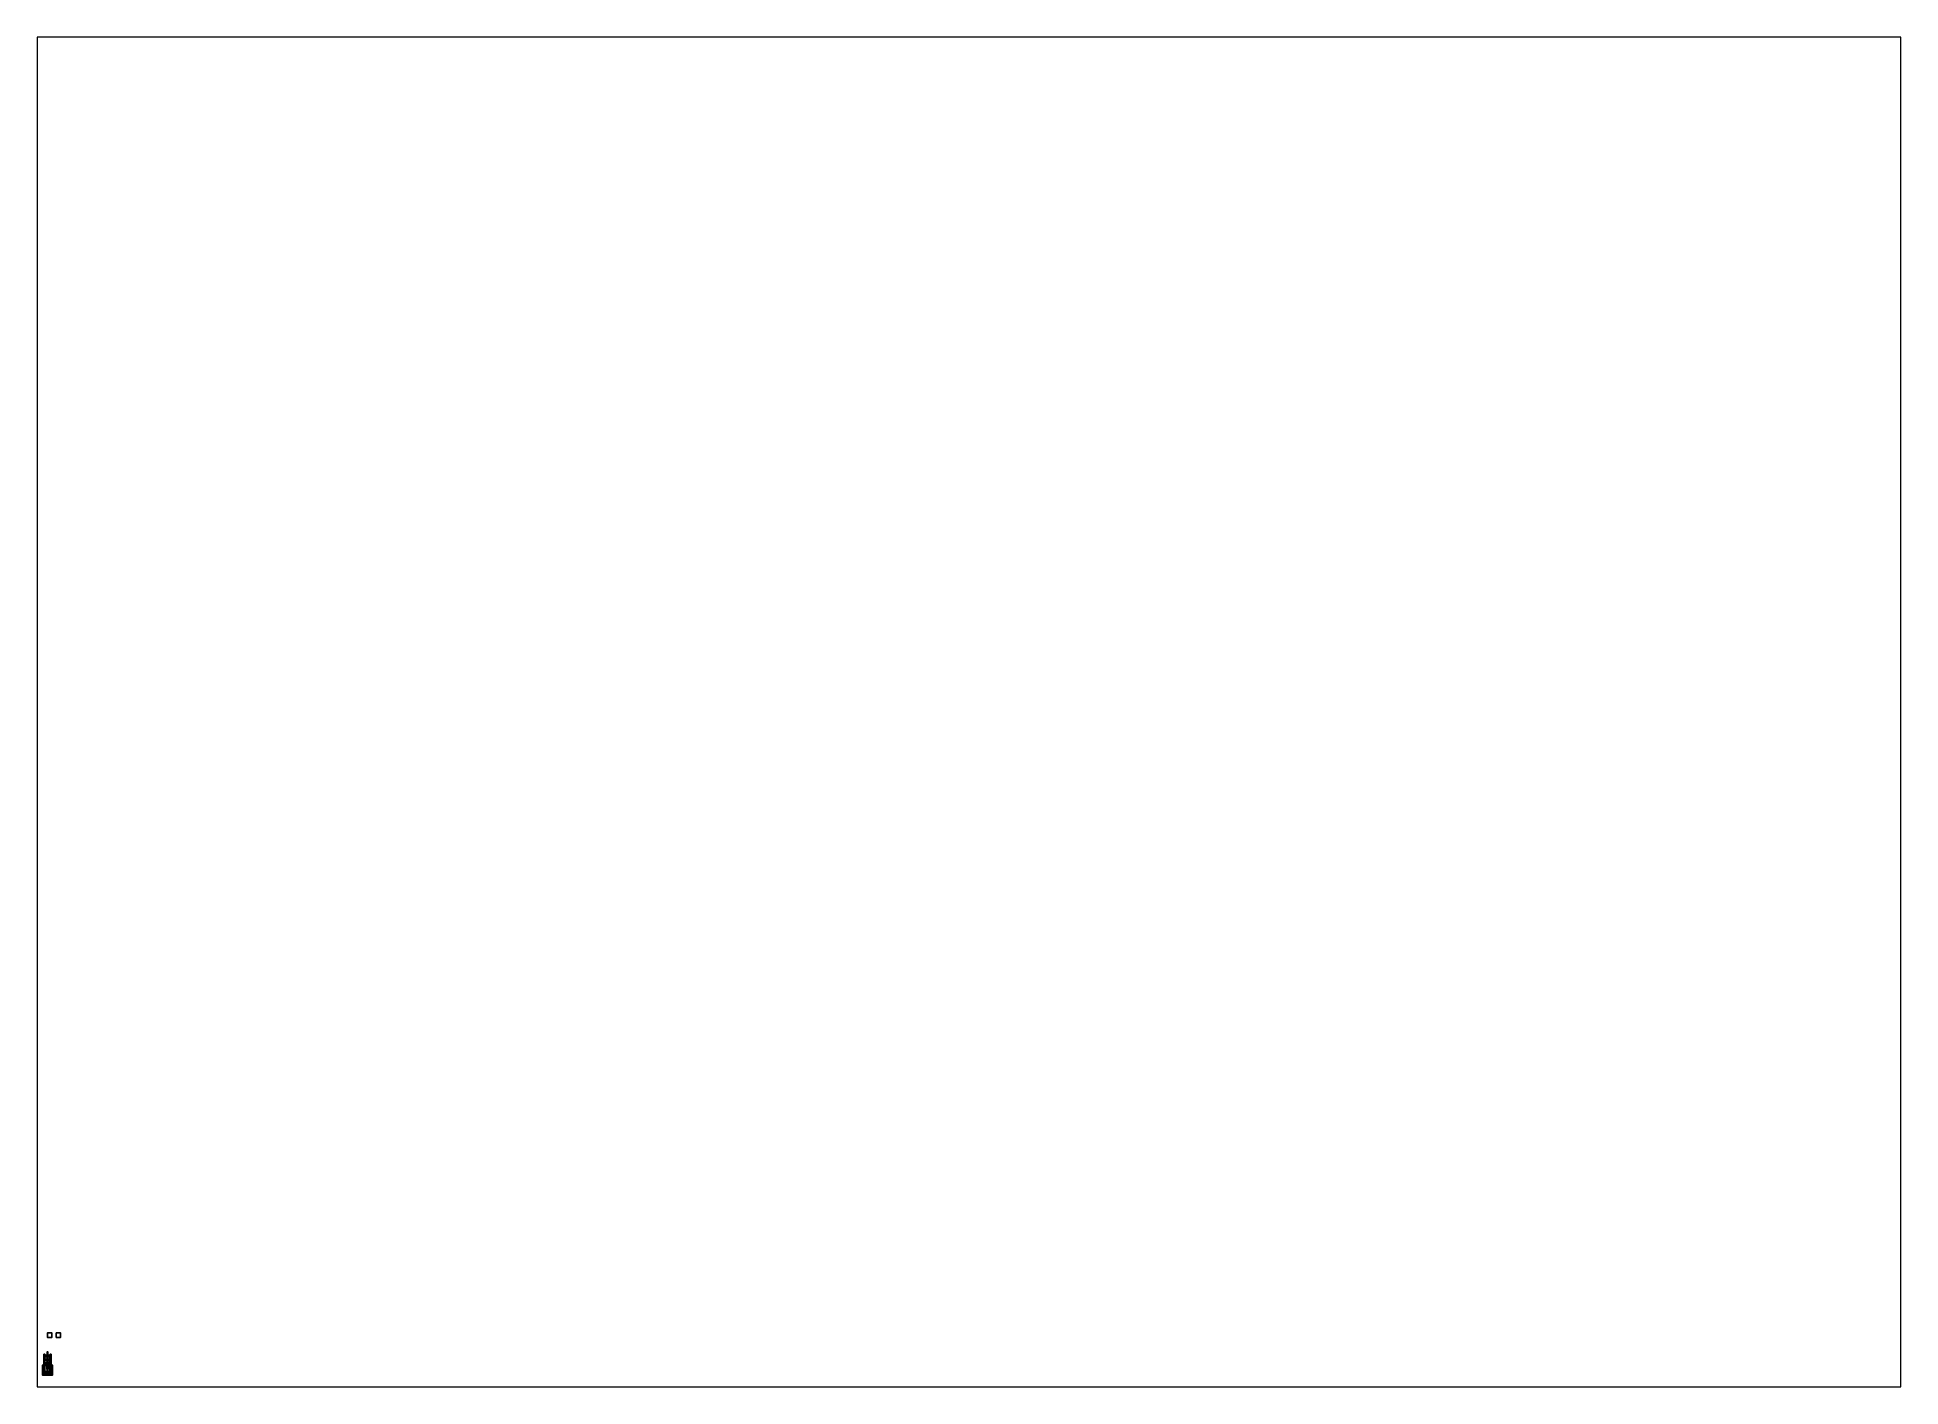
# Paper-space layout 'Layout1' of a CAD drawing. Header units: millimetres. Extents: x 28 to 251, y 20 to 181.
# The model-space entities are those that its viewports show. They can reach past a viewport. Long polylines and large blocks are cut down to what shows.
import ezdxf

# ---------------------------------------------------------------- set-up
doc = ezdxf.new("R2010")
doc.units = ezdxf.units.MM
for name, color, linetype in [('gun', 1, 'Continuous'), ('mudguards', 6, 'Continuous'), ('sleeve', 5, 'Continuous'), ('suspension', 5, 'Continuous'), ('tracks', 3, 'Continuous'), ('turret', 2, 'Continuous'), ('wheels', 2, 'Continuous')]:
    doc.layers.add(name, color=color, linetype=linetype)

msp = doc.modelspace()

# ---------------------------------------------------------------- linework, layer by layer
at = {"extrusion": (-1, 0, 0)}
for p, q in [((-0.58, -2.31, 2.05), (-0.58, -2.64, 1.24)), ((0.58, -2.31, 2.05), (0.58, -2.64, 1.24))]:
    msp.add_line(p, q, dxfattribs=at)
for points in [[(1, 7, 1), (1, 7), (0, 7), (0, 7, 1)], [(1, 7), (1, 6), (0, 6), (0, 7)], [(0, 7), (0, 6), (0, 6, 1), (0, 7, 1)], [(0, 7, 1), (0, 6, 1), (1, 6, 1), (1, 7, 1)], [(0, 6, 1), (0, 6), (1, 6), (1, 6, 1)], [(1, 6, 1), (1, 6), (1, 7), (1, 7, 1)], [(3, 7), (3, 6), (2, 6), (2, 7)], [(2, 7), (2, 6), (3, 6), (3, 7)], [(-0.83, 1.58, 0.86), (-0.83, 1.12, 0.86), (-0.72, 1.02, 1.02)], [(0.72, 1.02, 1.02), (0.83, 1.58, 0.86), (-0.83, 1.58, 0.86), (-0.72, 1.02, 1.02)], [(-0.57, 1.58, 0.86), (-0.57, -1.99, 0.86), (-0.83, -2.3, 0.86), (-0.83, 1.58, 0.86)], [(-0.83, 1.12, 0.86), (-0.83, -0.23, 0.86), (-0.57, -0.14, 1.24), (-0.72, 1.02, 1.02)], [(-0.71, 1.5, 0.99), (-0.74, 1.5, 1.05), (-0.72, 1.52, 1.05), (-0.7, 1.52, 1.01)], [(-0.74, 1.5, 1.05), (-0.71, 1.5, 1.11), (-0.7, 1.52, 1.09), (-0.72, 1.52, 1.05)], [(-0.71, 1.5, 1.11), (-0.74, 1.5, 1.05), (-0.74, 1.43, 1.05), (-0.71, 1.43, 1.11)], [(-0.74, 1.5, 1.05), (-0.71, 1.5, 0.99), (-0.71, 1.43, 0.99), (-0.74, 1.43, 1.05)], [(-0.73, 1.39, 1.05), (-0.74, 1.43, 1.05), (-0.71, 1.43, 0.99), (-0.7, 1.39, 0.99)], [(-0.7, 1.39, 1.11), (-0.71, 1.43, 1.11), (-0.74, 1.43, 1.05), (-0.73, 1.39, 1.05)], [(-0.71, 1.37, 1.05), (-0.73, 1.39, 1.05), (-0.7, 1.39, 0.99), (-0.69, 1.37, 1.02)], [(-0.69, 1.37, 1.08), (-0.7, 1.39, 1.11), (-0.73, 1.39, 1.05), (-0.71, 1.37, 1.05)], [(-0.7, 1.72, 1.09), (-0.72, 1.67, 1.05), (-0.72, 1.52, 1.05), (-0.7, 1.52, 1.09)], [(-0.7, 1.72, 1.09), (-0.65, 1.72, 1.09), (-0.62, 1.67, 1.05), (-0.72, 1.67, 1.05)], [(-0.72, 1.67, 1.05), (-0.7, 1.62, 1.01), (-0.7, 1.52, 1.01), (-0.72, 1.52, 1.05)], [(-0.72, 1.67, 1.05), (-0.62, 1.67, 1.05), (-0.65, 1.62, 1.01), (-0.7, 1.62, 1.01)], [(-0.72, 1.02, 1.02), (-0.57, -0.14, 1.24), (-0.57, -0.14, 1.24), (-0.57, 0.86, 1.24)], [(0.57, 0.86, 1.24), (0.72, 1.02, 1.02), (-0.72, 1.02, 1.02), (-0.57, 0.86, 1.24)], [(-0.63, 1.5, 0.99), (-0.71, 1.5, 0.99), (-0.7, 1.52, 1.01), (-0.65, 1.52, 1.01)], [(-0.71, 1.5, 1.11), (-0.63, 1.5, 1.11), (-0.65, 1.52, 1.09), (-0.7, 1.52, 1.09)], [(-0.63, 1.5, 1.11), (-0.71, 1.5, 1.11), (-0.71, 1.43, 1.11), (-0.63, 1.43, 1.11)], [(-0.71, 1.5, 0.99), (-0.63, 1.5, 0.99), (-0.63, 1.43, 0.99), (-0.71, 1.43, 0.99)], [(-0.7, 1.39, 0.99), (-0.71, 1.43, 0.99), (-0.63, 1.43, 0.99), (-0.64, 1.39, 0.99)], [(-0.64, 1.39, 1.11), (-0.63, 1.43, 1.11), (-0.71, 1.43, 1.11), (-0.7, 1.39, 1.11)], [(-0.67, 1.35, 1.05), (-0.71, 1.37, 1.05), (-0.69, 1.37, 1.02), (-0.67, 1.35, 1.05)], [(-0.67, 1.35, 1.05), (-0.69, 1.37, 1.08), (-0.71, 1.37, 1.05), (-0.67, 1.35, 1.05)], [(-0.69, 1.37, 1.02), (-0.7, 1.39, 0.99), (-0.64, 1.39, 0.99), (-0.65, 1.37, 1.02)], [(-0.65, 1.37, 1.08), (-0.64, 1.39, 1.11), (-0.7, 1.39, 1.11), (-0.69, 1.37, 1.08)], [(-0.65, 1.72, 1.09), (-0.7, 1.72, 1.09), (-0.7, 1.52, 1.09), (-0.65, 1.52, 1.09)], [(-0.7, 1.62, 1.01), (-0.65, 1.62, 1.01), (-0.65, 1.52, 1.01), (-0.7, 1.52, 1.01)], [(-0.67, 1.48, 0.89), (-0.69, 1.46, 0.89), (-0.69, 1.46, 0.99), (-0.67, 1.48, 0.99)], [(-0.69, 1.46, 0.89), (-0.67, 1.45, 0.89), (-0.67, 1.45, 0.99), (-0.69, 1.46, 0.99)], [(-0.67, 1.35, 1.05), (-0.69, 1.37, 1.02), (-0.65, 1.37, 1.02), (-0.67, 1.35, 1.05)], [(-0.67, 1.35, 1.05), (-0.65, 1.37, 1.08), (-0.69, 1.37, 1.08), (-0.67, 1.35, 1.05)], [(-0.66, 1.46, 0.89), (-0.67, 1.48, 0.89), (-0.67, 1.48, 0.99), (-0.66, 1.46, 0.99)], [(-0.67, 1.45, 0.89), (-0.66, 1.46, 0.89), (-0.66, 1.46, 0.99), (-0.67, 1.45, 0.99)], [(-0.67, 1.35, 1.05), (-0.65, 1.37, 1.02), (-0.63, 1.37, 1.05), (-0.67, 1.35, 1.05)], [(-0.67, 1.35, 1.05), (-0.63, 1.37, 1.05), (-0.65, 1.37, 1.08), (-0.67, 1.35, 1.05)], [(-0.65, 1.62, 1.01), (-0.62, 1.67, 1.05), (-0.62, 1.52, 1.05), (-0.65, 1.52, 1.01)], [(-0.63, 1.5, 1.11), (-0.59, 1.5, 1.05), (-0.62, 1.52, 1.05), (-0.65, 1.52, 1.09)], [(-0.65, 1.37, 1.02), (-0.64, 1.39, 0.99), (-0.61, 1.39, 1.05), (-0.63, 1.37, 1.05)], [(-0.63, 1.37, 1.05), (-0.61, 1.39, 1.05), (-0.64, 1.39, 1.11), (-0.65, 1.37, 1.08)], [(-0.62, 1.67, 1.05), (-0.65, 1.72, 1.09), (-0.65, 1.52, 1.09), (-0.62, 1.52, 1.05)], [(-0.59, 1.5, 1.05), (-0.63, 1.5, 0.99), (-0.65, 1.52, 1.01), (-0.62, 1.52, 1.05)], [(-0.64, 1.39, 0.99), (-0.63, 1.43, 0.99), (-0.59, 1.43, 1.05), (-0.61, 1.39, 1.05)], [(-0.61, 1.39, 1.05), (-0.59, 1.43, 1.05), (-0.63, 1.43, 1.11), (-0.64, 1.39, 1.11)], [(-0.59, 1.5, 1.05), (-0.63, 1.5, 1.11), (-0.63, 1.43, 1.11), (-0.59, 1.43, 1.05)], [(-0.63, 1.5, 0.99), (-0.59, 1.5, 1.05), (-0.59, 1.43, 1.05), (-0.63, 1.43, 0.99)], [(-0.57, 1.85, 0.78), (-0.57, 1.58, 0.86), (0.57, 1.58, 0.86), (0.57, 1.85, 0.78)], [(-0.22, 1.85, 0.78), (-0.22, 1.85, 0.31), (-0.57, 1.85, 0.31), (-0.57, 1.85, 0.78)], [(0.57, 1.85, 0.31), (0.57, 1.74, 0.29), (-0.57, 1.74, 0.29), (-0.57, 1.85, 0.31)], [(-0.57, 1.74, 0.29), (-0.57, 1.58, 0.86), (-0.57, 1.85, 0.78), (-0.57, 1.85, 0.31)], [(0.57, 1.74, 0.29), (0.57, -1.81, 0.29), (-0.57, -1.81, 0.29), (-0.57, 1.74, 0.29)], [(-0.57, -1.81, 0.29), (-0.57, -1.99, 0.86), (-0.57, 1.58, 0.86), (-0.57, 1.74, 0.29)], [(-0.57, 0.86, 1.24), (-0.57, -0.16, 1.24), (0.57, -0.16, 1.24), (0.57, 0.86, 1.24)], [(-0.28, 0.83, 1.56), (-0.28, 0.83, 1.24), (-0.44, 0.83, 1.24), (-0.32, 0.83, 1.56)], [(-0.32, 0.83, 1.56), (-0.44, 0.83, 1.24), (-0.44, 0.78, 1.24), (-0.32, 0.78, 1.56)], [(-0.44, 0.78, 1.24), (-0.28, 0.78, 1.24), (-0.28, 0.78, 1.56), (-0.32, 0.78, 1.56)], [(-0.32, 0.78, 1.56), (-0.28, 0.78, 1.56), (-0.28, 0.83, 1.56), (-0.32, 0.83, 1.56)], [(-0.28, 0.78, 1.56), (-0.28, 0.78, 1.24), (-0.28, 0.83, 1.24), (-0.28, 0.83, 1.56)], [(-0.22, 2.07, 0.45), (-0.22, 1.85, 0.31), (-0.22, 1.85, 0.78), (-0.22, 2.07, 0.66)], [(-0.22, 2.07, 0.66), (-0.22, 1.85, 0.78), (0.22, 1.85, 0.78), (0.22, 2.07, 0.66)], [(0.22, 2.07, 0.66), (0.22, 2.07, 0.45), (-0.22, 2.07, 0.45), (-0.22, 2.07, 0.66)], [(0.22, 2.07, 0.45), (0.22, 1.85, 0.31), (-0.22, 1.85, 0.31), (-0.22, 2.07, 0.45)], [(0.22, 1.85, 0.78), (0.22, 1.85, 0.31), (0.22, 2.07, 0.45), (0.22, 2.07, 0.66)], [(0.57, 1.85, 0.78), (0.57, 1.85, 0.31), (0.22, 1.85, 0.31), (0.22, 1.85, 0.78)], [(0.28, 0.83, 1.56), (0.28, 0.83, 1.24), (0.28, 0.78, 1.24), (0.28, 0.78, 1.56)], [(0.32, 0.83, 1.56), (0.28, 0.83, 1.56), (0.28, 0.78, 1.56), (0.32, 0.78, 1.56)], [(0.44, 0.83, 1.24), (0.28, 0.83, 1.24), (0.28, 0.83, 1.56), (0.32, 0.83, 1.56)], [(0.28, 0.78, 1.56), (0.28, 0.78, 1.24), (0.44, 0.78, 1.24), (0.32, 0.78, 1.56)], [(0.32, 0.78, 1.56), (0.44, 0.78, 1.24), (0.44, 0.83, 1.24), (0.32, 0.83, 1.56)], [(0.57, 1.85, 0.78), (0.57, 1.58, 0.86), (0.57, 1.74, 0.29), (0.57, 1.85, 0.31)], [(0.57, 1.58, 0.86), (0.57, -1.99, 0.86), (0.57, -1.81, 0.29), (0.57, 1.74, 0.29)], [(0.83, 1.58, 0.86), (0.83, -2.3, 0.86), (0.57, -1.99, 0.86), (0.57, 1.58, 0.86)], [(0.57, -0.14, 1.24), (0.83, -0.23, 0.86), (0.83, 1.12, 0.86), (0.72, 1.02, 1.02)], [(0.57, -0.14, 1.24), (0.57, -0.14, 1.24), (0.72, 1.02, 1.02), (0.57, 0.86, 1.24)], [(0.65, 0.66, 1.12), (0.65, -0.28, 1.12), (0.72, -0.25, 1.17), (0.72, 0.66, 1.17)], [(0.72, 0.66, 1.17), (0.72, -0.25, 1.17), (0.65, -0.28, 1.12), (0.65, 0.66, 1.12)], [(0.8, 0.66, 1.05), (0.68, 0.66, 1.1), (0.7, 0.66, 1.15), (0.82, 0.66, 1.1)], [(0.75, 0.66, 1.03), (0.7, 0.66, 1.05), (0.68, 0.66, 1.1), (0.8, 0.66, 1.05)], [(0.7, 0.66, 1.15), (0.68, 0.66, 1.1), (0.68, -0.29, 1.1), (0.7, -0.26, 1.15)], [(0.68, 0.66, 1.1), (0.7, 0.66, 1.05), (0.7, -0.31, 1.05), (0.68, -0.29, 1.1)], [(0.82, 0.66, 1.1), (0.7, 0.66, 1.15), (0.75, 0.66, 1.17), (0.8, 0.66, 1.15)], [(0.75, 0.66, 1.17), (0.7, 0.66, 1.15), (0.7, -0.26, 1.15), (0.75, -0.25, 1.17)], [(0.7, 0.66, 1.05), (0.75, 0.66, 1.03), (0.75, -0.32, 1.03), (0.7, -0.31, 1.05)], [(0.72, 1.02, 1.02), (0.83, 1.12, 0.86), (0.83, 1.58, 0.86), (0.72, 1.02, 1.02)], [(0.72, 0.66, 1.17), (0.72, -0.25, 1.17), (0.78, -0.25, 1.17), (0.78, 0.66, 1.17)], [(0.78, 0.66, 1.17), (0.78, -0.25, 1.17), (0.72, -0.25, 1.17), (0.72, 0.66, 1.17)], [(0.8, 0.66, 1.15), (0.75, 0.66, 1.17), (0.75, -0.25, 1.17), (0.8, -0.26, 1.15)], [(0.75, 0.66, 1.03), (0.8, 0.66, 1.05), (0.8, -0.31, 1.05), (0.75, -0.32, 1.03)], [(0.78, 0.66, 1.17), (0.78, -0.25, 1.17), (0.82, -0.27, 1.14), (0.82, 0.66, 1.14)], [(0.82, 0.66, 1.14), (0.82, -0.27, 1.14), (0.78, -0.25, 1.17), (0.78, 0.66, 1.17)], [(0.82, 0.66, 1.1), (0.8, 0.66, 1.15), (0.8, -0.26, 1.15), (0.82, -0.29, 1.1)], [(0.8, 0.66, 1.05), (0.82, 0.66, 1.1), (0.82, -0.29, 1.1), (0.8, -0.31, 1.05)], [(0.82, 0.66, 0.87), (0.82, -0.33, 0.87), (0.82, -0.27, 1.14), (0.82, 0.66, 1.14)], [(0.82, 0.66, 1.14), (0.82, -0.27, 1.14), (0.82, -0.33, 0.87), (0.82, 0.66, 0.87)], [(-0.57, -0.14, 1.24), (-1.11, -0.36, 1.24), (-0.83, -0.76, 2.13), (-0.59, -0.62, 2.13)], [(-0.57, -0.14, 1.24), (-0.83, -0.3, 0.86), (-1.11, -0.36, 1.24), (-0.57, -0.14, 1.24)], [(-0.83, -0.3, 0.86), (-0.83, -2.3, 0.86), (-1.11, -2.64, 1.24), (-1.11, -0.36, 1.24)], [(-1.11, -0.36, 1.24), (-1.11, -2.64, 1.24), (-0.83, -2.31, 2.05), (-0.83, -0.76, 2.13)], [(-1.11, -2.64, 1.24), (-0.83, -2.3, 0.86), (0.83, -2.3, 0.86), (1.11, -2.64, 1.24)], [(-0.83, -2.31, 2.05), (-1.11, -2.64, 1.24), (-0.58, -2.64, 1.24), (-0.58, -2.31, 2.05)], [(-0.81, -0.76, 2.13), (-1.09, -0.38, 1.24), (-0.57, -0.16, 1.24), (-0.57, -0.64, 2.13)], [(-1.09, -0.38, 1.24), (-0.81, -0.32, 0.88), (-0.81, -0.32, 0.88), (-0.57, -0.16, 1.24)], [(-1.09, -2.62, 1.24), (-0.81, -2.3, 0.88), (-0.81, -0.32, 0.88), (-1.09, -0.38, 1.24)], [(-0.81, -2.29, 2.05), (-1.09, -2.62, 1.24), (-1.09, -0.38, 1.24), (-0.81, -0.76, 2.13)], [(-0.58, -2.29, 2.05), (-0.58, -2.62, 1.24), (-1.09, -2.62, 1.24), (-0.81, -2.29, 2.05)], [(1.09, -2.62, 1.24), (0.81, -2.3, 0.88), (-0.81, -2.3, 0.88), (-1.09, -2.62, 1.24)], [(-0.81, -2.11, 1.59), (-0.84, -2.16, 1.59), (-0.84, -2.16, 1.79), (-0.81, -2.11, 1.79)], [(-0.84, -2.16, 1.79), (-0.72, -2.16, 1.79), (-0.75, -2.11, 1.79), (-0.81, -2.11, 1.79)], [(-0.84, -2.16, 1.59), (-0.81, -2.21, 1.59), (-0.81, -2.21, 1.79), (-0.84, -2.16, 1.79)], [(-0.81, -2.21, 1.79), (-0.75, -2.21, 1.79), (-0.72, -2.16, 1.79), (-0.84, -2.16, 1.79)], [(-0.57, -0.14, 1.24), (-0.83, -0.23, 0.86), (-0.83, -0.3, 0.86), (-0.57, -0.14, 1.24)], [(-0.57, -0.64, 2.13), (-0.59, -0.62, 2.13), (-0.83, -0.76, 2.13), (-0.81, -0.76, 2.13)], [(-0.81, -0.76, 2.13), (-0.83, -0.76, 2.13), (-0.83, -2.31, 2.05), (-0.81, -2.29, 2.05)], [(0.83, -2.3, 0.86), (-0.83, -2.3, 0.86), (-0.57, -1.99, 0.86), (0.57, -1.99, 0.86)], [(-0.81, -2.29, 2.05), (-0.83, -2.31, 2.05), (-0.58, -2.31, 2.05), (-0.58, -2.29, 2.05)], [(-0.81, -0.32, 0.88), (0.81, -0.32, 0.88), (0.57, -0.16, 1.24), (-0.57, -0.16, 1.24)], [(-0.81, -0.32, 0.88), (-0.81, -2.3, 0.88), (0.81, -2.3, 0.88), (0.81, -0.32, 0.88)], [(-0.75, -2.11, 1.59), (-0.81, -2.11, 1.59), (-0.81, -2.11, 1.79), (-0.75, -2.11, 1.79)], [(-0.81, -2.21, 1.59), (-0.75, -2.21, 1.59), (-0.75, -2.21, 1.79), (-0.81, -2.21, 1.79)], [(-0.77, -2.16, 1.79), (-0.79, -2.15, 1.79), (-0.78, -2.16, 3.79)], [(-0.79, -2.15, 1.79), (-0.79, -2.17, 1.79), (-0.78, -2.16, 3.79)], [(-0.79, -2.17, 1.79), (-0.77, -2.16, 1.79), (-0.78, -2.16, 3.79)], [(-0.72, -2.16, 1.59), (-0.75, -2.11, 1.59), (-0.75, -2.11, 1.79), (-0.72, -2.16, 1.79)], [(-0.75, -2.21, 1.59), (-0.72, -2.16, 1.59), (-0.72, -2.16, 1.79), (-0.75, -2.21, 1.79)], [(-0.57, -0.16, 1.24), (-0.57, -0.14, 1.24), (-0.59, -0.62, 2.13), (-0.57, -0.64, 2.13)], [(0.58, -2.48, 1.58), (0.58, -2.62, 1.24), (-0.58, -2.62, 1.24), (-0.58, -2.48, 1.58)], [(-0.58, -2.48, 1.58), (-0.58, -2.5, 1.58), (0.58, -2.5, 1.58), (0.58, -2.48, 1.58)], [(-0.58, -2.5, 1.58), (-0.58, -2.64, 1.24), (0.58, -2.64, 1.24), (0.58, -2.5, 1.58)], [(0.57, -1.81, 0.29), (0.57, -1.99, 0.86), (-0.57, -1.99, 0.86), (-0.57, -1.81, 0.29)], [(-0.07, -1.89, 0.55), (-0.07, -2.37, 0.75), (-0.07, -2.37, 0.86), (-0.07, -1.99, 0.86)], [(0.07, -1.89, 0.55), (0.07, -2.37, 0.75), (-0.07, -2.37, 0.75), (-0.07, -1.89, 0.55)], [(-0.07, -2.3, 0.86), (-0.07, -2.37, 0.86), (0.07, -2.37, 0.86), (0.07, -2.3, 0.86)], [(-0.07, -2.37, 0.75), (-0.07, -2.43, 0.75), (-0.07, -2.43, 0.86), (-0.07, -2.37, 0.86)], [(-0.07, -2.37, 0.86), (-0.07, -2.43, 0.86), (0.07, -2.43, 0.86), (0.07, -2.37, 0.86)], [(0.07, -2.37, 0.75), (0.07, -2.43, 0.75), (-0.07, -2.43, 0.75), (-0.07, -2.37, 0.75)], [(-0.07, -2.43, 0.86), (-0.07, -2.43, 0.75), (0.07, -2.43, 0.75), (0.07, -2.43, 0.86)], [(-0.04, -2.43, 0.79), (-0.04, -2.46, 0.77), (-0.04, -2.49, 0.84), (-0.04, -2.43, 0.84)], [(0.04, -2.43, 0.79), (0.04, -2.46, 0.77), (-0.04, -2.46, 0.77), (-0.04, -2.43, 0.79)], [(-0.04, -2.43, 0.84), (-0.04, -2.49, 0.84), (0.04, -2.49, 0.84), (0.04, -2.43, 0.84)], [(-0.04, -2.46, 0.77), (-0.04, -2.46, 0.7), (-0.04, -2.51, 0.82), (-0.04, -2.49, 0.84)], [(0.04, -2.46, 0.77), (0.04, -2.46, 0.7), (-0.04, -2.46, 0.7), (-0.04, -2.46, 0.77)], [(-0.04, -2.46, 0.7), (-0.04, -2.49, 0.72), (-0.04, -2.51, 0.75), (-0.04, -2.51, 0.82)], [(-0.04, -2.46, 0.7), (-0.04, -2.49, 0.67), (-0.04, -2.5, 0.7), (-0.04, -2.49, 0.72)], [(0.04, -2.46, 0.7), (0.04, -2.49, 0.67), (-0.04, -2.49, 0.67), (-0.04, -2.46, 0.7)], [(-0.04, -2.49, 0.84), (-0.04, -2.51, 0.82), (0.04, -2.51, 0.82), (0.04, -2.49, 0.84)], [(-0.04, -2.51, 0.75), (-0.04, -2.49, 0.72), (0.04, -2.49, 0.72), (0.04, -2.51, 0.75)], [(-0.04, -2.49, 0.72), (-0.04, -2.5, 0.7), (0.04, -2.5, 0.7), (0.04, -2.49, 0.72)], [(-0.04, -2.49, 0.67), (-0.04, -2.62, 0.65), (-0.04, -2.63, 0.68), (-0.04, -2.5, 0.7)], [(0.04, -2.49, 0.67), (0.04, -2.62, 0.65), (-0.04, -2.62, 0.65), (-0.04, -2.49, 0.67)], [(-0.04, -2.5, 0.7), (-0.04, -2.63, 0.68), (0.04, -2.63, 0.68), (0.04, -2.5, 0.7)], [(-0.04, -2.51, 0.82), (-0.04, -2.51, 0.75), (0.04, -2.51, 0.75), (0.04, -2.51, 0.82)], [(-0.03, -2.56, 0.69), (-0.04, -2.59, 0.68), (-0.04, -2.59, 0.78), (-0.03, -2.56, 0.78)], [(-0.04, -2.59, 0.78), (0.03, -2.62, 0.78), (0.04, -2.59, 0.78), (-0.03, -2.56, 0.78)], [(-0.04, -2.59, 0.68), (-0.03, -2.62, 0.68), (-0.03, -2.62, 0.78), (-0.04, -2.59, 0.78)], [(-0.03, -2.62, 0.78), (0, -2.63, 0.78), (0.03, -2.62, 0.78), (-0.04, -2.59, 0.78)], [(-0.04, -2.63, 0.68), (-0.04, -2.62, 0.65), (0.04, -2.62, 0.65), (0.04, -2.63, 0.68)], [(0, -2.55, 0.69), (-0.03, -2.56, 0.69), (-0.03, -2.56, 0.78), (0, -2.55, 0.78)], [(-0.03, -2.56, 0.78), (0.04, -2.59, 0.78), (0.03, -2.56, 0.78), (0, -2.55, 0.78)], [(-0.03, -2.62, 0.68), (0, -2.63, 0.68), (0, -2.63, 0.78), (-0.03, -2.62, 0.78)], [(0.03, -2.56, 0.69), (0, -2.55, 0.69), (0, -2.55, 0.78), (0.03, -2.56, 0.78)], [(0, -2.63, 0.68), (0.03, -2.62, 0.68), (0.03, -2.62, 0.78), (0, -2.63, 0.78)], [(0.04, -2.59, 0.68), (0.03, -2.56, 0.69), (0.03, -2.56, 0.78), (0.04, -2.59, 0.78)], [(0.03, -2.62, 0.68), (0.04, -2.59, 0.68), (0.04, -2.59, 0.78), (0.03, -2.62, 0.78)], [(0.04, -2.49, 0.84), (0.04, -2.46, 0.77), (0.04, -2.43, 0.79), (0.04, -2.43, 0.84)], [(0.04, -2.51, 0.82), (0.04, -2.46, 0.7), (0.04, -2.46, 0.77), (0.04, -2.49, 0.84)], [(0.04, -2.51, 0.75), (0.04, -2.49, 0.72), (0.04, -2.46, 0.7), (0.04, -2.51, 0.82)], [(0.04, -2.5, 0.7), (0.04, -2.49, 0.67), (0.04, -2.46, 0.7), (0.04, -2.49, 0.72)], [(0.04, -2.63, 0.68), (0.04, -2.62, 0.65), (0.04, -2.49, 0.67), (0.04, -2.5, 0.7)], [(0.07, -2.37, 0.86), (0.07, -2.37, 0.75), (0.07, -1.89, 0.55), (0.07, -1.99, 0.86)], [(0.07, -2.43, 0.86), (0.07, -2.43, 0.75), (0.07, -2.37, 0.75), (0.07, -2.37, 0.86)], [(0.57, -0.14, 1.24), (0.57, -0.14, 1.24), (0.83, -0.3, 0.86), (0.83, -0.23, 0.86)], [(0.57, -0.14, 1.24), (0.57, -0.14, 1.24), (1.11, -0.36, 1.24), (0.83, -0.3, 0.86)], [(0.83, -0.76, 2.13), (1.11, -0.36, 1.24), (0.57, -0.14, 1.24), (0.59, -0.62, 2.13)], [(0.57, -0.14, 1.24), (0.57, -0.16, 1.24), (0.57, -0.64, 2.13), (0.59, -0.62, 2.13)], [(0.57, -0.16, 1.24), (1.09, -0.38, 1.24), (0.81, -0.76, 2.13), (0.57, -0.64, 2.13)], [(0.81, -0.32, 0.88), (0.81, -0.32, 0.88), (1.09, -0.38, 1.24), (0.57, -0.16, 1.24)], [(0.59, -0.62, 2.13), (0.57, -0.64, 2.13), (0.81, -0.76, 2.13), (0.83, -0.76, 2.13)], [(0.81, -2.29, 2.05), (1.09, -2.62, 1.24), (0.58, -2.62, 1.24), (0.58, -2.29, 2.05)], [(0.58, -2.48, 1.58), (0.58, -2.5, 1.58), (0.58, -2.31, 2.05), (0.58, -2.29, 2.05)], [(0.58, -2.29, 2.05), (0.58, -2.31, 2.05), (0.83, -2.31, 2.05), (0.81, -2.29, 2.05)], [(0.58, -2.31, 2.05), (0.58, -2.64, 1.24), (1.11, -2.64, 1.24), (0.83, -2.31, 2.05)], [(0.62, -2.59, 0.8), (0.61, -2.6, 0.79), (0.61, -2.6, 1.2), (0.62, -2.59, 1.19)], [(0.87, -2.59, 0.8), (0.88, -2.6, 0.79), (0.61, -2.6, 0.79), (0.62, -2.59, 0.8)], [(0.61, -2.6, 0.79), (0.62, -2.61, 0.8), (0.62, -2.61, 1.21), (0.61, -2.6, 1.2)], [(0.88, -2.6, 0.79), (0.87, -2.61, 0.8), (0.62, -2.61, 0.8), (0.61, -2.6, 0.79)], [(0.63, -2.6, 0.81), (0.62, -2.59, 0.8), (0.62, -2.59, 1.19), (0.63, -2.6, 1.2)], [(0.86, -2.6, 0.81), (0.87, -2.59, 0.8), (0.62, -2.59, 0.8), (0.63, -2.6, 0.81)], [(0.87, -2.59, 0.98), (0.86, -2.6, 0.97), (0.63, -2.6, 0.97), (0.62, -2.59, 0.98)], [(0.86, -2.6, 0.99), (0.87, -2.59, 0.98), (0.62, -2.59, 0.98), (0.63, -2.6, 0.99)], [(0.62, -2.61, 0.8), (0.63, -2.6, 0.81), (0.63, -2.6, 1.2), (0.62, -2.61, 1.21)], [(0.87, -2.61, 0.8), (0.86, -2.6, 0.81), (0.63, -2.6, 0.81), (0.62, -2.61, 0.8)], [(0.86, -2.6, 0.97), (0.87, -2.61, 0.98), (0.62, -2.61, 0.98), (0.63, -2.6, 0.97)], [(0.87, -2.61, 0.98), (0.86, -2.6, 0.99), (0.63, -2.6, 0.99), (0.62, -2.61, 0.98)], [(0.81, -0.32, 0.88), (0.81, -2.3, 0.88), (1.09, -2.62, 1.24), (1.09, -0.38, 1.24)], [(1.09, -0.38, 1.24), (1.09, -2.62, 1.24), (0.81, -2.29, 2.05), (0.81, -0.76, 2.13)], [(0.83, -0.76, 2.13), (0.81, -0.76, 2.13), (0.81, -2.29, 2.05), (0.83, -2.31, 2.05)], [(1.11, -2.64, 1.24), (0.83, -2.3, 0.86), (0.83, -0.3, 0.86), (1.11, -0.36, 1.24)], [(0.83, -2.31, 2.05), (1.11, -2.64, 1.24), (1.11, -0.36, 1.24), (0.83, -0.76, 2.13)], [(0.87, -2.59, 0.8), (0.86, -2.6, 0.81), (0.86, -2.6, 1.2), (0.87, -2.59, 1.19)], [(0.86, -2.6, 0.81), (0.87, -2.61, 0.8), (0.87, -2.61, 1.21), (0.86, -2.6, 1.2)], [(0.88, -2.6, 0.79), (0.87, -2.59, 0.8), (0.87, -2.59, 1.19), (0.88, -2.6, 1.2)], [(0.87, -2.61, 0.8), (0.88, -2.6, 0.79), (0.88, -2.6, 1.2), (0.87, -2.61, 1.21)]]:
    msp.add_3dface(points)
at = {"layer": 'gun'}
for points in [[(-0.1, 2.63, 1.79), (-0.1, 2.63, 1.91), (-0.04, 2.67, 1.87), (-0.04, 2.67, 1.83)], [(0, 2.63, 1.73), (-0.1, 2.63, 1.79), (-0.04, 2.67, 1.83), (0, 2.67, 1.8)], [(-0.1, 2.63, 1.91), (0, 2.63, 1.97), (0, 2.67, 1.89), (-0.04, 2.67, 1.87)], [(-0.1, 2.63, 1.91), (-0.1, 2.63, 1.79), (-0.1, 2.6, 1.79), (-0.1, 2.6, 1.91)], [(-0.1, 2.63, 1.79), (0, 2.63, 1.73), (0, 2.6, 1.73), (-0.1, 2.6, 1.79)], [(0, 2.63, 1.97), (-0.1, 2.63, 1.91), (-0.1, 2.6, 1.91), (0, 2.6, 1.97)], [(-0.1, 2.6, 1.91), (-0.1, 2.6, 1.79), (-0.09, 2.6, 1.8), (-0.09, 2.6, 1.9)], [(-0.1, 2.6, 1.79), (0, 2.6, 1.73), (0, 2.6, 1.75), (-0.09, 2.6, 1.8)], [(0, 2.6, 1.97), (-0.1, 2.6, 1.91), (-0.09, 2.6, 1.9), (0, 2.6, 1.95)], [(-0.09, 2.47, 1.9), (-0.09, 2.47, 1.8), (-0.1, 2.47, 1.79), (-0.1, 2.47, 1.91)], [(-0.1, 2.47, 1.91), (-0.1, 2.47, 1.79), (-0.1, 2.45, 1.79), (-0.1, 2.45, 1.91)], [(-0.09, 2.47, 1.8), (0, 2.47, 1.75), (0, 2.47, 1.73), (-0.1, 2.47, 1.79)], [(-0.1, 2.47, 1.79), (0, 2.47, 1.73), (0, 2.45, 1.73), (-0.1, 2.45, 1.79)], [(0, 2.47, 1.95), (-0.09, 2.47, 1.9), (-0.1, 2.47, 1.91), (0, 2.47, 1.97)], [(0, 2.47, 1.97), (-0.1, 2.47, 1.91), (-0.1, 2.45, 1.91), (0, 2.45, 1.97)], [(-0.1, 2.45, 1.91), (-0.1, 2.45, 1.79), (-0.09, 2.45, 1.8), (-0.09, 2.45, 1.9)], [(-0.1, 2.45, 1.79), (0, 2.45, 1.73), (0, 2.45, 1.75), (-0.09, 2.45, 1.8)], [(0, 2.45, 1.97), (-0.1, 2.45, 1.91), (-0.09, 2.45, 1.9), (0, 2.45, 1.95)], [(-0.09, 2.6, 1.8), (0, 2.6, 1.75), (0, 2.47, 1.75), (-0.09, 2.47, 1.8)], [(0, 2.6, 1.95), (-0.09, 2.6, 1.9), (-0.09, 2.47, 1.9), (0, 2.47, 1.95)], [(-0.09, 2.49, 1.9), (-0.09, 2.49, 1.8), (-0.09, 2.47, 1.8), (-0.09, 2.47, 1.9)], [(0, 2.37, 1.78), (-0.06, 2.37, 1.81), (-0.09, 2.45, 1.8), (0, 2.45, 1.75)], [(-0.06, 2.37, 1.88), (0, 2.37, 1.92), (0, 2.45, 1.95), (-0.09, 2.45, 1.9)], [(-0.07, 0.31, 1.81), (0, 0.31, 1.77), (0, -0.72, 1.76), (-0.08, -0.72, 1.8)], [(-0.07, 0.31, 1.89), (-0.07, 0.31, 1.81), (-0.08, -0.72, 1.8), (-0.08, -0.72, 1.89)], [(0, 0.31, 1.93), (-0.07, 0.31, 1.89), (-0.08, -0.72, 1.89), (0, -0.72, 1.94)], [(-0.06, 0.33, 1.81), (0, 0.33, 1.78), (0, 0.31, 1.77), (-0.07, 0.31, 1.81)], [(-0.06, 0.33, 1.88), (-0.06, 0.33, 1.81), (-0.07, 0.31, 1.81), (-0.07, 0.31, 1.89)], [(0, 0.33, 1.92), (-0.06, 0.33, 1.88), (-0.07, 0.31, 1.89), (0, 0.31, 1.93)], [(-0.06, 2.37, 1.81), (0, 2.37, 1.78), (0, 2.21, 1.78), (-0.06, 2.21, 1.81)], [(-0.06, 2.37, 1.88), (-0.06, 2.37, 1.81), (-0.06, 2.21, 1.81), (-0.06, 2.21, 1.88)], [(0, 2.37, 1.92), (-0.06, 2.37, 1.88), (-0.06, 2.21, 1.88), (0, 2.21, 1.92)], [(0, 2.18, 1.79), (-0.05, 2.18, 1.82), (-0.06, 2.21, 1.81), (0, 2.21, 1.78)], [(-0.05, 2.18, 1.88), (0, 2.18, 1.9), (0, 2.21, 1.92), (-0.06, 2.21, 1.88)], [(-0.05, 2.18, 1.82), (-0.05, 2.18, 1.88), (-0.06, 2.21, 1.88), (-0.06, 2.21, 1.81)], [(-0.05, 2.18, 1.82), (0, 2.18, 1.79), (0, 0.33, 1.78), (-0.06, 0.33, 1.81)], [(-0.05, 2.18, 1.88), (-0.05, 2.18, 1.82), (-0.06, 0.33, 1.81), (-0.06, 0.33, 1.88)], [(0, 2.18, 1.9), (-0.05, 2.18, 1.88), (-0.06, 0.33, 1.88), (0, 0.33, 1.92)], [(0.1, 2.63, 1.79), (0, 2.63, 1.73), (0, 2.67, 1.8), (0.04, 2.67, 1.83)], [(0, 2.63, 1.97), (0.1, 2.63, 1.91), (0.04, 2.67, 1.87), (0, 2.67, 1.89)], [(0, 2.63, 1.73), (0.1, 2.63, 1.79), (0.1, 2.6, 1.79), (0, 2.6, 1.73)], [(0.1, 2.63, 1.91), (0, 2.63, 1.97), (0, 2.6, 1.97), (0.1, 2.6, 1.91)], [(0, 2.6, 1.73), (0.1, 2.6, 1.79), (0.09, 2.6, 1.8), (0, 2.6, 1.75)], [(0, 2.6, 1.75), (0.09, 2.6, 1.8), (0.09, 2.47, 1.8), (0, 2.47, 1.75)], [(0.1, 2.6, 1.91), (0, 2.6, 1.97), (0, 2.6, 1.95), (0.09, 2.6, 1.9)], [(0.09, 2.6, 1.9), (0, 2.6, 1.95), (0, 2.47, 1.95), (0.09, 2.47, 1.9)], [(0, 2.47, 1.75), (0.09, 2.47, 1.8), (0.1, 2.47, 1.79), (0, 2.47, 1.73)], [(0, 2.47, 1.73), (0.1, 2.47, 1.79), (0.1, 2.45, 1.79), (0, 2.45, 1.73)], [(0.09, 2.47, 1.9), (0, 2.47, 1.95), (0, 2.47, 1.97), (0.1, 2.47, 1.91)], [(0.1, 2.47, 1.91), (0, 2.47, 1.97), (0, 2.45, 1.97), (0.1, 2.45, 1.91)], [(0.06, 2.37, 1.81), (0, 2.37, 1.78), (0, 2.45, 1.75), (0.09, 2.45, 1.8)], [(0, 2.45, 1.73), (0.1, 2.45, 1.79), (0.09, 2.45, 1.8), (0, 2.45, 1.75)], [(0.1, 2.45, 1.91), (0, 2.45, 1.97), (0, 2.45, 1.95), (0.09, 2.45, 1.9)], [(0, 2.37, 1.92), (0.06, 2.37, 1.88), (0.09, 2.45, 1.9), (0, 2.45, 1.95)], [(0, 2.37, 1.78), (0.06, 2.37, 1.81), (0.06, 2.21, 1.81), (0, 2.21, 1.78)], [(0.06, 2.37, 1.88), (0, 2.37, 1.92), (0, 2.21, 1.92), (0.06, 2.21, 1.88)], [(0.05, 2.18, 1.82), (0, 2.18, 1.79), (0, 2.21, 1.78), (0.06, 2.21, 1.81)], [(0, 2.18, 1.9), (0.05, 2.18, 1.88), (0.06, 2.21, 1.88), (0, 2.21, 1.92)], [(0, 2.18, 1.79), (0.05, 2.18, 1.82), (0.06, 0.33, 1.81), (0, 0.33, 1.78)], [(0.05, 2.18, 1.88), (0, 2.18, 1.9), (0, 0.33, 1.92), (0.06, 0.33, 1.88)], [(0, 0.33, 1.78), (0.06, 0.33, 1.81), (0.07, 0.31, 1.81), (0, 0.31, 1.77)], [(0.06, 0.33, 1.88), (0, 0.33, 1.92), (0, 0.31, 1.93), (0.07, 0.31, 1.89)], [(0.07, 0.31, 1.89), (0, 0.31, 1.93), (0, -0.72, 1.94), (0.08, -0.72, 1.89)], [(0, 0.31, 1.77), (0.07, 0.31, 1.81), (0.08, -0.72, 1.8), (0, -0.72, 1.76)], [(0.1, 2.63, 1.91), (0.1, 2.63, 1.79), (0.04, 2.67, 1.83), (0.04, 2.67, 1.87)], [(0.05, 2.18, 1.88), (0.05, 2.18, 1.82), (0.06, 2.21, 1.81), (0.06, 2.21, 1.88)], [(0.05, 2.18, 1.82), (0.05, 2.18, 1.88), (0.06, 0.33, 1.88), (0.06, 0.33, 1.81)], [(0.06, 2.37, 1.81), (0.06, 2.37, 1.88), (0.06, 2.21, 1.88), (0.06, 2.21, 1.81)], [(0.06, 0.33, 1.81), (0.06, 0.33, 1.88), (0.07, 0.31, 1.89), (0.07, 0.31, 1.81)], [(0.07, 0.31, 1.81), (0.07, 0.31, 1.89), (0.08, -0.72, 1.89), (0.08, -0.72, 1.8)], [(0.1, 2.6, 1.79), (0.1, 2.6, 1.91), (0.09, 2.6, 1.9), (0.09, 2.6, 1.8)], [(0.09, 2.49, 1.8), (0.09, 2.49, 1.9), (0.09, 2.47, 1.9), (0.09, 2.47, 1.8)], [(0.09, 2.47, 1.8), (0.09, 2.47, 1.9), (0.1, 2.47, 1.91), (0.1, 2.47, 1.79)], [(0.1, 2.45, 1.79), (0.1, 2.45, 1.91), (0.09, 2.45, 1.9), (0.09, 2.45, 1.8)], [(0.1, 2.63, 1.79), (0.1, 2.63, 1.91), (0.1, 2.6, 1.91), (0.1, 2.6, 1.79)], [(0.1, 2.47, 1.79), (0.1, 2.47, 1.91), (0.1, 2.45, 1.91), (0.1, 2.45, 1.79)], [(0.14, -0.72, 1.98), (0.14, -0.72, 1.69), (-0.14, -0.72, 1.69), (-0.14, -0.72, 1.98)], [(-0.14, -0.72, 1.69), (-0.14, -1.22, 1.69), (-0.14, -1.22, 1.98), (-0.14, -0.72, 1.98)], [(0.14, -0.72, 1.69), (0.14, -1.22, 1.69), (-0.14, -1.22, 1.69), (-0.14, -0.72, 1.69)], [(-0.14, -0.72, 1.98), (-0.14, -1.22, 1.98), (0.14, -1.22, 1.98), (0.14, -0.72, 1.98)], [(-0.14, -1.22, 1.98), (-0.14, -1.22, 1.69), (0.14, -1.22, 1.69), (0.14, -1.22, 1.98)], [(0.14, -1.22, 1.98), (0.14, -1.22, 1.69), (0.14, -0.72, 1.69), (0.14, -0.72, 1.98)]]:
    msp.add_3dface(points, dxfattribs=at)
at = {"layer": 'mudguards'}
for points in [[(-0.83, 2.03, 0.85), (-0.83, 1.92, 0.87), (-0.57, 1.92, 0.87), (-0.57, 2.03, 0.85)], [(-0.57, 2.03, 0.85), (-0.57, 1.92, 0.87), (-0.83, 1.92, 0.87), (-0.83, 2.03, 0.85)], [(-0.57, 1.92, 0.87), (-0.57, 1.67, 0.87), (-0.83, 1.67, 0.87), (-0.83, 1.92, 0.87)], [(-0.83, 1.92, 0.87), (-0.83, 1.67, 0.87), (-0.57, 1.67, 0.87), (-0.57, 1.92, 0.87)], [(-0.57, 1.67, 0.87), (-0.57, 1.58, 0.86), (-0.83, 1.58, 0.86), (-0.83, 1.67, 0.87)], [(-0.83, 1.67, 0.87), (-0.83, 1.58, 0.86), (-0.57, 1.58, 0.86), (-0.57, 1.67, 0.87)], [(-0.57, 2.03, 0.61), (-0.57, 1.85, 0.78), (-0.57, 1.85, 0.63), (-0.57, 1.98, 0.59)], [(-0.57, 1.98, 0.59), (-0.57, 1.85, 0.63), (-0.57, 1.85, 0.78), (-0.57, 2.03, 0.61)], [(-0.57, 2.03, 0.61), (-0.57, 1.85, 0.78), (-0.57, 1.92, 0.87), (-0.57, 2.03, 0.85)], [(-0.57, 2.03, 0.85), (-0.57, 1.92, 0.87), (-0.57, 1.85, 0.78), (-0.57, 2.03, 0.61)], [(-0.57, 1.92, 0.87), (-0.57, 1.67, 0.87), (-0.57, 1.58, 0.86), (-0.57, 1.85, 0.78)], [(-0.57, 1.85, 0.78), (-0.57, 1.58, 0.86), (-0.57, 1.67, 0.87), (-0.57, 1.92, 0.87)], [(0.83, 2.03, 0.85), (0.83, 1.92, 0.87), (0.57, 1.92, 0.87), (0.57, 2.03, 0.85)], [(0.57, 2.03, 0.85), (0.57, 1.92, 0.87), (0.83, 1.92, 0.87), (0.83, 2.03, 0.85)], [(0.57, 2.03, 0.61), (0.57, 1.85, 0.78), (0.57, 1.92, 0.87), (0.57, 2.03, 0.85)], [(0.57, 2.03, 0.85), (0.57, 1.92, 0.87), (0.57, 1.85, 0.78), (0.57, 2.03, 0.61)], [(0.57, 1.98, 0.59), (0.57, 1.85, 0.63), (0.57, 1.85, 0.78), (0.57, 2.03, 0.61)], [(0.57, 2.03, 0.61), (0.57, 1.85, 0.78), (0.57, 1.85, 0.63), (0.57, 1.98, 0.59)], [(0.57, 1.92, 0.87), (0.57, 1.67, 0.87), (0.83, 1.67, 0.87), (0.83, 1.92, 0.87)], [(0.83, 1.92, 0.87), (0.83, 1.67, 0.87), (0.57, 1.67, 0.87), (0.57, 1.92, 0.87)], [(0.57, 1.85, 0.78), (0.57, 1.58, 0.86), (0.57, 1.67, 0.87), (0.57, 1.92, 0.87)], [(0.57, 1.92, 0.87), (0.57, 1.67, 0.87), (0.57, 1.58, 0.86), (0.57, 1.85, 0.78)], [(0.83, 1.67, 0.87), (0.83, 1.58, 0.86), (0.57, 1.58, 0.86), (0.57, 1.67, 0.87)], [(0.57, 1.67, 0.87), (0.57, 1.58, 0.86), (0.83, 1.58, 0.86), (0.83, 1.67, 0.87)]]:
    msp.add_3dface(points, dxfattribs=at)
at = {"layer": 'sleeve'}
for points in [[(-0.13, 0.49, 1.64), (-0.13, 0.42, 1.71), (0.13, 0.42, 1.71), (0.13, 0.49, 1.64)], [(-0.13, 0.49, 1.6), (-0.13, 0.42, 1.54), (-0.13, 0.42, 1.71), (-0.13, 0.49, 1.64)], [(0.13, 0.49, 1.6), (0.13, 0.42, 1.54), (-0.13, 0.42, 1.54), (-0.13, 0.49, 1.6)], [(0.13, 0.49, 1.64), (0.13, 0.49, 1.6), (-0.13, 0.49, 1.6), (-0.13, 0.49, 1.64)], [(-0.13, 0.42, 1.71), (-0.13, -0.58, 1.71), (0.13, -0.58, 1.71), (0.13, 0.42, 1.71)], [(-0.13, 0.42, 1.54), (-0.13, -0.58, 1.54), (-0.13, -0.58, 1.71), (-0.13, 0.42, 1.71)], [(0.13, 0.42, 1.54), (0.13, 0.18, 1.54), (-0.13, 0.18, 1.54), (-0.13, 0.42, 1.54)], [(-0.13, 0.36, 1.71), (-0.13, 0.2, 1.71), (-0.1, 0.2, 1.83), (-0.1, 0.36, 1.83)], [(0.1, 0.36, 1.83), (0.13, 0.36, 1.71), (-0.13, 0.36, 1.71), (-0.1, 0.36, 1.83)], [(-0.1, 0.2, 1.83), (-0.13, 0.2, 1.71), (0.13, 0.2, 1.71), (0.1, 0.2, 1.83)], [(-0.13, 0.07, 1.41), (-0.13, -0.79, 1.41), (-0.13, -0.79, 1.54), (-0.13, 0.18, 1.54)], [(0.13, 0.18, 1.54), (0.13, 0.07, 1.41), (-0.13, 0.07, 1.41), (-0.13, 0.18, 1.54)], [(0.13, 0.07, 1.41), (0.13, -0.79, 1.41), (-0.13, -0.79, 1.41), (-0.13, 0.07, 1.41)], [(-0.1, 0.2, 1.83), (0.1, 0.2, 1.83), (0.1, 0.36, 1.83), (-0.1, 0.36, 1.83)], [(0.1, 0.2, 1.83), (0.13, 0.2, 1.71), (0.13, 0.36, 1.71), (0.1, 0.36, 1.83)], [(0.13, 0.42, 1.71), (0.13, 0.42, 1.54), (0.13, 0.49, 1.6), (0.13, 0.49, 1.64)], [(0.13, -0.58, 1.71), (0.13, -0.58, 1.54), (0.13, 0.42, 1.54), (0.13, 0.42, 1.71)], [(0.13, -0.79, 1.54), (0.13, -0.79, 1.41), (0.13, 0.07, 1.41), (0.13, 0.18, 1.54)], [(-0.13, -0.47, 1.83), (-0.13, -0.49, 1.8), (-0.24, -0.49, 1.8), (-0.24, -0.47, 1.83)], [(-0.13, -0.49, 1.86), (-0.13, -0.47, 1.83), (-0.24, -0.47, 1.83), (-0.24, -0.49, 1.86)], [(-0.13, -0.49, 1.8), (-0.13, -0.52, 1.8), (-0.24, -0.52, 1.8), (-0.24, -0.49, 1.8)], [(-0.13, -0.52, 1.86), (-0.13, -0.49, 1.86), (-0.24, -0.49, 1.86), (-0.24, -0.52, 1.86)], [(-0.13, -0.52, 1.8), (-0.13, -0.53, 1.83), (-0.24, -0.53, 1.83), (-0.24, -0.52, 1.8)], [(-0.13, -0.53, 1.83), (-0.13, -0.52, 1.86), (-0.24, -0.52, 1.86), (-0.24, -0.53, 1.83)], [(-0.13, -0.45, 1.71), (-0.13, -0.54, 1.71), (-0.13, -0.54, 1.83), (-0.13, -0.46, 1.83)], [(-0.1, -0.46, 1.83), (-0.1, -0.45, 1.71), (-0.13, -0.45, 1.71), (-0.13, -0.46, 1.83)], [(-0.13, -0.46, 1.83), (-0.13, -0.54, 1.83), (-0.13, -0.51, 1.87), (-0.13, -0.49, 1.87)], [(-0.1, -0.49, 1.87), (-0.1, -0.46, 1.83), (-0.13, -0.46, 1.83), (-0.13, -0.49, 1.87)], [(-0.13, -0.49, 1.87), (-0.13, -0.51, 1.87), (-0.1, -0.51, 1.87), (-0.1, -0.49, 1.87)], [(-0.13, -0.51, 1.87), (-0.13, -0.54, 1.83), (-0.1, -0.54, 1.83), (-0.1, -0.51, 1.87)], [(-0.13, -0.54, 1.83), (-0.13, -0.54, 1.71), (-0.1, -0.54, 1.71), (-0.1, -0.54, 1.83)], [(-0.13, -0.58, 1.71), (-0.13, -0.58, 1.54), (0.13, -0.58, 1.54), (0.13, -0.58, 1.71)], [(-0.13, -0.58, 1.54), (-0.13, -0.79, 1.54), (0.13, -0.79, 1.54), (0.13, -0.58, 1.54)], [(-0.13, -0.79, 1.54), (-0.13, -0.79, 1.41), (0.13, -0.79, 1.41), (0.13, -0.79, 1.54)], [(-0.11, -0.58, 1.54), (-0.11, -1.82, 1.54), (-0.11, -1.82, 1.67), (-0.11, -0.58, 1.67)], [(-0.08, -0.58, 1.54), (-0.08, -1.82, 1.54), (-0.11, -1.82, 1.54), (-0.11, -0.58, 1.54)], [(-0.11, -0.58, 1.67), (-0.11, -1.82, 1.67), (-0.08, -1.82, 1.67), (-0.08, -0.58, 1.67)], [(-0.11, -1.82, 1.67), (-0.11, -1.82, 1.54), (-0.08, -1.82, 1.54), (-0.08, -1.82, 1.67)], [(-0.1, -0.54, 1.83), (-0.1, -0.54, 1.71), (-0.1, -0.45, 1.71), (-0.1, -0.46, 1.83)], [(-0.1, -0.51, 1.87), (-0.1, -0.54, 1.83), (-0.1, -0.46, 1.83), (-0.1, -0.49, 1.87)], [(-0.08, -1.82, 1.67), (-0.08, -1.82, 1.54), (-0.08, -0.58, 1.54), (-0.08, -0.58, 1.67)], [(0.08, -0.58, 1.54), (0.08, -1.82, 1.54), (0.08, -1.82, 1.67), (0.08, -0.58, 1.67)], [(0.11, -0.58, 1.54), (0.11, -1.82, 1.54), (0.08, -1.82, 1.54), (0.08, -0.58, 1.54)], [(0.08, -0.58, 1.67), (0.08, -1.82, 1.67), (0.11, -1.82, 1.67), (0.11, -0.58, 1.67)], [(0.08, -1.82, 1.67), (0.08, -1.82, 1.54), (0.11, -1.82, 1.54), (0.11, -1.82, 1.67)], [(0.1, -0.45, 1.71), (0.1, -0.54, 1.71), (0.1, -0.54, 1.83), (0.1, -0.46, 1.83)], [(0.13, -0.46, 1.83), (0.13, -0.45, 1.71), (0.1, -0.45, 1.71), (0.1, -0.46, 1.83)], [(0.1, -0.46, 1.83), (0.1, -0.54, 1.83), (0.1, -0.51, 1.87), (0.1, -0.49, 1.87)], [(0.13, -0.49, 1.87), (0.13, -0.46, 1.83), (0.1, -0.46, 1.83), (0.1, -0.49, 1.87)], [(0.1, -0.49, 1.87), (0.1, -0.51, 1.87), (0.13, -0.51, 1.87), (0.13, -0.49, 1.87)], [(0.1, -0.51, 1.87), (0.1, -0.54, 1.83), (0.13, -0.54, 1.83), (0.13, -0.51, 1.87)], [(0.1, -0.54, 1.83), (0.1, -0.54, 1.71), (0.13, -0.54, 1.71), (0.13, -0.54, 1.83)], [(0.11, -1.82, 1.67), (0.11, -1.82, 1.54), (0.11, -0.58, 1.54), (0.11, -0.58, 1.67)], [(0.13, -0.54, 1.83), (0.13, -0.54, 1.71), (0.13, -0.45, 1.71), (0.13, -0.46, 1.83)], [(0.13, -0.51, 1.87), (0.13, -0.54, 1.83), (0.13, -0.46, 1.83), (0.13, -0.49, 1.87)], [(0.24, -0.47, 1.83), (0.24, -0.49, 1.8), (0.13, -0.49, 1.8), (0.13, -0.47, 1.83)], [(0.24, -0.49, 1.86), (0.24, -0.47, 1.83), (0.13, -0.47, 1.83), (0.13, -0.49, 1.86)], [(0.24, -0.49, 1.8), (0.24, -0.52, 1.8), (0.13, -0.52, 1.8), (0.13, -0.49, 1.8)], [(0.24, -0.52, 1.86), (0.24, -0.49, 1.86), (0.13, -0.49, 1.86), (0.13, -0.52, 1.86)], [(0.24, -0.52, 1.8), (0.24, -0.53, 1.83), (0.13, -0.53, 1.83), (0.13, -0.52, 1.8)], [(0.24, -0.53, 1.83), (0.24, -0.52, 1.86), (0.13, -0.52, 1.86), (0.13, -0.53, 1.83)]]:
    msp.add_3dface(points, dxfattribs=at)
at = {"layer": 'suspension'}
for points in [[(-0.8, 1.2, 0.24), (-0.8, 1.18, 0.18), (-0.8, 1.06, 0.18), (-0.8, 1.04, 0.24)], [(-0.8, 1.18, 0.18), (-0.8, 1.2, 0.24), (-0.76, 1.2, 0.24), (-0.76, 1.18, 0.18)], [(-0.6, 1.2, 0.5), (-0.6, 1.2, 0.43), (-0.8, 1.2, 0.43), (-0.8, 1.2, 0.5)], [(-0.8, 1.2, 0.5), (-0.8, 1.2, 0.43), (-0.8, 1.04, 0.43), (-0.8, 1.04, 0.5)], [(-0.76, 1.2, 0.43), (-0.76, 1.2, 0.24), (-0.8, 1.2, 0.24), (-0.8, 1.2, 0.43)], [(-0.8, 1.2, 0.43), (-0.8, 1.2, 0.24), (-0.8, 1.04, 0.24), (-0.8, 1.04, 0.43)], [(-0.62, 1.19, 0.59), (-0.6, 1.2, 0.5), (-0.8, 1.2, 0.5), (-0.78, 1.19, 0.59)], [(-0.78, 1.19, 0.59), (-0.8, 1.2, 0.5), (-0.8, 1.04, 0.5), (-0.78, 1.05, 0.59)], [(-0.8, 1.18, 0.18), (-0.8, 1.12, 0.16), (-0.8, 1.12, 0.16), (-0.8, 1.06, 0.18)], [(-0.8, 1.12, 0.16), (-0.8, 1.18, 0.18), (-0.76, 1.18, 0.18), (-0.76, 1.12, 0.16)], [(-0.8, 1.06, 0.18), (-0.8, 1.12, 0.16), (-0.76, 1.12, 0.16), (-0.76, 1.06, 0.18)], [(-0.8, 1.04, 0.24), (-0.8, 1.06, 0.18), (-0.76, 1.06, 0.18), (-0.76, 1.04, 0.24)], [(-0.78, 1.05, 0.59), (-0.8, 1.04, 0.5), (-0.6, 1.04, 0.5), (-0.62, 1.05, 0.59)], [(-0.8, 1.04, 0.5), (-0.8, 1.04, 0.43), (-0.6, 1.04, 0.43), (-0.6, 1.04, 0.5)], [(-0.8, 1.04, 0.43), (-0.8, 1.04, 0.24), (-0.76, 1.04, 0.24), (-0.76, 1.04, 0.43)], [(-0.8, 0.1, 0.18), (-0.8, 0.12, 0.24), (-0.76, 0.12, 0.24), (-0.76, 0.1, 0.18)], [(-0.8, 0.12, 0.24), (-0.8, 0.1, 0.18), (-0.8, -0.02, 0.18), (-0.8, -0.04, 0.24)], [(-0.8, 0.12, 0.5), (-0.8, 0.12, 0.43), (-0.8, -0.04, 0.43), (-0.8, -0.04, 0.5)], [(-0.6, 0.12, 0.5), (-0.6, 0.12, 0.43), (-0.8, 0.12, 0.43), (-0.8, 0.12, 0.5)], [(-0.8, 0.12, 0.43), (-0.8, 0.12, 0.24), (-0.8, -0.04, 0.24), (-0.8, -0.04, 0.43)], [(-0.76, 0.12, 0.43), (-0.76, 0.12, 0.24), (-0.8, 0.12, 0.24), (-0.8, 0.12, 0.43)], [(-0.78, 0.11, 0.59), (-0.8, 0.12, 0.5), (-0.8, -0.04, 0.5), (-0.78, -0.03, 0.59)], [(-0.62, 0.11, 0.59), (-0.6, 0.12, 0.5), (-0.8, 0.12, 0.5), (-0.78, 0.11, 0.59)], [(-0.8, 0.04, 0.16), (-0.8, 0.1, 0.18), (-0.76, 0.1, 0.18), (-0.76, 0.04, 0.16)], [(-0.8, 0.1, 0.18), (-0.8, 0.04, 0.16), (-0.8, 0.04, 0.16), (-0.8, -0.02, 0.18)], [(-0.8, -0.02, 0.18), (-0.8, 0.04, 0.16), (-0.76, 0.04, 0.16), (-0.76, -0.02, 0.18)], [(-0.79, 1.45, 0.19), (-0.79, 1.37, 0.19), (-0.79, 1.33, 0.26), (-0.79, 1.49, 0.26)], [(-0.79, 1.45, 0.19), (-0.79, 1.49, 0.26), (-0.75, 1.49, 0.26), (-0.75, 1.45, 0.19)], [(-0.79, 1.49, 0.26), (-0.79, 1.33, 0.26), (-0.79, 1.37, 0.33), (-0.79, 1.45, 0.33)], [(-0.79, 1.49, 0.26), (-0.79, 1.45, 0.33), (-0.75, 1.45, 0.33), (-0.75, 1.49, 0.26)], [(-0.79, 1.37, 0.19), (-0.79, 1.45, 0.19), (-0.75, 1.45, 0.19), (-0.75, 1.37, 0.19)], [(-0.79, 1.45, 0.33), (-0.79, 1.37, 0.33), (-0.75, 1.37, 0.33), (-0.75, 1.45, 0.33)], [(-0.79, 1.33, 0.26), (-0.79, 1.37, 0.19), (-0.75, 1.37, 0.19), (-0.75, 1.33, 0.26)], [(-0.79, 1.37, 0.33), (-0.79, 1.33, 0.26), (-0.75, 1.33, 0.26), (-0.75, 1.37, 0.33)], [(-0.79, 1.36, 0.21), (-0.79, 1.18, 0.18), (-0.79, 1.2, 0.24), (-0.79, 1.34, 0.24)], [(-0.76, 1.36, 0.21), (-0.76, 1.18, 0.18), (-0.79, 1.18, 0.18), (-0.79, 1.36, 0.21)], [(-0.79, 1.35, 0.3), (-0.79, 1.2, 0.36), (-0.76, 1.2, 0.36), (-0.76, 1.35, 0.3)], [(-0.79, 1.33, 0.26), (-0.79, 1.2, 0.31), (-0.79, 1.2, 0.36), (-0.79, 1.35, 0.3)], [(-0.79, 1.34, 0.24), (-0.79, 1.2, 0.24), (-0.76, 1.2, 0.24), (-0.76, 1.34, 0.24)], [(-0.76, 1.33, 0.26), (-0.76, 1.2, 0.31), (-0.79, 1.2, 0.31), (-0.79, 1.33, 0.26)], [(-0.79, 1.04, 0.24), (-0.79, 1.06, 0.18), (-0.79, 0.88, 0.21), (-0.79, 0.9, 0.24)], [(-0.79, 0.88, 0.21), (-0.79, 1.06, 0.18), (-0.76, 1.06, 0.18), (-0.76, 0.88, 0.21)], [(-0.79, 1.04, 0.36), (-0.79, 1.04, 0.31), (-0.79, 0.91, 0.26), (-0.79, 0.89, 0.3)], [(-0.76, 0.89, 0.3), (-0.76, 1.04, 0.36), (-0.79, 1.04, 0.36), (-0.79, 0.89, 0.3)], [(-0.79, 0.91, 0.26), (-0.79, 1.04, 0.31), (-0.76, 1.04, 0.31), (-0.76, 0.91, 0.26)], [(-0.76, 0.9, 0.24), (-0.76, 1.04, 0.24), (-0.79, 1.04, 0.24), (-0.79, 0.9, 0.24)], [(-0.79, 0.87, 0.19), (-0.79, 0.79, 0.19), (-0.79, 0.75, 0.26), (-0.79, 0.91, 0.26)], [(-0.79, 0.87, 0.19), (-0.79, 0.91, 0.26), (-0.75, 0.91, 0.26), (-0.75, 0.87, 0.19)], [(-0.79, 0.91, 0.26), (-0.79, 0.75, 0.26), (-0.79, 0.79, 0.33), (-0.79, 0.87, 0.33)], [(-0.79, 0.91, 0.26), (-0.79, 0.87, 0.33), (-0.75, 0.87, 0.33), (-0.75, 0.91, 0.26)], [(-0.79, 0.79, 0.19), (-0.79, 0.87, 0.19), (-0.75, 0.87, 0.19), (-0.75, 0.79, 0.19)], [(-0.79, 0.87, 0.33), (-0.79, 0.79, 0.33), (-0.75, 0.79, 0.33), (-0.75, 0.87, 0.33)], [(-0.79, 0.75, 0.26), (-0.79, 0.79, 0.19), (-0.75, 0.79, 0.19), (-0.75, 0.75, 0.26)], [(-0.79, 0.79, 0.33), (-0.79, 0.75, 0.26), (-0.75, 0.75, 0.26), (-0.75, 0.79, 0.33)], [(-0.79, 0.79, 0.72), (-0.79, 0.75, 0.59), (-0.79, 0.71, 0.66), (-0.79, 0.75, 0.74)], [(-0.57, 0.79, 0.72), (-0.57, 0.75, 0.59), (-0.79, 0.75, 0.59), (-0.79, 0.79, 0.72)], [(-0.57, 0.75, 0.74), (-0.57, 0.79, 0.72), (-0.79, 0.79, 0.72), (-0.79, 0.75, 0.74)], [(-0.79, 0.75, 0.74), (-0.79, 0.71, 0.66), (-0.57, 0.71, 0.66), (-0.57, 0.75, 0.74)], [(-0.79, 0.75, 0.59), (-0.79, 0.65, 0.59), (-0.79, 0.67, 0.66), (-0.79, 0.71, 0.66)], [(-0.75, 0.75, 0.59), (-0.75, 0.65, 0.59), (-0.79, 0.65, 0.59), (-0.79, 0.75, 0.59)], [(-0.79, 0.71, 0.66), (-0.79, 0.67, 0.66), (-0.75, 0.67, 0.66), (-0.75, 0.71, 0.66)], [(-0.79, 0.67, 0.66), (-0.79, 0.57, 0.7), (-0.75, 0.57, 0.7), (-0.75, 0.67, 0.66)], [(-0.79, 0.65, 0.59), (-0.79, 0.57, 0.63), (-0.79, 0.57, 0.7), (-0.79, 0.67, 0.66)], [(-0.75, 0.65, 0.59), (-0.75, 0.57, 0.63), (-0.79, 0.57, 0.63), (-0.79, 0.65, 0.59)], [(-0.79, 0.57, 0.7), (-0.79, 0.57, 0.63), (-0.79, 0.49, 0.59), (-0.79, 0.47, 0.66)], [(-0.75, 0.47, 0.66), (-0.75, 0.57, 0.7), (-0.79, 0.57, 0.7), (-0.79, 0.47, 0.66)], [(-0.79, 0.49, 0.59), (-0.79, 0.57, 0.63), (-0.75, 0.57, 0.63), (-0.75, 0.49, 0.59)], [(-0.79, 0.47, 0.66), (-0.79, 0.49, 0.59), (-0.79, 0.39, 0.59), (-0.79, 0.43, 0.66)], [(-0.79, 0.39, 0.59), (-0.79, 0.49, 0.59), (-0.75, 0.49, 0.59), (-0.75, 0.39, 0.59)], [(-0.75, 0.43, 0.66), (-0.75, 0.47, 0.66), (-0.79, 0.47, 0.66), (-0.79, 0.43, 0.66)], [(-0.57, 0.39, 0.74), (-0.57, 0.43, 0.66), (-0.79, 0.43, 0.66), (-0.79, 0.39, 0.74)], [(-0.79, 0.43, 0.66), (-0.79, 0.39, 0.59), (-0.79, 0.35, 0.72), (-0.79, 0.39, 0.74)], [(-0.79, 0.37, 0.19), (-0.79, 0.41, 0.26), (-0.75, 0.41, 0.26), (-0.75, 0.37, 0.19)], [(-0.79, 0.37, 0.19), (-0.79, 0.29, 0.19), (-0.79, 0.25, 0.26), (-0.79, 0.41, 0.26)], [(-0.79, 0.41, 0.26), (-0.79, 0.37, 0.33), (-0.75, 0.37, 0.33), (-0.75, 0.41, 0.26)], [(-0.79, 0.41, 0.26), (-0.79, 0.25, 0.26), (-0.79, 0.29, 0.33), (-0.79, 0.37, 0.33)], [(-0.79, 0.35, 0.72), (-0.79, 0.39, 0.59), (-0.57, 0.39, 0.59), (-0.57, 0.35, 0.72)], [(-0.79, 0.39, 0.74), (-0.79, 0.35, 0.72), (-0.57, 0.35, 0.72), (-0.57, 0.39, 0.74)], [(-0.79, 0.29, 0.19), (-0.79, 0.37, 0.19), (-0.75, 0.37, 0.19), (-0.75, 0.29, 0.19)], [(-0.79, 0.37, 0.33), (-0.79, 0.29, 0.33), (-0.75, 0.29, 0.33), (-0.75, 0.37, 0.33)], [(-0.79, 0.25, 0.26), (-0.79, 0.29, 0.19), (-0.75, 0.29, 0.19), (-0.75, 0.25, 0.26)], [(-0.79, 0.29, 0.33), (-0.79, 0.25, 0.26), (-0.75, 0.25, 0.26), (-0.75, 0.29, 0.33)], [(-0.79, 0.28, 0.21), (-0.79, 0.1, 0.18), (-0.79, 0.12, 0.24), (-0.79, 0.26, 0.24)], [(-0.76, 0.28, 0.21), (-0.76, 0.1, 0.18), (-0.79, 0.1, 0.18), (-0.79, 0.28, 0.21)], [(-0.79, 0.25, 0.26), (-0.79, 0.12, 0.31), (-0.79, 0.12, 0.36), (-0.79, 0.27, 0.3)], [(-0.79, 0.27, 0.3), (-0.79, 0.12, 0.36), (-0.76, 0.12, 0.36), (-0.76, 0.27, 0.3)], [(-0.79, 0.26, 0.24), (-0.79, 0.12, 0.24), (-0.76, 0.12, 0.24), (-0.76, 0.26, 0.24)], [(-0.76, 0.25, 0.26), (-0.76, 0.12, 0.31), (-0.79, 0.12, 0.31), (-0.79, 0.25, 0.26)], [(-0.62, 1.05, 0.59), (-0.62, 1.19, 0.59), (-0.78, 1.19, 0.59), (-0.78, 1.05, 0.59)], [(-0.62, -0.03, 0.59), (-0.62, 0.11, 0.59), (-0.78, 0.11, 0.59), (-0.78, -0.03, 0.59)], [(-0.57, 1.38, 0.72), (-0.57, 1.38, 0.6), (-0.76, 1.38, 0.6), (-0.76, 1.38, 0.72)], [(-0.76, 1.38, 0.72), (-0.76, 1.38, 0.6), (-0.76, 1.32, 0.6), (-0.76, 1.31, 0.72)], [(-0.76, 1.32, 0.6), (-0.76, 1.38, 0.6), (-0.57, 1.38, 0.6), (-0.57, 1.32, 0.6)], [(-0.57, 1.31, 0.72), (-0.57, 1.38, 0.72), (-0.76, 1.38, 0.72), (-0.76, 1.31, 0.72)], [(-0.76, 1.2, 0.24), (-0.76, 1.18, 0.18), (-0.76, 1.36, 0.21), (-0.76, 1.34, 0.24)], [(-0.76, 1.2, 0.36), (-0.76, 1.2, 0.31), (-0.76, 1.33, 0.26), (-0.76, 1.35, 0.3)], [(-0.76, 1.31, 0.72), (-0.76, 1.32, 0.6), (-0.57, 1.32, 0.6), (-0.57, 1.31, 0.72)], [(-0.76, 1.06, 0.18), (-0.76, 1.18, 0.18), (-0.76, 1.2, 0.24), (-0.76, 1.04, 0.24)], [(-0.76, 1.04, 0.43), (-0.76, 1.2, 0.43), (-0.64, 1.2, 0.43), (-0.64, 1.04, 0.43)], [(-0.76, 1.04, 0.24), (-0.76, 1.2, 0.24), (-0.76, 1.2, 0.43), (-0.76, 1.04, 0.43)], [(-0.76, 1.12, 0.16), (-0.76, 1.12, 0.16), (-0.76, 1.18, 0.18), (-0.76, 1.06, 0.18)], [(-0.76, 1.16, 0.7), (-0.76, 1.16, 0.59), (-0.76, 1.08, 0.59), (-0.76, 1.08, 0.7)], [(-0.64, 1.16, 0.7), (-0.64, 1.16, 0.59), (-0.76, 1.16, 0.59), (-0.76, 1.16, 0.7)], [(-0.64, 1.08, 0.7), (-0.64, 1.16, 0.7), (-0.76, 1.16, 0.7), (-0.76, 1.08, 0.7)], [(-0.76, 1.08, 0.7), (-0.76, 1.08, 0.59), (-0.64, 1.08, 0.59), (-0.64, 1.08, 0.7)], [(-0.76, 0.88, 0.21), (-0.76, 1.06, 0.18), (-0.76, 1.04, 0.24), (-0.76, 0.9, 0.24)], [(-0.76, 0.91, 0.26), (-0.76, 1.04, 0.31), (-0.76, 1.04, 0.36), (-0.76, 0.89, 0.3)], [(-0.57, 0.93, 0.72), (-0.57, 0.92, 0.6), (-0.76, 0.92, 0.6), (-0.76, 0.93, 0.72)], [(-0.76, 0.92, 0.6), (-0.76, 0.86, 0.6), (-0.76, 0.86, 0.72), (-0.76, 0.93, 0.72)], [(-0.76, 0.93, 0.72), (-0.76, 0.86, 0.72), (-0.57, 0.86, 0.72), (-0.57, 0.93, 0.72)], [(-0.57, 0.92, 0.6), (-0.57, 0.86, 0.6), (-0.76, 0.86, 0.6), (-0.76, 0.92, 0.6)], [(-0.76, 0.86, 0.72), (-0.76, 0.86, 0.6), (-0.57, 0.86, 0.6), (-0.57, 0.86, 0.72)], [(-0.76, 0.3, 0.72), (-0.76, 0.3, 0.6), (-0.76, 0.24, 0.6), (-0.76, 0.23, 0.72)], [(-0.57, 0.3, 0.72), (-0.57, 0.3, 0.6), (-0.76, 0.3, 0.6), (-0.76, 0.3, 0.72)], [(-0.76, 0.24, 0.6), (-0.76, 0.3, 0.6), (-0.57, 0.3, 0.6), (-0.57, 0.24, 0.6)], [(-0.57, 0.23, 0.72), (-0.57, 0.3, 0.72), (-0.76, 0.3, 0.72), (-0.76, 0.23, 0.72)], [(-0.76, 0.12, 0.24), (-0.76, 0.1, 0.18), (-0.76, 0.28, 0.21), (-0.76, 0.26, 0.24)], [(-0.76, 0.12, 0.36), (-0.76, 0.12, 0.31), (-0.76, 0.25, 0.26), (-0.76, 0.27, 0.3)], [(-0.76, 0.23, 0.72), (-0.76, 0.24, 0.6), (-0.57, 0.24, 0.6), (-0.57, 0.23, 0.72)], [(-0.76, -0.02, 0.18), (-0.76, 0.1, 0.18), (-0.76, 0.12, 0.24), (-0.76, -0.04, 0.24)], [(-0.76, -0.04, 0.24), (-0.76, 0.12, 0.24), (-0.76, 0.12, 0.43), (-0.76, -0.04, 0.43)], [(-0.76, -0.04, 0.43), (-0.76, 0.12, 0.43), (-0.64, 0.12, 0.43), (-0.64, -0.04, 0.43)], [(-0.76, 0.04, 0.16), (-0.76, 0.04, 0.16), (-0.76, 0.1, 0.18), (-0.76, -0.02, 0.18)], [(-0.64, 0.08, 0.7), (-0.64, 0.08, 0.59), (-0.76, 0.08, 0.59), (-0.76, 0.08, 0.7)], [(-0.76, 0.08, 0.7), (-0.76, 0.08, 0.59), (-0.76, 0, 0.59), (-0.76, 0, 0.7)], [(-0.64, 0, 0.7), (-0.64, 0.08, 0.7), (-0.76, 0.08, 0.7), (-0.76, 0, 0.7)], [(-0.76, 0, 0.7), (-0.76, 0, 0.59), (-0.64, 0, 0.59), (-0.64, 0, 0.7)], [(-0.75, 0.67, 0.66), (-0.75, 0.65, 0.59), (-0.75, 0.75, 0.59), (-0.75, 0.71, 0.66)], [(-0.75, 0.57, 0.7), (-0.75, 0.57, 0.63), (-0.75, 0.65, 0.59), (-0.75, 0.67, 0.66)], [(-0.75, 0.49, 0.59), (-0.75, 0.57, 0.63), (-0.75, 0.57, 0.7), (-0.75, 0.47, 0.66)], [(-0.75, 0.39, 0.59), (-0.75, 0.49, 0.59), (-0.75, 0.47, 0.66), (-0.75, 0.43, 0.66)], [(-0.74, 1.47, 0.69), (-0.74, 1.39, 0.64), (-0.74, 1.3, 0.67), (-0.74, 1.39, 0.69)], [(-0.66, 1.47, 0.69), (-0.66, 1.39, 0.64), (-0.74, 1.39, 0.64), (-0.74, 1.47, 0.69)], [(-0.66, 1.39, 0.69), (-0.66, 1.47, 0.69), (-0.74, 1.47, 0.69), (-0.74, 1.39, 0.69)], [(-0.74, 1.39, 0.69), (-0.74, 1.3, 0.67), (-0.66, 1.3, 0.67), (-0.66, 1.39, 0.69)], [(-0.66, 1.39, 0.64), (-0.66, 1.16, 0.59), (-0.74, 1.16, 0.59), (-0.74, 1.39, 0.64)], [(-0.74, 1.39, 0.64), (-0.74, 1.16, 0.59), (-0.74, 1.16, 0.67), (-0.74, 1.3, 0.67)], [(-0.74, 1.3, 0.67), (-0.74, 1.16, 0.67), (-0.66, 1.16, 0.67), (-0.66, 1.3, 0.67)], [(-0.74, 1.08, 0.67), (-0.74, 1.08, 0.59), (-0.74, 0.85, 0.64), (-0.74, 0.94, 0.67)], [(-0.74, 0.85, 0.64), (-0.74, 1.08, 0.59), (-0.66, 1.08, 0.59), (-0.66, 0.85, 0.64)], [(-0.66, 0.94, 0.67), (-0.66, 1.08, 0.67), (-0.74, 1.08, 0.67), (-0.74, 0.94, 0.67)], [(-0.74, 0.94, 0.67), (-0.74, 0.85, 0.64), (-0.74, 0.77, 0.69), (-0.74, 0.85, 0.69)], [(-0.66, 0.85, 0.69), (-0.66, 0.94, 0.67), (-0.74, 0.94, 0.67), (-0.74, 0.85, 0.69)], [(-0.74, 0.77, 0.69), (-0.74, 0.85, 0.64), (-0.66, 0.85, 0.64), (-0.66, 0.77, 0.69)], [(-0.74, 0.85, 0.69), (-0.74, 0.77, 0.69), (-0.66, 0.77, 0.69), (-0.66, 0.85, 0.69)], [(-0.66, 0.39, 0.69), (-0.66, 0.31, 0.64), (-0.74, 0.31, 0.64), (-0.74, 0.39, 0.69)], [(-0.74, 0.39, 0.69), (-0.74, 0.31, 0.64), (-0.74, 0.22, 0.67), (-0.74, 0.31, 0.69)], [(-0.66, 0.31, 0.69), (-0.66, 0.39, 0.69), (-0.74, 0.39, 0.69), (-0.74, 0.31, 0.69)], [(-0.74, 0.31, 0.69), (-0.74, 0.22, 0.67), (-0.66, 0.22, 0.67), (-0.66, 0.31, 0.69)], [(-0.74, 0.31, 0.64), (-0.74, 0.08, 0.59), (-0.74, 0.08, 0.67), (-0.74, 0.22, 0.67)], [(-0.66, 0.31, 0.64), (-0.66, 0.08, 0.59), (-0.74, 0.08, 0.59), (-0.74, 0.31, 0.64)], [(-0.74, 0.22, 0.67), (-0.74, 0.08, 0.67), (-0.66, 0.08, 0.67), (-0.66, 0.22, 0.67)], [(-0.66, -0.14, 0.67), (-0.66, 0, 0.67), (-0.74, 0, 0.67), (-0.74, -0.14, 0.67)], [(-0.74, -0.23, 0.64), (-0.74, 0, 0.59), (-0.66, 0, 0.59), (-0.66, -0.23, 0.64)], [(-0.74, 0, 0.67), (-0.74, 0, 0.59), (-0.74, -0.23, 0.64), (-0.74, -0.14, 0.67)], [(-0.66, 1.3, 0.67), (-0.66, 1.39, 0.64), (-0.66, 1.47, 0.69), (-0.66, 1.39, 0.69)], [(-0.66, 1.16, 0.67), (-0.66, 1.16, 0.59), (-0.66, 1.39, 0.64), (-0.66, 1.3, 0.67)], [(-0.66, 0.85, 0.64), (-0.66, 1.08, 0.59), (-0.66, 1.08, 0.67), (-0.66, 0.94, 0.67)], [(-0.66, 0.77, 0.69), (-0.66, 0.85, 0.64), (-0.66, 0.94, 0.67), (-0.66, 0.85, 0.69)], [(-0.66, 0.22, 0.67), (-0.66, 0.31, 0.64), (-0.66, 0.39, 0.69), (-0.66, 0.31, 0.69)], [(-0.66, 0.08, 0.67), (-0.66, 0.08, 0.59), (-0.66, 0.31, 0.64), (-0.66, 0.22, 0.67)], [(-0.66, -0.23, 0.64), (-0.66, 0, 0.59), (-0.66, 0, 0.67), (-0.66, -0.14, 0.67)], [(-0.61, 1.49, 0.26), (-0.61, 1.45, 0.19), (-0.65, 1.45, 0.19), (-0.65, 1.49, 0.26)], [(-0.61, 1.45, 0.33), (-0.61, 1.49, 0.26), (-0.65, 1.49, 0.26), (-0.65, 1.45, 0.33)], [(-0.61, 1.45, 0.19), (-0.61, 1.37, 0.19), (-0.65, 1.37, 0.19), (-0.65, 1.45, 0.19)], [(-0.61, 1.37, 0.33), (-0.61, 1.45, 0.33), (-0.65, 1.45, 0.33), (-0.65, 1.37, 0.33)], [(-0.61, 1.37, 0.19), (-0.61, 1.33, 0.26), (-0.65, 1.33, 0.26), (-0.65, 1.37, 0.19)], [(-0.61, 1.33, 0.26), (-0.61, 1.37, 0.33), (-0.65, 1.37, 0.33), (-0.65, 1.33, 0.26)], [(-0.61, 0.91, 0.26), (-0.61, 0.87, 0.19), (-0.65, 0.87, 0.19), (-0.65, 0.91, 0.26)], [(-0.61, 0.87, 0.33), (-0.61, 0.91, 0.26), (-0.65, 0.91, 0.26), (-0.65, 0.87, 0.33)], [(-0.61, 0.87, 0.19), (-0.61, 0.79, 0.19), (-0.65, 0.79, 0.19), (-0.65, 0.87, 0.19)], [(-0.61, 0.79, 0.33), (-0.61, 0.87, 0.33), (-0.65, 0.87, 0.33), (-0.65, 0.79, 0.33)], [(-0.61, 0.79, 0.19), (-0.61, 0.75, 0.26), (-0.65, 0.75, 0.26), (-0.65, 0.79, 0.19)], [(-0.61, 0.75, 0.26), (-0.61, 0.79, 0.33), (-0.65, 0.79, 0.33), (-0.65, 0.75, 0.26)], [(-0.61, 0.75, 0.59), (-0.61, 0.65, 0.59), (-0.65, 0.65, 0.59), (-0.65, 0.75, 0.59)], [(-0.65, 0.75, 0.59), (-0.65, 0.65, 0.59), (-0.65, 0.67, 0.66), (-0.65, 0.71, 0.66)], [(-0.65, 0.71, 0.66), (-0.65, 0.67, 0.66), (-0.61, 0.67, 0.66), (-0.61, 0.71, 0.66)], [(-0.65, 0.65, 0.59), (-0.65, 0.57, 0.63), (-0.65, 0.57, 0.7), (-0.65, 0.67, 0.66)], [(-0.65, 0.67, 0.66), (-0.65, 0.57, 0.7), (-0.61, 0.57, 0.7), (-0.61, 0.67, 0.66)], [(-0.61, 0.65, 0.59), (-0.61, 0.57, 0.63), (-0.65, 0.57, 0.63), (-0.65, 0.65, 0.59)], [(-0.61, 0.47, 0.66), (-0.61, 0.57, 0.7), (-0.65, 0.57, 0.7), (-0.65, 0.47, 0.66)], [(-0.65, 0.57, 0.7), (-0.65, 0.57, 0.63), (-0.65, 0.49, 0.59), (-0.65, 0.47, 0.66)], [(-0.65, 0.49, 0.59), (-0.65, 0.57, 0.63), (-0.61, 0.57, 0.63), (-0.61, 0.49, 0.59)], [(-0.65, 0.39, 0.59), (-0.65, 0.49, 0.59), (-0.61, 0.49, 0.59), (-0.61, 0.39, 0.59)], [(-0.65, 0.47, 0.66), (-0.65, 0.49, 0.59), (-0.65, 0.39, 0.59), (-0.65, 0.43, 0.66)], [(-0.61, 0.43, 0.66), (-0.61, 0.47, 0.66), (-0.65, 0.47, 0.66), (-0.65, 0.43, 0.66)], [(-0.61, 0.41, 0.26), (-0.61, 0.37, 0.19), (-0.65, 0.37, 0.19), (-0.65, 0.41, 0.26)], [(-0.61, 0.37, 0.33), (-0.61, 0.41, 0.26), (-0.65, 0.41, 0.26), (-0.65, 0.37, 0.33)], [(-0.61, 0.37, 0.19), (-0.61, 0.29, 0.19), (-0.65, 0.29, 0.19), (-0.65, 0.37, 0.19)], [(-0.61, 0.29, 0.33), (-0.61, 0.37, 0.33), (-0.65, 0.37, 0.33), (-0.65, 0.29, 0.33)], [(-0.61, 0.29, 0.19), (-0.61, 0.25, 0.26), (-0.65, 0.25, 0.26), (-0.65, 0.29, 0.19)], [(-0.61, 0.25, 0.26), (-0.61, 0.29, 0.33), (-0.65, 0.29, 0.33), (-0.65, 0.25, 0.26)], [(-0.64, 1.36, 0.21), (-0.64, 1.18, 0.18), (-0.64, 1.2, 0.24), (-0.64, 1.34, 0.24)], [(-0.61, 1.36, 0.21), (-0.61, 1.18, 0.18), (-0.64, 1.18, 0.18), (-0.64, 1.36, 0.21)], [(-0.64, 1.33, 0.26), (-0.64, 1.2, 0.31), (-0.64, 1.2, 0.36), (-0.64, 1.35, 0.3)], [(-0.64, 1.35, 0.3), (-0.64, 1.2, 0.36), (-0.61, 1.2, 0.36), (-0.61, 1.35, 0.3)], [(-0.64, 1.34, 0.24), (-0.64, 1.2, 0.24), (-0.61, 1.2, 0.24), (-0.61, 1.34, 0.24)], [(-0.61, 1.33, 0.26), (-0.61, 1.2, 0.31), (-0.64, 1.2, 0.31), (-0.64, 1.33, 0.26)], [(-0.6, 1.2, 0.24), (-0.6, 1.18, 0.18), (-0.64, 1.18, 0.18), (-0.64, 1.2, 0.24)], [(-0.64, 1.18, 0.18), (-0.64, 1.06, 0.18), (-0.64, 1.04, 0.24), (-0.64, 1.2, 0.24)], [(-0.64, 1.2, 0.24), (-0.64, 1.04, 0.24), (-0.64, 1.04, 0.43), (-0.64, 1.2, 0.43)], [(-0.6, 1.2, 0.43), (-0.6, 1.2, 0.24), (-0.64, 1.2, 0.24), (-0.64, 1.2, 0.43)], [(-0.6, 1.18, 0.18), (-0.6, 1.12, 0.16), (-0.64, 1.12, 0.16), (-0.64, 1.18, 0.18)], [(-0.64, 1.12, 0.16), (-0.64, 1.12, 0.16), (-0.64, 1.06, 0.18), (-0.64, 1.18, 0.18)], [(-0.64, 1.08, 0.59), (-0.64, 1.16, 0.59), (-0.64, 1.16, 0.7), (-0.64, 1.08, 0.7)], [(-0.6, 1.12, 0.16), (-0.6, 1.06, 0.18), (-0.64, 1.06, 0.18), (-0.64, 1.12, 0.16)], [(-0.64, 1.04, 0.24), (-0.64, 1.06, 0.18), (-0.64, 0.88, 0.21), (-0.64, 0.9, 0.24)], [(-0.6, 1.06, 0.18), (-0.6, 1.04, 0.24), (-0.64, 1.04, 0.24), (-0.64, 1.06, 0.18)], [(-0.64, 0.88, 0.21), (-0.64, 1.06, 0.18), (-0.61, 1.06, 0.18), (-0.61, 0.88, 0.21)], [(-0.61, 0.9, 0.24), (-0.61, 1.04, 0.24), (-0.64, 1.04, 0.24), (-0.64, 0.9, 0.24)], [(-0.64, 0.91, 0.26), (-0.64, 1.04, 0.31), (-0.61, 1.04, 0.31), (-0.61, 0.91, 0.26)], [(-0.61, 0.89, 0.3), (-0.61, 1.04, 0.36), (-0.64, 1.04, 0.36), (-0.64, 0.89, 0.3)], [(-0.64, 1.04, 0.36), (-0.64, 1.04, 0.31), (-0.64, 0.91, 0.26), (-0.64, 0.89, 0.3)], [(-0.64, 1.04, 0.43), (-0.64, 1.04, 0.24), (-0.6, 1.04, 0.24), (-0.6, 1.04, 0.43)], [(-0.64, 0.28, 0.21), (-0.64, 0.1, 0.18), (-0.64, 0.12, 0.24), (-0.64, 0.26, 0.24)], [(-0.61, 0.28, 0.21), (-0.61, 0.1, 0.18), (-0.64, 0.1, 0.18), (-0.64, 0.28, 0.21)], [(-0.64, 0.27, 0.3), (-0.64, 0.12, 0.36), (-0.61, 0.12, 0.36), (-0.61, 0.27, 0.3)], [(-0.64, 0.25, 0.26), (-0.64, 0.12, 0.31), (-0.64, 0.12, 0.36), (-0.64, 0.27, 0.3)], [(-0.64, 0.26, 0.24), (-0.64, 0.12, 0.24), (-0.61, 0.12, 0.24), (-0.61, 0.26, 0.24)], [(-0.61, 0.25, 0.26), (-0.61, 0.12, 0.31), (-0.64, 0.12, 0.31), (-0.64, 0.25, 0.26)], [(-0.64, 0.1, 0.18), (-0.64, -0.02, 0.18), (-0.64, -0.04, 0.24), (-0.64, 0.12, 0.24)], [(-0.6, 0.12, 0.24), (-0.6, 0.1, 0.18), (-0.64, 0.1, 0.18), (-0.64, 0.12, 0.24)], [(-0.6, 0.12, 0.43), (-0.6, 0.12, 0.24), (-0.64, 0.12, 0.24), (-0.64, 0.12, 0.43)], [(-0.64, 0.12, 0.24), (-0.64, -0.04, 0.24), (-0.64, -0.04, 0.43), (-0.64, 0.12, 0.43)], [(-0.64, 0.04, 0.16), (-0.64, 0.04, 0.16), (-0.64, -0.02, 0.18), (-0.64, 0.1, 0.18)], [(-0.6, 0.1, 0.18), (-0.6, 0.04, 0.16), (-0.64, 0.04, 0.16), (-0.64, 0.1, 0.18)], [(-0.64, 0, 0.59), (-0.64, 0.08, 0.59), (-0.64, 0.08, 0.7), (-0.64, 0, 0.7)], [(-0.6, 0.04, 0.16), (-0.6, -0.02, 0.18), (-0.64, -0.02, 0.18), (-0.64, 0.04, 0.16)], [(-0.6, 1.04, 0.5), (-0.6, 1.2, 0.5), (-0.62, 1.19, 0.59), (-0.62, 1.05, 0.59)], [(-0.6, -0.04, 0.5), (-0.6, 0.12, 0.5), (-0.62, 0.11, 0.59), (-0.62, -0.03, 0.59)], [(-0.61, 1.37, 0.19), (-0.61, 1.45, 0.19), (-0.61, 1.49, 0.26), (-0.61, 1.33, 0.26)], [(-0.61, 1.33, 0.26), (-0.61, 1.49, 0.26), (-0.61, 1.45, 0.33), (-0.61, 1.37, 0.33)], [(-0.61, 1.2, 0.24), (-0.61, 1.18, 0.18), (-0.61, 1.36, 0.21), (-0.61, 1.34, 0.24)], [(-0.61, 1.2, 0.36), (-0.61, 1.2, 0.31), (-0.61, 1.33, 0.26), (-0.61, 1.35, 0.3)], [(-0.61, 0.88, 0.21), (-0.61, 1.06, 0.18), (-0.61, 1.04, 0.24), (-0.61, 0.9, 0.24)], [(-0.61, 0.91, 0.26), (-0.61, 1.04, 0.31), (-0.61, 1.04, 0.36), (-0.61, 0.89, 0.3)], [(-0.61, 0.79, 0.19), (-0.61, 0.87, 0.19), (-0.61, 0.91, 0.26), (-0.61, 0.75, 0.26)], [(-0.61, 0.75, 0.26), (-0.61, 0.91, 0.26), (-0.61, 0.87, 0.33), (-0.61, 0.79, 0.33)], [(-0.61, 0.67, 0.66), (-0.61, 0.65, 0.59), (-0.61, 0.75, 0.59), (-0.61, 0.71, 0.66)], [(-0.61, 0.57, 0.7), (-0.61, 0.57, 0.63), (-0.61, 0.65, 0.59), (-0.61, 0.67, 0.66)], [(-0.61, 0.49, 0.59), (-0.61, 0.57, 0.63), (-0.61, 0.57, 0.7), (-0.61, 0.47, 0.66)], [(-0.61, 0.39, 0.59), (-0.61, 0.49, 0.59), (-0.61, 0.47, 0.66), (-0.61, 0.43, 0.66)], [(-0.61, 0.29, 0.19), (-0.61, 0.37, 0.19), (-0.61, 0.41, 0.26), (-0.61, 0.25, 0.26)], [(-0.61, 0.25, 0.26), (-0.61, 0.41, 0.26), (-0.61, 0.37, 0.33), (-0.61, 0.29, 0.33)], [(-0.61, 0.12, 0.24), (-0.61, 0.1, 0.18), (-0.61, 0.28, 0.21), (-0.61, 0.26, 0.24)], [(-0.61, 0.12, 0.36), (-0.61, 0.12, 0.31), (-0.61, 0.25, 0.26), (-0.61, 0.27, 0.3)], [(-0.6, 1.04, 0.24), (-0.6, 1.06, 0.18), (-0.6, 1.18, 0.18), (-0.6, 1.2, 0.24)], [(-0.6, 1.04, 0.43), (-0.6, 1.2, 0.43), (-0.6, 1.2, 0.5), (-0.6, 1.04, 0.5)], [(-0.6, 1.04, 0.43), (-0.6, 1.04, 0.24), (-0.6, 1.2, 0.24), (-0.6, 1.2, 0.43)], [(-0.6, 1.06, 0.18), (-0.6, 1.12, 0.16), (-0.6, 1.12, 0.16), (-0.6, 1.18, 0.18)], [(-0.6, -0.04, 0.24), (-0.6, -0.02, 0.18), (-0.6, 0.1, 0.18), (-0.6, 0.12, 0.24)], [(-0.6, -0.04, 0.43), (-0.6, 0.12, 0.43), (-0.6, 0.12, 0.5), (-0.6, -0.04, 0.5)], [(-0.6, -0.04, 0.43), (-0.6, -0.04, 0.24), (-0.6, 0.12, 0.24), (-0.6, 0.12, 0.43)], [(-0.6, -0.02, 0.18), (-0.6, 0.04, 0.16), (-0.6, 0.04, 0.16), (-0.6, 0.1, 0.18)], [(0.57, 1.32, 0.6), (0.57, 1.38, 0.6), (0.76, 1.38, 0.6), (0.76, 1.32, 0.6)], [(0.76, 1.31, 0.72), (0.76, 1.38, 0.72), (0.57, 1.38, 0.72), (0.57, 1.31, 0.72)], [(0.76, 1.38, 0.72), (0.76, 1.38, 0.6), (0.57, 1.38, 0.6), (0.57, 1.38, 0.72)], [(0.57, 1.31, 0.72), (0.57, 1.32, 0.6), (0.76, 1.32, 0.6), (0.76, 1.31, 0.72)], [(0.57, 0.93, 0.72), (0.57, 0.86, 0.72), (0.76, 0.86, 0.72), (0.76, 0.93, 0.72)], [(0.76, 0.93, 0.72), (0.76, 0.92, 0.6), (0.57, 0.92, 0.6), (0.57, 0.93, 0.72)], [(0.76, 0.92, 0.6), (0.76, 0.86, 0.6), (0.57, 0.86, 0.6), (0.57, 0.92, 0.6)], [(0.57, 0.86, 0.72), (0.57, 0.86, 0.6), (0.76, 0.86, 0.6), (0.76, 0.86, 0.72)], [(0.79, 0.79, 0.72), (0.79, 0.75, 0.59), (0.57, 0.75, 0.59), (0.57, 0.79, 0.72)], [(0.79, 0.75, 0.74), (0.79, 0.79, 0.72), (0.57, 0.79, 0.72), (0.57, 0.75, 0.74)], [(0.57, 0.75, 0.74), (0.57, 0.71, 0.66), (0.79, 0.71, 0.66), (0.79, 0.75, 0.74)], [(0.79, 0.39, 0.74), (0.79, 0.43, 0.66), (0.57, 0.43, 0.66), (0.57, 0.39, 0.74)], [(0.57, 0.35, 0.72), (0.57, 0.39, 0.59), (0.79, 0.39, 0.59), (0.79, 0.35, 0.72)], [(0.57, 0.39, 0.74), (0.57, 0.35, 0.72), (0.79, 0.35, 0.72), (0.79, 0.39, 0.74)], [(0.76, 0.3, 0.72), (0.76, 0.3, 0.6), (0.57, 0.3, 0.6), (0.57, 0.3, 0.72)], [(0.57, 0.24, 0.6), (0.57, 0.3, 0.6), (0.76, 0.3, 0.6), (0.76, 0.24, 0.6)], [(0.76, 0.23, 0.72), (0.76, 0.3, 0.72), (0.57, 0.3, 0.72), (0.57, 0.23, 0.72)], [(0.57, 0.23, 0.72), (0.57, 0.24, 0.6), (0.76, 0.24, 0.6), (0.76, 0.23, 0.72)], [(0.6, 1.2, 0.43), (0.6, 1.04, 0.43), (0.6, 1.04, 0.5), (0.6, 1.2, 0.5)], [(0.8, 1.2, 0.5), (0.8, 1.2, 0.43), (0.6, 1.2, 0.43), (0.6, 1.2, 0.5)], [(0.6, 1.2, 0.5), (0.6, 1.04, 0.5), (0.62, 1.05, 0.59), (0.62, 1.19, 0.59)], [(0.78, 1.19, 0.59), (0.8, 1.2, 0.5), (0.6, 1.2, 0.5), (0.62, 1.19, 0.59)], [(0.6, 1.18, 0.18), (0.6, 1.2, 0.24), (0.64, 1.2, 0.24), (0.64, 1.18, 0.18)], [(0.6, 1.2, 0.24), (0.6, 1.18, 0.18), (0.6, 1.06, 0.18), (0.6, 1.04, 0.24)], [(0.6, 1.2, 0.43), (0.6, 1.2, 0.24), (0.6, 1.04, 0.24), (0.6, 1.04, 0.43)], [(0.64, 1.2, 0.43), (0.64, 1.2, 0.24), (0.6, 1.2, 0.24), (0.6, 1.2, 0.43)], [(0.6, 1.12, 0.16), (0.6, 1.18, 0.18), (0.64, 1.18, 0.18), (0.64, 1.12, 0.16)], [(0.6, 1.18, 0.18), (0.6, 1.12, 0.16), (0.6, 1.12, 0.16), (0.6, 1.06, 0.18)], [(0.6, 1.06, 0.18), (0.6, 1.12, 0.16), (0.64, 1.12, 0.16), (0.64, 1.06, 0.18)], [(0.6, 1.04, 0.24), (0.6, 1.06, 0.18), (0.64, 1.06, 0.18), (0.64, 1.04, 0.24)], [(0.62, 1.05, 0.59), (0.6, 1.04, 0.5), (0.8, 1.04, 0.5), (0.78, 1.05, 0.59)], [(0.6, 1.04, 0.5), (0.6, 1.04, 0.43), (0.8, 1.04, 0.43), (0.8, 1.04, 0.5)], [(0.6, 1.04, 0.43), (0.6, 1.04, 0.24), (0.64, 1.04, 0.24), (0.64, 1.04, 0.43)], [(0.6, 0.1, 0.18), (0.6, 0.12, 0.24), (0.64, 0.12, 0.24), (0.64, 0.1, 0.18)], [(0.6, 0.12, 0.24), (0.6, 0.1, 0.18), (0.6, -0.02, 0.18), (0.6, -0.04, 0.24)], [(0.8, 0.12, 0.5), (0.8, 0.12, 0.43), (0.6, 0.12, 0.43), (0.6, 0.12, 0.5)], [(0.6, 0.12, 0.43), (0.6, -0.04, 0.43), (0.6, -0.04, 0.5), (0.6, 0.12, 0.5)], [(0.6, 0.12, 0.43), (0.6, 0.12, 0.24), (0.6, -0.04, 0.24), (0.6, -0.04, 0.43)], [(0.64, 0.12, 0.43), (0.64, 0.12, 0.24), (0.6, 0.12, 0.24), (0.6, 0.12, 0.43)], [(0.78, 0.11, 0.59), (0.8, 0.12, 0.5), (0.6, 0.12, 0.5), (0.62, 0.11, 0.59)], [(0.6, 0.12, 0.5), (0.6, -0.04, 0.5), (0.62, -0.03, 0.59), (0.62, 0.11, 0.59)], [(0.6, 0.04, 0.16), (0.6, 0.1, 0.18), (0.64, 0.1, 0.18), (0.64, 0.04, 0.16)], [(0.6, 0.1, 0.18), (0.6, 0.04, 0.16), (0.6, 0.04, 0.16), (0.6, -0.02, 0.18)], [(0.6, -0.02, 0.18), (0.6, 0.04, 0.16), (0.64, 0.04, 0.16), (0.64, -0.02, 0.18)], [(0.61, 1.45, 0.19), (0.61, 1.49, 0.26), (0.65, 1.49, 0.26), (0.65, 1.45, 0.19)], [(0.61, 1.45, 0.19), (0.61, 1.37, 0.19), (0.61, 1.33, 0.26), (0.61, 1.49, 0.26)], [(0.61, 1.49, 0.26), (0.61, 1.45, 0.33), (0.65, 1.45, 0.33), (0.65, 1.49, 0.26)], [(0.61, 1.49, 0.26), (0.61, 1.33, 0.26), (0.61, 1.37, 0.33), (0.61, 1.45, 0.33)], [(0.61, 1.37, 0.19), (0.61, 1.45, 0.19), (0.65, 1.45, 0.19), (0.65, 1.37, 0.19)], [(0.61, 1.45, 0.33), (0.61, 1.37, 0.33), (0.65, 1.37, 0.33), (0.65, 1.45, 0.33)], [(0.61, 1.33, 0.26), (0.61, 1.37, 0.19), (0.65, 1.37, 0.19), (0.65, 1.33, 0.26)], [(0.61, 1.37, 0.33), (0.61, 1.33, 0.26), (0.65, 1.33, 0.26), (0.65, 1.37, 0.33)], [(0.61, 1.36, 0.21), (0.61, 1.18, 0.18), (0.61, 1.2, 0.24), (0.61, 1.34, 0.24)], [(0.64, 1.36, 0.21), (0.64, 1.18, 0.18), (0.61, 1.18, 0.18), (0.61, 1.36, 0.21)], [(0.61, 1.33, 0.26), (0.61, 1.2, 0.31), (0.61, 1.2, 0.36), (0.61, 1.35, 0.3)], [(0.61, 1.35, 0.3), (0.61, 1.2, 0.36), (0.64, 1.2, 0.36), (0.64, 1.35, 0.3)], [(0.61, 1.34, 0.24), (0.61, 1.2, 0.24), (0.64, 1.2, 0.24), (0.64, 1.34, 0.24)], [(0.64, 1.33, 0.26), (0.64, 1.2, 0.31), (0.61, 1.2, 0.31), (0.61, 1.33, 0.26)], [(0.61, 1.04, 0.24), (0.61, 1.06, 0.18), (0.61, 0.88, 0.21), (0.61, 0.9, 0.24)], [(0.61, 0.88, 0.21), (0.61, 1.06, 0.18), (0.64, 1.06, 0.18), (0.64, 0.88, 0.21)], [(0.64, 0.9, 0.24), (0.64, 1.04, 0.24), (0.61, 1.04, 0.24), (0.61, 0.9, 0.24)], [(0.61, 0.91, 0.26), (0.61, 1.04, 0.31), (0.64, 1.04, 0.31), (0.64, 0.91, 0.26)], [(0.64, 0.89, 0.3), (0.64, 1.04, 0.36), (0.61, 1.04, 0.36), (0.61, 0.89, 0.3)], [(0.61, 1.04, 0.36), (0.61, 1.04, 0.31), (0.61, 0.91, 0.26), (0.61, 0.89, 0.3)], [(0.61, 0.87, 0.19), (0.61, 0.91, 0.26), (0.65, 0.91, 0.26), (0.65, 0.87, 0.19)], [(0.61, 0.87, 0.19), (0.61, 0.79, 0.19), (0.61, 0.75, 0.26), (0.61, 0.91, 0.26)], [(0.61, 0.91, 0.26), (0.61, 0.87, 0.33), (0.65, 0.87, 0.33), (0.65, 0.91, 0.26)], [(0.61, 0.91, 0.26), (0.61, 0.75, 0.26), (0.61, 0.79, 0.33), (0.61, 0.87, 0.33)], [(0.61, 0.79, 0.19), (0.61, 0.87, 0.19), (0.65, 0.87, 0.19), (0.65, 0.79, 0.19)], [(0.61, 0.87, 0.33), (0.61, 0.79, 0.33), (0.65, 0.79, 0.33), (0.65, 0.87, 0.33)], [(0.61, 0.75, 0.26), (0.61, 0.79, 0.19), (0.65, 0.79, 0.19), (0.65, 0.75, 0.26)], [(0.61, 0.79, 0.33), (0.61, 0.75, 0.26), (0.65, 0.75, 0.26), (0.65, 0.79, 0.33)], [(0.65, 0.75, 0.59), (0.65, 0.65, 0.59), (0.61, 0.65, 0.59), (0.61, 0.75, 0.59)], [(0.61, 0.75, 0.59), (0.61, 0.65, 0.59), (0.61, 0.67, 0.66), (0.61, 0.71, 0.66)], [(0.61, 0.71, 0.66), (0.61, 0.67, 0.66), (0.65, 0.67, 0.66), (0.65, 0.71, 0.66)], [(0.61, 0.65, 0.59), (0.61, 0.57, 0.63), (0.61, 0.57, 0.7), (0.61, 0.67, 0.66)], [(0.61, 0.67, 0.66), (0.61, 0.57, 0.7), (0.65, 0.57, 0.7), (0.65, 0.67, 0.66)], [(0.65, 0.65, 0.59), (0.65, 0.57, 0.63), (0.61, 0.57, 0.63), (0.61, 0.65, 0.59)], [(0.65, 0.47, 0.66), (0.65, 0.57, 0.7), (0.61, 0.57, 0.7), (0.61, 0.47, 0.66)], [(0.61, 0.57, 0.7), (0.61, 0.57, 0.63), (0.61, 0.49, 0.59), (0.61, 0.47, 0.66)], [(0.61, 0.49, 0.59), (0.61, 0.57, 0.63), (0.65, 0.57, 0.63), (0.65, 0.49, 0.59)], [(0.61, 0.39, 0.59), (0.61, 0.49, 0.59), (0.65, 0.49, 0.59), (0.65, 0.39, 0.59)], [(0.61, 0.47, 0.66), (0.61, 0.49, 0.59), (0.61, 0.39, 0.59), (0.61, 0.43, 0.66)], [(0.65, 0.43, 0.66), (0.65, 0.47, 0.66), (0.61, 0.47, 0.66), (0.61, 0.43, 0.66)], [(0.61, 0.37, 0.19), (0.61, 0.41, 0.26), (0.65, 0.41, 0.26), (0.65, 0.37, 0.19)], [(0.61, 0.37, 0.19), (0.61, 0.29, 0.19), (0.61, 0.25, 0.26), (0.61, 0.41, 0.26)], [(0.61, 0.41, 0.26), (0.61, 0.37, 0.33), (0.65, 0.37, 0.33), (0.65, 0.41, 0.26)], [(0.61, 0.41, 0.26), (0.61, 0.25, 0.26), (0.61, 0.29, 0.33), (0.61, 0.37, 0.33)], [(0.61, 0.29, 0.19), (0.61, 0.37, 0.19), (0.65, 0.37, 0.19), (0.65, 0.29, 0.19)], [(0.61, 0.37, 0.33), (0.61, 0.29, 0.33), (0.65, 0.29, 0.33), (0.65, 0.37, 0.33)], [(0.61, 0.25, 0.26), (0.61, 0.29, 0.19), (0.65, 0.29, 0.19), (0.65, 0.25, 0.26)], [(0.61, 0.29, 0.33), (0.61, 0.25, 0.26), (0.65, 0.25, 0.26), (0.65, 0.29, 0.33)], [(0.61, 0.28, 0.21), (0.61, 0.1, 0.18), (0.61, 0.12, 0.24), (0.61, 0.26, 0.24)], [(0.64, 0.28, 0.21), (0.64, 0.1, 0.18), (0.61, 0.1, 0.18), (0.61, 0.28, 0.21)], [(0.61, 0.25, 0.26), (0.61, 0.12, 0.31), (0.61, 0.12, 0.36), (0.61, 0.27, 0.3)], [(0.61, 0.27, 0.3), (0.61, 0.12, 0.36), (0.64, 0.12, 0.36), (0.64, 0.27, 0.3)], [(0.61, 0.26, 0.24), (0.61, 0.12, 0.24), (0.64, 0.12, 0.24), (0.64, 0.26, 0.24)], [(0.64, 0.25, 0.26), (0.64, 0.12, 0.31), (0.61, 0.12, 0.31), (0.61, 0.25, 0.26)], [(0.62, 1.19, 0.59), (0.62, 1.05, 0.59), (0.78, 1.05, 0.59), (0.78, 1.19, 0.59)], [(0.62, 0.11, 0.59), (0.62, -0.03, 0.59), (0.78, -0.03, 0.59), (0.78, 0.11, 0.59)], [(0.64, 1.2, 0.24), (0.64, 1.18, 0.18), (0.64, 1.36, 0.21), (0.64, 1.34, 0.24)], [(0.64, 1.2, 0.36), (0.64, 1.2, 0.31), (0.64, 1.33, 0.26), (0.64, 1.35, 0.3)], [(0.76, 1.2, 0.43), (0.76, 1.04, 0.43), (0.64, 1.04, 0.43), (0.64, 1.2, 0.43)], [(0.64, 1.06, 0.18), (0.64, 1.18, 0.18), (0.64, 1.2, 0.24), (0.64, 1.04, 0.24)], [(0.64, 1.04, 0.24), (0.64, 1.2, 0.24), (0.64, 1.2, 0.43), (0.64, 1.04, 0.43)], [(0.64, 1.12, 0.16), (0.64, 1.12, 0.16), (0.64, 1.18, 0.18), (0.64, 1.06, 0.18)], [(0.64, 1.16, 0.7), (0.64, 1.08, 0.7), (0.76, 1.08, 0.7), (0.76, 1.16, 0.7)], [(0.76, 1.16, 0.7), (0.76, 1.16, 0.59), (0.64, 1.16, 0.59), (0.64, 1.16, 0.7)], [(0.64, 1.16, 0.59), (0.64, 1.08, 0.59), (0.64, 1.08, 0.7), (0.64, 1.16, 0.7)], [(0.64, 1.08, 0.7), (0.64, 1.08, 0.59), (0.76, 1.08, 0.59), (0.76, 1.08, 0.7)], [(0.64, 0.88, 0.21), (0.64, 1.06, 0.18), (0.64, 1.04, 0.24), (0.64, 0.9, 0.24)], [(0.64, 0.91, 0.26), (0.64, 1.04, 0.31), (0.64, 1.04, 0.36), (0.64, 0.89, 0.3)], [(0.64, 0.12, 0.24), (0.64, 0.1, 0.18), (0.64, 0.28, 0.21), (0.64, 0.26, 0.24)], [(0.64, 0.12, 0.36), (0.64, 0.12, 0.31), (0.64, 0.25, 0.26), (0.64, 0.27, 0.3)], [(0.64, -0.02, 0.18), (0.64, 0.1, 0.18), (0.64, 0.12, 0.24), (0.64, -0.04, 0.24)], [(0.76, 0.12, 0.43), (0.76, -0.04, 0.43), (0.64, -0.04, 0.43), (0.64, 0.12, 0.43)], [(0.64, -0.04, 0.24), (0.64, 0.12, 0.24), (0.64, 0.12, 0.43), (0.64, -0.04, 0.43)], [(0.64, 0.04, 0.16), (0.64, 0.04, 0.16), (0.64, 0.1, 0.18), (0.64, -0.02, 0.18)], [(0.76, 0.08, 0.7), (0.76, 0.08, 0.59), (0.64, 0.08, 0.59), (0.64, 0.08, 0.7)], [(0.64, 0.08, 0.59), (0.64, 0, 0.59), (0.64, 0, 0.7), (0.64, 0.08, 0.7)], [(0.64, 0.08, 0.7), (0.64, 0, 0.7), (0.76, 0, 0.7), (0.76, 0.08, 0.7)], [(0.64, 0, 0.7), (0.64, 0, 0.59), (0.76, 0, 0.59), (0.76, 0, 0.7)], [(0.65, 0.67, 0.66), (0.65, 0.65, 0.59), (0.65, 0.75, 0.59), (0.65, 0.71, 0.66)], [(0.65, 0.57, 0.7), (0.65, 0.57, 0.63), (0.65, 0.65, 0.59), (0.65, 0.67, 0.66)], [(0.65, 0.49, 0.59), (0.65, 0.57, 0.63), (0.65, 0.57, 0.7), (0.65, 0.47, 0.66)], [(0.65, 0.39, 0.59), (0.65, 0.49, 0.59), (0.65, 0.47, 0.66), (0.65, 0.43, 0.66)], [(0.66, 1.47, 0.69), (0.66, 1.39, 0.64), (0.66, 1.3, 0.67), (0.66, 1.39, 0.69)], [(0.74, 1.39, 0.69), (0.74, 1.47, 0.69), (0.66, 1.47, 0.69), (0.66, 1.39, 0.69)], [(0.74, 1.47, 0.69), (0.74, 1.39, 0.64), (0.66, 1.39, 0.64), (0.66, 1.47, 0.69)], [(0.66, 1.39, 0.64), (0.66, 1.16, 0.59), (0.66, 1.16, 0.67), (0.66, 1.3, 0.67)], [(0.74, 1.39, 0.64), (0.74, 1.16, 0.59), (0.66, 1.16, 0.59), (0.66, 1.39, 0.64)], [(0.66, 1.39, 0.69), (0.66, 1.3, 0.67), (0.74, 1.3, 0.67), (0.74, 1.39, 0.69)], [(0.66, 1.3, 0.67), (0.66, 1.16, 0.67), (0.74, 1.16, 0.67), (0.74, 1.3, 0.67)], [(0.74, 0.94, 0.67), (0.74, 1.08, 0.67), (0.66, 1.08, 0.67), (0.66, 0.94, 0.67)], [(0.66, 1.08, 0.67), (0.66, 1.08, 0.59), (0.66, 0.85, 0.64), (0.66, 0.94, 0.67)], [(0.66, 0.85, 0.64), (0.66, 1.08, 0.59), (0.74, 1.08, 0.59), (0.74, 0.85, 0.64)], [(0.66, 0.94, 0.67), (0.66, 0.85, 0.64), (0.66, 0.77, 0.69), (0.66, 0.85, 0.69)], [(0.74, 0.85, 0.69), (0.74, 0.94, 0.67), (0.66, 0.94, 0.67), (0.66, 0.85, 0.69)], [(0.66, 0.77, 0.69), (0.66, 0.85, 0.64), (0.74, 0.85, 0.64), (0.74, 0.77, 0.69)], [(0.66, 0.85, 0.69), (0.66, 0.77, 0.69), (0.74, 0.77, 0.69), (0.74, 0.85, 0.69)], [(0.74, 0.39, 0.69), (0.74, 0.31, 0.64), (0.66, 0.31, 0.64), (0.66, 0.39, 0.69)], [(0.66, 0.39, 0.69), (0.66, 0.31, 0.64), (0.66, 0.22, 0.67), (0.66, 0.31, 0.69)], [(0.74, 0.31, 0.69), (0.74, 0.39, 0.69), (0.66, 0.39, 0.69), (0.66, 0.31, 0.69)], [(0.66, 0.31, 0.69), (0.66, 0.22, 0.67), (0.74, 0.22, 0.67), (0.74, 0.31, 0.69)], [(0.74, 0.31, 0.64), (0.74, 0.08, 0.59), (0.66, 0.08, 0.59), (0.66, 0.31, 0.64)], [(0.66, 0.31, 0.64), (0.66, 0.08, 0.59), (0.66, 0.08, 0.67), (0.66, 0.22, 0.67)], [(0.66, 0.22, 0.67), (0.66, 0.08, 0.67), (0.74, 0.08, 0.67), (0.74, 0.22, 0.67)], [(0.66, -0.23, 0.64), (0.66, 0, 0.59), (0.74, 0, 0.59), (0.74, -0.23, 0.64)], [(0.66, 0, 0.67), (0.66, 0, 0.59), (0.66, -0.23, 0.64), (0.66, -0.14, 0.67)], [(0.74, -0.14, 0.67), (0.74, 0, 0.67), (0.66, 0, 0.67), (0.66, -0.14, 0.67)], [(0.74, 1.3, 0.67), (0.74, 1.39, 0.64), (0.74, 1.47, 0.69), (0.74, 1.39, 0.69)], [(0.74, 1.16, 0.67), (0.74, 1.16, 0.59), (0.74, 1.39, 0.64), (0.74, 1.3, 0.67)], [(0.74, 0.85, 0.64), (0.74, 1.08, 0.59), (0.74, 1.08, 0.67), (0.74, 0.94, 0.67)], [(0.74, 0.77, 0.69), (0.74, 0.85, 0.64), (0.74, 0.94, 0.67), (0.74, 0.85, 0.69)], [(0.74, 0.22, 0.67), (0.74, 0.31, 0.64), (0.74, 0.39, 0.69), (0.74, 0.31, 0.69)], [(0.74, 0.08, 0.67), (0.74, 0.08, 0.59), (0.74, 0.31, 0.64), (0.74, 0.22, 0.67)], [(0.74, -0.23, 0.64), (0.74, 0, 0.59), (0.74, 0, 0.67), (0.74, -0.14, 0.67)], [(0.79, 1.45, 0.33), (0.79, 1.49, 0.26), (0.75, 1.49, 0.26), (0.75, 1.45, 0.33)], [(0.79, 1.49, 0.26), (0.79, 1.45, 0.19), (0.75, 1.45, 0.19), (0.75, 1.49, 0.26)], [(0.79, 1.37, 0.33), (0.79, 1.45, 0.33), (0.75, 1.45, 0.33), (0.75, 1.37, 0.33)], [(0.79, 1.45, 0.19), (0.79, 1.37, 0.19), (0.75, 1.37, 0.19), (0.75, 1.45, 0.19)], [(0.79, 1.33, 0.26), (0.79, 1.37, 0.33), (0.75, 1.37, 0.33), (0.75, 1.33, 0.26)], [(0.79, 1.37, 0.19), (0.79, 1.33, 0.26), (0.75, 1.33, 0.26), (0.75, 1.37, 0.19)], [(0.79, 0.91, 0.26), (0.79, 0.87, 0.19), (0.75, 0.87, 0.19), (0.75, 0.91, 0.26)], [(0.79, 0.87, 0.33), (0.79, 0.91, 0.26), (0.75, 0.91, 0.26), (0.75, 0.87, 0.33)], [(0.79, 0.87, 0.19), (0.79, 0.79, 0.19), (0.75, 0.79, 0.19), (0.75, 0.87, 0.19)], [(0.79, 0.79, 0.33), (0.79, 0.87, 0.33), (0.75, 0.87, 0.33), (0.75, 0.79, 0.33)], [(0.79, 0.79, 0.19), (0.79, 0.75, 0.26), (0.75, 0.75, 0.26), (0.75, 0.79, 0.19)], [(0.79, 0.75, 0.26), (0.79, 0.79, 0.33), (0.75, 0.79, 0.33), (0.75, 0.75, 0.26)], [(0.75, 0.75, 0.59), (0.75, 0.65, 0.59), (0.75, 0.67, 0.66), (0.75, 0.71, 0.66)], [(0.79, 0.75, 0.59), (0.79, 0.65, 0.59), (0.75, 0.65, 0.59), (0.75, 0.75, 0.59)], [(0.75, 0.71, 0.66), (0.75, 0.67, 0.66), (0.79, 0.67, 0.66), (0.79, 0.71, 0.66)], [(0.75, 0.67, 0.66), (0.75, 0.57, 0.7), (0.79, 0.57, 0.7), (0.79, 0.67, 0.66)], [(0.75, 0.65, 0.59), (0.75, 0.57, 0.63), (0.75, 0.57, 0.7), (0.75, 0.67, 0.66)], [(0.79, 0.65, 0.59), (0.79, 0.57, 0.63), (0.75, 0.57, 0.63), (0.75, 0.65, 0.59)], [(0.75, 0.57, 0.7), (0.75, 0.57, 0.63), (0.75, 0.49, 0.59), (0.75, 0.47, 0.66)], [(0.79, 0.47, 0.66), (0.79, 0.57, 0.7), (0.75, 0.57, 0.7), (0.75, 0.47, 0.66)], [(0.75, 0.49, 0.59), (0.75, 0.57, 0.63), (0.79, 0.57, 0.63), (0.79, 0.49, 0.59)], [(0.75, 0.47, 0.66), (0.75, 0.49, 0.59), (0.75, 0.39, 0.59), (0.75, 0.43, 0.66)], [(0.75, 0.39, 0.59), (0.75, 0.49, 0.59), (0.79, 0.49, 0.59), (0.79, 0.39, 0.59)], [(0.79, 0.43, 0.66), (0.79, 0.47, 0.66), (0.75, 0.47, 0.66), (0.75, 0.43, 0.66)], [(0.79, 0.41, 0.26), (0.79, 0.37, 0.19), (0.75, 0.37, 0.19), (0.75, 0.41, 0.26)], [(0.79, 0.37, 0.33), (0.79, 0.41, 0.26), (0.75, 0.41, 0.26), (0.75, 0.37, 0.33)], [(0.79, 0.37, 0.19), (0.79, 0.29, 0.19), (0.75, 0.29, 0.19), (0.75, 0.37, 0.19)], [(0.79, 0.29, 0.33), (0.79, 0.37, 0.33), (0.75, 0.37, 0.33), (0.75, 0.29, 0.33)], [(0.79, 0.29, 0.19), (0.79, 0.25, 0.26), (0.75, 0.25, 0.26), (0.75, 0.29, 0.19)], [(0.79, 0.25, 0.26), (0.79, 0.29, 0.33), (0.75, 0.29, 0.33), (0.75, 0.25, 0.26)], [(0.76, 1.32, 0.6), (0.76, 1.38, 0.6), (0.76, 1.38, 0.72), (0.76, 1.31, 0.72)], [(0.76, 1.36, 0.21), (0.76, 1.18, 0.18), (0.76, 1.2, 0.24), (0.76, 1.34, 0.24)], [(0.79, 1.36, 0.21), (0.79, 1.18, 0.18), (0.76, 1.18, 0.18), (0.76, 1.36, 0.21)], [(0.76, 1.33, 0.26), (0.76, 1.2, 0.31), (0.76, 1.2, 0.36), (0.76, 1.35, 0.3)], [(0.76, 1.35, 0.3), (0.76, 1.2, 0.36), (0.79, 1.2, 0.36), (0.79, 1.35, 0.3)], [(0.76, 1.34, 0.24), (0.76, 1.2, 0.24), (0.79, 1.2, 0.24), (0.79, 1.34, 0.24)], [(0.79, 1.33, 0.26), (0.79, 1.2, 0.31), (0.76, 1.2, 0.31), (0.76, 1.33, 0.26)], [(0.76, 1.2, 0.24), (0.76, 1.04, 0.24), (0.76, 1.04, 0.43), (0.76, 1.2, 0.43)], [(0.8, 1.2, 0.43), (0.8, 1.2, 0.24), (0.76, 1.2, 0.24), (0.76, 1.2, 0.43)], [(0.8, 1.2, 0.24), (0.8, 1.18, 0.18), (0.76, 1.18, 0.18), (0.76, 1.2, 0.24)], [(0.76, 1.18, 0.18), (0.76, 1.06, 0.18), (0.76, 1.04, 0.24), (0.76, 1.2, 0.24)], [(0.8, 1.18, 0.18), (0.8, 1.12, 0.16), (0.76, 1.12, 0.16), (0.76, 1.18, 0.18)], [(0.76, 1.12, 0.16), (0.76, 1.12, 0.16), (0.76, 1.06, 0.18), (0.76, 1.18, 0.18)], [(0.76, 1.08, 0.7), (0.76, 1.08, 0.59), (0.76, 1.16, 0.59), (0.76, 1.16, 0.7)], [(0.8, 1.12, 0.16), (0.8, 1.06, 0.18), (0.76, 1.06, 0.18), (0.76, 1.12, 0.16)], [(0.8, 1.06, 0.18), (0.8, 1.04, 0.24), (0.76, 1.04, 0.24), (0.76, 1.06, 0.18)], [(0.76, 1.04, 0.24), (0.76, 1.06, 0.18), (0.76, 0.88, 0.21), (0.76, 0.9, 0.24)], [(0.76, 0.88, 0.21), (0.76, 1.06, 0.18), (0.79, 1.06, 0.18), (0.79, 0.88, 0.21)], [(0.76, 1.04, 0.43), (0.76, 1.04, 0.24), (0.8, 1.04, 0.24), (0.8, 1.04, 0.43)], [(0.79, 0.9, 0.24), (0.79, 1.04, 0.24), (0.76, 1.04, 0.24), (0.76, 0.9, 0.24)], [(0.76, 0.91, 0.26), (0.76, 1.04, 0.31), (0.79, 1.04, 0.31), (0.79, 0.91, 0.26)], [(0.79, 0.89, 0.3), (0.79, 1.04, 0.36), (0.76, 1.04, 0.36), (0.76, 0.89, 0.3)], [(0.76, 1.04, 0.36), (0.76, 1.04, 0.31), (0.76, 0.91, 0.26), (0.76, 0.89, 0.3)], [(0.76, 0.86, 0.72), (0.76, 0.86, 0.6), (0.76, 0.92, 0.6), (0.76, 0.93, 0.72)], [(0.76, 0.24, 0.6), (0.76, 0.3, 0.6), (0.76, 0.3, 0.72), (0.76, 0.23, 0.72)], [(0.76, 0.28, 0.21), (0.76, 0.1, 0.18), (0.76, 0.12, 0.24), (0.76, 0.26, 0.24)], [(0.79, 0.28, 0.21), (0.79, 0.1, 0.18), (0.76, 0.1, 0.18), (0.76, 0.28, 0.21)], [(0.76, 0.27, 0.3), (0.76, 0.12, 0.36), (0.79, 0.12, 0.36), (0.79, 0.27, 0.3)], [(0.76, 0.25, 0.26), (0.76, 0.12, 0.31), (0.76, 0.12, 0.36), (0.76, 0.27, 0.3)], [(0.76, 0.26, 0.24), (0.76, 0.12, 0.24), (0.79, 0.12, 0.24), (0.79, 0.26, 0.24)], [(0.79, 0.25, 0.26), (0.79, 0.12, 0.31), (0.76, 0.12, 0.31), (0.76, 0.25, 0.26)], [(0.76, 0.1, 0.18), (0.76, -0.02, 0.18), (0.76, -0.04, 0.24), (0.76, 0.12, 0.24)], [(0.8, 0.12, 0.24), (0.8, 0.1, 0.18), (0.76, 0.1, 0.18), (0.76, 0.12, 0.24)], [(0.8, 0.12, 0.43), (0.8, 0.12, 0.24), (0.76, 0.12, 0.24), (0.76, 0.12, 0.43)], [(0.76, 0.12, 0.24), (0.76, -0.04, 0.24), (0.76, -0.04, 0.43), (0.76, 0.12, 0.43)], [(0.76, 0.04, 0.16), (0.76, 0.04, 0.16), (0.76, -0.02, 0.18), (0.76, 0.1, 0.18)], [(0.8, 0.1, 0.18), (0.8, 0.04, 0.16), (0.76, 0.04, 0.16), (0.76, 0.1, 0.18)], [(0.76, 0, 0.7), (0.76, 0, 0.59), (0.76, 0.08, 0.59), (0.76, 0.08, 0.7)], [(0.8, 0.04, 0.16), (0.8, -0.02, 0.18), (0.76, -0.02, 0.18), (0.76, 0.04, 0.16)], [(0.78, 1.05, 0.59), (0.8, 1.04, 0.5), (0.8, 1.2, 0.5), (0.78, 1.19, 0.59)], [(0.78, -0.03, 0.59), (0.8, -0.04, 0.5), (0.8, 0.12, 0.5), (0.78, 0.11, 0.59)], [(0.79, 1.33, 0.26), (0.79, 1.49, 0.26), (0.79, 1.45, 0.33), (0.79, 1.37, 0.33)], [(0.79, 1.37, 0.19), (0.79, 1.45, 0.19), (0.79, 1.49, 0.26), (0.79, 1.33, 0.26)], [(0.79, 1.2, 0.24), (0.79, 1.18, 0.18), (0.79, 1.36, 0.21), (0.79, 1.34, 0.24)], [(0.79, 1.2, 0.36), (0.79, 1.2, 0.31), (0.79, 1.33, 0.26), (0.79, 1.35, 0.3)], [(0.79, 0.88, 0.21), (0.79, 1.06, 0.18), (0.79, 1.04, 0.24), (0.79, 0.9, 0.24)], [(0.79, 0.91, 0.26), (0.79, 1.04, 0.31), (0.79, 1.04, 0.36), (0.79, 0.89, 0.3)], [(0.79, 0.79, 0.19), (0.79, 0.87, 0.19), (0.79, 0.91, 0.26), (0.79, 0.75, 0.26)], [(0.79, 0.75, 0.26), (0.79, 0.91, 0.26), (0.79, 0.87, 0.33), (0.79, 0.79, 0.33)], [(0.79, 0.71, 0.66), (0.79, 0.75, 0.59), (0.79, 0.79, 0.72), (0.79, 0.75, 0.74)], [(0.79, 0.67, 0.66), (0.79, 0.65, 0.59), (0.79, 0.75, 0.59), (0.79, 0.71, 0.66)], [(0.79, 0.57, 0.7), (0.79, 0.57, 0.63), (0.79, 0.65, 0.59), (0.79, 0.67, 0.66)], [(0.79, 0.49, 0.59), (0.79, 0.57, 0.63), (0.79, 0.57, 0.7), (0.79, 0.47, 0.66)], [(0.79, 0.39, 0.59), (0.79, 0.49, 0.59), (0.79, 0.47, 0.66), (0.79, 0.43, 0.66)], [(0.79, 0.35, 0.72), (0.79, 0.39, 0.59), (0.79, 0.43, 0.66), (0.79, 0.39, 0.74)], [(0.79, 0.29, 0.19), (0.79, 0.37, 0.19), (0.79, 0.41, 0.26), (0.79, 0.25, 0.26)], [(0.79, 0.25, 0.26), (0.79, 0.41, 0.26), (0.79, 0.37, 0.33), (0.79, 0.29, 0.33)], [(0.79, 0.12, 0.24), (0.79, 0.1, 0.18), (0.79, 0.28, 0.21), (0.79, 0.26, 0.24)], [(0.79, 0.12, 0.36), (0.79, 0.12, 0.31), (0.79, 0.25, 0.26), (0.79, 0.27, 0.3)], [(0.8, 1.04, 0.5), (0.8, 1.04, 0.43), (0.8, 1.2, 0.43), (0.8, 1.2, 0.5)], [(0.8, 1.04, 0.43), (0.8, 1.04, 0.24), (0.8, 1.2, 0.24), (0.8, 1.2, 0.43)], [(0.8, 1.04, 0.24), (0.8, 1.06, 0.18), (0.8, 1.18, 0.18), (0.8, 1.2, 0.24)], [(0.8, 1.06, 0.18), (0.8, 1.12, 0.16), (0.8, 1.12, 0.16), (0.8, 1.18, 0.18)], [(0.8, -0.04, 0.24), (0.8, -0.02, 0.18), (0.8, 0.1, 0.18), (0.8, 0.12, 0.24)], [(0.8, -0.04, 0.5), (0.8, -0.04, 0.43), (0.8, 0.12, 0.43), (0.8, 0.12, 0.5)], [(0.8, -0.04, 0.43), (0.8, -0.04, 0.24), (0.8, 0.12, 0.24), (0.8, 0.12, 0.43)], [(0.8, -0.02, 0.18), (0.8, 0.04, 0.16), (0.8, 0.04, 0.16), (0.8, 0.1, 0.18)], [(-0.8, -0.04, 0.24), (-0.8, -0.02, 0.18), (-0.76, -0.02, 0.18), (-0.76, -0.04, 0.24)], [(-0.78, -0.03, 0.59), (-0.8, -0.04, 0.5), (-0.6, -0.04, 0.5), (-0.62, -0.03, 0.59)], [(-0.8, -0.04, 0.5), (-0.8, -0.04, 0.43), (-0.6, -0.04, 0.43), (-0.6, -0.04, 0.5)], [(-0.8, -0.04, 0.43), (-0.8, -0.04, 0.24), (-0.76, -0.04, 0.24), (-0.76, -0.04, 0.43)], [(-0.8, -0.97, 0.24), (-0.8, -0.99, 0.18), (-0.8, -1.11, 0.18), (-0.8, -1.13, 0.24)], [(-0.8, -0.99, 0.18), (-0.8, -0.97, 0.24), (-0.76, -0.97, 0.24), (-0.76, -0.99, 0.18)], [(-0.6, -0.97, 0.5), (-0.6, -0.97, 0.43), (-0.8, -0.97, 0.43), (-0.8, -0.97, 0.5)], [(-0.8, -0.97, 0.5), (-0.8, -0.97, 0.43), (-0.8, -1.13, 0.43), (-0.8, -1.13, 0.5)], [(-0.76, -0.97, 0.43), (-0.76, -0.97, 0.24), (-0.8, -0.97, 0.24), (-0.8, -0.97, 0.43)], [(-0.8, -0.97, 0.43), (-0.8, -0.97, 0.24), (-0.8, -1.13, 0.24), (-0.8, -1.13, 0.43)], [(-0.62, -0.98, 0.59), (-0.6, -0.97, 0.5), (-0.8, -0.97, 0.5), (-0.78, -0.98, 0.59)], [(-0.78, -0.98, 0.59), (-0.8, -0.97, 0.5), (-0.8, -1.13, 0.5), (-0.78, -1.12, 0.59)], [(-0.8, -0.99, 0.18), (-0.8, -1.05, 0.16), (-0.8, -1.05, 0.16), (-0.8, -1.11, 0.18)], [(-0.8, -1.05, 0.16), (-0.8, -0.99, 0.18), (-0.76, -0.99, 0.18), (-0.76, -1.05, 0.16)], [(-0.8, -1.11, 0.18), (-0.8, -1.05, 0.16), (-0.76, -1.05, 0.16), (-0.76, -1.11, 0.18)], [(-0.8, -1.13, 0.24), (-0.8, -1.11, 0.18), (-0.76, -1.11, 0.18), (-0.76, -1.13, 0.24)], [(-0.78, -1.12, 0.59), (-0.8, -1.13, 0.5), (-0.6, -1.13, 0.5), (-0.62, -1.12, 0.59)], [(-0.8, -1.13, 0.5), (-0.8, -1.13, 0.43), (-0.6, -1.13, 0.43), (-0.6, -1.13, 0.5)], [(-0.8, -1.13, 0.43), (-0.8, -1.13, 0.24), (-0.76, -1.13, 0.24), (-0.76, -1.13, 0.43)], [(-0.79, -0.04, 0.24), (-0.79, -0.02, 0.18), (-0.79, -0.2, 0.21), (-0.79, -0.18, 0.24)], [(-0.79, -0.2, 0.21), (-0.79, -0.02, 0.18), (-0.76, -0.02, 0.18), (-0.76, -0.2, 0.21)], [(-0.76, -0.18, 0.24), (-0.76, -0.04, 0.24), (-0.79, -0.04, 0.24), (-0.79, -0.18, 0.24)], [(-0.79, -0.17, 0.26), (-0.79, -0.04, 0.31), (-0.76, -0.04, 0.31), (-0.76, -0.17, 0.26)], [(-0.76, -0.19, 0.3), (-0.76, -0.04, 0.36), (-0.79, -0.04, 0.36), (-0.79, -0.19, 0.3)], [(-0.79, -0.04, 0.36), (-0.79, -0.04, 0.31), (-0.79, -0.17, 0.26), (-0.79, -0.19, 0.3)], [(-0.79, -0.21, 0.19), (-0.79, -0.17, 0.26), (-0.75, -0.17, 0.26), (-0.75, -0.21, 0.19)], [(-0.79, -0.21, 0.19), (-0.79, -0.29, 0.19), (-0.79, -0.33, 0.26), (-0.79, -0.17, 0.26)], [(-0.79, -0.17, 0.26), (-0.79, -0.21, 0.33), (-0.75, -0.21, 0.33), (-0.75, -0.17, 0.26)], [(-0.79, -0.17, 0.26), (-0.79, -0.33, 0.26), (-0.79, -0.29, 0.33), (-0.79, -0.21, 0.33)], [(-0.79, -0.29, 0.19), (-0.79, -0.21, 0.19), (-0.75, -0.21, 0.19), (-0.75, -0.29, 0.19)], [(-0.79, -0.21, 0.33), (-0.79, -0.29, 0.33), (-0.75, -0.29, 0.33), (-0.75, -0.21, 0.33)], [(-0.79, -0.33, 0.26), (-0.79, -0.29, 0.19), (-0.75, -0.29, 0.19), (-0.75, -0.33, 0.26)], [(-0.79, -0.29, 0.33), (-0.79, -0.33, 0.26), (-0.75, -0.33, 0.26), (-0.75, -0.29, 0.33)], [(-0.79, -0.29, 0.72), (-0.79, -0.33, 0.59), (-0.79, -0.37, 0.66), (-0.79, -0.33, 0.74)], [(-0.57, -0.29, 0.72), (-0.57, -0.33, 0.59), (-0.79, -0.33, 0.59), (-0.79, -0.29, 0.72)], [(-0.57, -0.33, 0.74), (-0.57, -0.29, 0.72), (-0.79, -0.29, 0.72), (-0.79, -0.33, 0.74)], [(-0.79, -0.33, 0.74), (-0.79, -0.37, 0.66), (-0.57, -0.37, 0.66), (-0.57, -0.33, 0.74)], [(-0.79, -0.33, 0.59), (-0.79, -0.43, 0.59), (-0.79, -0.41, 0.66), (-0.79, -0.37, 0.66)], [(-0.75, -0.33, 0.59), (-0.75, -0.43, 0.59), (-0.79, -0.43, 0.59), (-0.79, -0.33, 0.59)], [(-0.79, -0.37, 0.66), (-0.79, -0.41, 0.66), (-0.75, -0.41, 0.66), (-0.75, -0.37, 0.66)], [(-0.79, -0.41, 0.66), (-0.79, -0.51, 0.7), (-0.75, -0.51, 0.7), (-0.75, -0.41, 0.66)], [(-0.79, -0.43, 0.59), (-0.79, -0.51, 0.63), (-0.79, -0.51, 0.7), (-0.79, -0.41, 0.66)], [(-0.75, -0.43, 0.59), (-0.75, -0.51, 0.63), (-0.79, -0.51, 0.63), (-0.79, -0.43, 0.59)], [(-0.79, -0.51, 0.7), (-0.79, -0.51, 0.63), (-0.79, -0.59, 0.59), (-0.79, -0.61, 0.66)], [(-0.75, -0.61, 0.66), (-0.75, -0.51, 0.7), (-0.79, -0.51, 0.7), (-0.79, -0.61, 0.66)], [(-0.79, -0.59, 0.59), (-0.79, -0.51, 0.63), (-0.75, -0.51, 0.63), (-0.75, -0.59, 0.59)], [(-0.79, -0.61, 0.66), (-0.79, -0.59, 0.59), (-0.79, -0.69, 0.59), (-0.79, -0.65, 0.66)], [(-0.79, -0.69, 0.59), (-0.79, -0.59, 0.59), (-0.75, -0.59, 0.59), (-0.75, -0.69, 0.59)], [(-0.75, -0.65, 0.66), (-0.75, -0.61, 0.66), (-0.79, -0.61, 0.66), (-0.79, -0.65, 0.66)], [(-0.57, -0.69, 0.74), (-0.57, -0.65, 0.66), (-0.79, -0.65, 0.66), (-0.79, -0.69, 0.74)], [(-0.79, -0.65, 0.66), (-0.79, -0.69, 0.59), (-0.79, -0.73, 0.72), (-0.79, -0.69, 0.74)], [(-0.79, -0.72, 0.19), (-0.79, -0.8, 0.19), (-0.79, -0.84, 0.26), (-0.79, -0.68, 0.26)], [(-0.79, -0.72, 0.19), (-0.79, -0.68, 0.26), (-0.75, -0.68, 0.26), (-0.75, -0.72, 0.19)], [(-0.79, -0.68, 0.26), (-0.79, -0.84, 0.26), (-0.79, -0.8, 0.33), (-0.79, -0.72, 0.33)], [(-0.79, -0.68, 0.26), (-0.79, -0.72, 0.33), (-0.75, -0.72, 0.33), (-0.75, -0.68, 0.26)], [(-0.79, -0.73, 0.72), (-0.79, -0.69, 0.59), (-0.57, -0.69, 0.59), (-0.57, -0.73, 0.72)], [(-0.79, -0.69, 0.74), (-0.79, -0.73, 0.72), (-0.57, -0.73, 0.72), (-0.57, -0.69, 0.74)], [(-0.79, -0.8, 0.19), (-0.79, -0.72, 0.19), (-0.75, -0.72, 0.19), (-0.75, -0.8, 0.19)], [(-0.79, -0.72, 0.33), (-0.79, -0.8, 0.33), (-0.75, -0.8, 0.33), (-0.75, -0.72, 0.33)], [(-0.79, -0.84, 0.26), (-0.79, -0.8, 0.19), (-0.75, -0.8, 0.19), (-0.75, -0.84, 0.26)], [(-0.79, -0.8, 0.33), (-0.79, -0.84, 0.26), (-0.75, -0.84, 0.26), (-0.75, -0.8, 0.33)], [(-0.79, -0.81, 0.21), (-0.79, -0.99, 0.18), (-0.79, -0.97, 0.24), (-0.79, -0.83, 0.24)], [(-0.76, -0.81, 0.21), (-0.76, -0.99, 0.18), (-0.79, -0.99, 0.18), (-0.79, -0.81, 0.21)], [(-0.79, -0.82, 0.3), (-0.79, -0.97, 0.36), (-0.76, -0.97, 0.36), (-0.76, -0.82, 0.3)], [(-0.79, -0.84, 0.26), (-0.79, -0.97, 0.31), (-0.79, -0.97, 0.36), (-0.79, -0.82, 0.3)], [(-0.79, -0.83, 0.24), (-0.79, -0.97, 0.24), (-0.76, -0.97, 0.24), (-0.76, -0.83, 0.24)], [(-0.76, -0.84, 0.26), (-0.76, -0.97, 0.31), (-0.79, -0.97, 0.31), (-0.79, -0.84, 0.26)], [(-0.79, -1.13, 0.24), (-0.79, -1.11, 0.18), (-0.79, -1.29, 0.21), (-0.79, -1.27, 0.24)], [(-0.79, -1.29, 0.21), (-0.79, -1.11, 0.18), (-0.76, -1.11, 0.18), (-0.76, -1.29, 0.21)], [(-0.79, -1.13, 0.36), (-0.79, -1.13, 0.31), (-0.79, -1.26, 0.26), (-0.79, -1.28, 0.3)], [(-0.76, -1.28, 0.3), (-0.76, -1.13, 0.36), (-0.79, -1.13, 0.36), (-0.79, -1.28, 0.3)], [(-0.79, -1.26, 0.26), (-0.79, -1.13, 0.31), (-0.76, -1.13, 0.31), (-0.76, -1.26, 0.26)], [(-0.76, -1.27, 0.24), (-0.76, -1.13, 0.24), (-0.79, -1.13, 0.24), (-0.79, -1.27, 0.24)], [(-0.79, -1.3, 0.19), (-0.79, -1.38, 0.19), (-0.79, -1.42, 0.26), (-0.79, -1.26, 0.26)], [(-0.79, -1.3, 0.19), (-0.79, -1.26, 0.26), (-0.75, -1.26, 0.26), (-0.75, -1.3, 0.19)], [(-0.79, -1.26, 0.26), (-0.79, -1.42, 0.26), (-0.79, -1.38, 0.33), (-0.79, -1.3, 0.33)], [(-0.79, -1.26, 0.26), (-0.79, -1.3, 0.33), (-0.75, -1.3, 0.33), (-0.75, -1.26, 0.26)], [(-0.79, -1.38, 0.19), (-0.79, -1.3, 0.19), (-0.75, -1.3, 0.19), (-0.75, -1.38, 0.19)], [(-0.79, -1.3, 0.33), (-0.79, -1.38, 0.33), (-0.75, -1.38, 0.33), (-0.75, -1.3, 0.33)], [(-0.79, -1.42, 0.26), (-0.79, -1.38, 0.19), (-0.75, -1.38, 0.19), (-0.75, -1.42, 0.26)], [(-0.79, -1.38, 0.33), (-0.79, -1.42, 0.26), (-0.75, -1.42, 0.26), (-0.75, -1.38, 0.33)], [(-0.62, -1.12, 0.59), (-0.62, -0.98, 0.59), (-0.78, -0.98, 0.59), (-0.78, -1.12, 0.59)], [(-0.76, -0.2, 0.21), (-0.76, -0.02, 0.18), (-0.76, -0.04, 0.24), (-0.76, -0.18, 0.24)], [(-0.76, -0.17, 0.26), (-0.76, -0.04, 0.31), (-0.76, -0.04, 0.36), (-0.76, -0.19, 0.3)], [(-0.76, -0.16, 0.6), (-0.76, -0.22, 0.6), (-0.76, -0.22, 0.72), (-0.76, -0.15, 0.72)], [(-0.57, -0.15, 0.72), (-0.57, -0.16, 0.6), (-0.76, -0.16, 0.6), (-0.76, -0.15, 0.72)], [(-0.76, -0.15, 0.72), (-0.76, -0.22, 0.72), (-0.57, -0.22, 0.72), (-0.57, -0.15, 0.72)], [(-0.57, -0.16, 0.6), (-0.57, -0.22, 0.6), (-0.76, -0.22, 0.6), (-0.76, -0.16, 0.6)], [(-0.76, -0.22, 0.72), (-0.76, -0.22, 0.6), (-0.57, -0.22, 0.6), (-0.57, -0.22, 0.72)], [(-0.57, -0.79, 0.72), (-0.57, -0.79, 0.6), (-0.76, -0.79, 0.6), (-0.76, -0.79, 0.72)], [(-0.76, -0.79, 0.72), (-0.76, -0.79, 0.6), (-0.76, -0.85, 0.6), (-0.76, -0.86, 0.72)], [(-0.76, -0.85, 0.6), (-0.76, -0.79, 0.6), (-0.57, -0.79, 0.6), (-0.57, -0.85, 0.6)], [(-0.57, -0.86, 0.72), (-0.57, -0.79, 0.72), (-0.76, -0.79, 0.72), (-0.76, -0.86, 0.72)], [(-0.76, -0.97, 0.24), (-0.76, -0.99, 0.18), (-0.76, -0.81, 0.21), (-0.76, -0.83, 0.24)], [(-0.76, -0.97, 0.36), (-0.76, -0.97, 0.31), (-0.76, -0.84, 0.26), (-0.76, -0.82, 0.3)], [(-0.76, -0.86, 0.72), (-0.76, -0.85, 0.6), (-0.57, -0.85, 0.6), (-0.57, -0.86, 0.72)], [(-0.76, -1.11, 0.18), (-0.76, -0.99, 0.18), (-0.76, -0.97, 0.24), (-0.76, -1.13, 0.24)], [(-0.76, -1.13, 0.43), (-0.76, -0.97, 0.43), (-0.64, -0.97, 0.43), (-0.64, -1.13, 0.43)], [(-0.76, -1.13, 0.24), (-0.76, -0.97, 0.24), (-0.76, -0.97, 0.43), (-0.76, -1.13, 0.43)], [(-0.76, -1.05, 0.16), (-0.76, -1.05, 0.16), (-0.76, -0.99, 0.18), (-0.76, -1.11, 0.18)], [(-0.76, -1.01, 0.7), (-0.76, -1.01, 0.59), (-0.76, -1.09, 0.59), (-0.76, -1.09, 0.7)], [(-0.64, -1.01, 0.7), (-0.64, -1.01, 0.59), (-0.76, -1.01, 0.59), (-0.76, -1.01, 0.7)], [(-0.64, -1.09, 0.7), (-0.64, -1.01, 0.7), (-0.76, -1.01, 0.7), (-0.76, -1.09, 0.7)], [(-0.76, -1.09, 0.7), (-0.76, -1.09, 0.59), (-0.64, -1.09, 0.59), (-0.64, -1.09, 0.7)], [(-0.76, -1.29, 0.21), (-0.76, -1.11, 0.18), (-0.76, -1.13, 0.24), (-0.76, -1.27, 0.24)], [(-0.76, -1.26, 0.26), (-0.76, -1.13, 0.31), (-0.76, -1.13, 0.36), (-0.76, -1.28, 0.3)], [(-0.57, -1.24, 0.72), (-0.57, -1.25, 0.6), (-0.76, -1.25, 0.6), (-0.76, -1.24, 0.72)], [(-0.76, -1.25, 0.6), (-0.76, -1.31, 0.6), (-0.76, -1.31, 0.72), (-0.76, -1.24, 0.72)], [(-0.76, -1.24, 0.72), (-0.76, -1.31, 0.72), (-0.57, -1.31, 0.72), (-0.57, -1.24, 0.72)], [(-0.57, -1.25, 0.6), (-0.57, -1.31, 0.6), (-0.76, -1.31, 0.6), (-0.76, -1.25, 0.6)], [(-0.76, -1.31, 0.72), (-0.76, -1.31, 0.6), (-0.57, -1.31, 0.6), (-0.57, -1.31, 0.72)], [(-0.75, -0.41, 0.66), (-0.75, -0.43, 0.59), (-0.75, -0.33, 0.59), (-0.75, -0.37, 0.66)], [(-0.75, -0.51, 0.7), (-0.75, -0.51, 0.63), (-0.75, -0.43, 0.59), (-0.75, -0.41, 0.66)], [(-0.75, -0.59, 0.59), (-0.75, -0.51, 0.63), (-0.75, -0.51, 0.7), (-0.75, -0.61, 0.66)], [(-0.75, -0.69, 0.59), (-0.75, -0.59, 0.59), (-0.75, -0.61, 0.66), (-0.75, -0.65, 0.66)], [(-0.66, -0.23, 0.69), (-0.66, -0.14, 0.67), (-0.74, -0.14, 0.67), (-0.74, -0.23, 0.69)], [(-0.74, -0.14, 0.67), (-0.74, -0.23, 0.64), (-0.74, -0.31, 0.69), (-0.74, -0.23, 0.69)], [(-0.74, -0.31, 0.69), (-0.74, -0.23, 0.64), (-0.66, -0.23, 0.64), (-0.66, -0.31, 0.69)], [(-0.74, -0.23, 0.69), (-0.74, -0.31, 0.69), (-0.66, -0.31, 0.69), (-0.66, -0.23, 0.69)], [(-0.74, -0.7, 0.69), (-0.74, -0.78, 0.64), (-0.74, -0.87, 0.67), (-0.74, -0.78, 0.69)], [(-0.66, -0.7, 0.69), (-0.66, -0.78, 0.64), (-0.74, -0.78, 0.64), (-0.74, -0.7, 0.69)], [(-0.66, -0.78, 0.69), (-0.66, -0.7, 0.69), (-0.74, -0.7, 0.69), (-0.74, -0.78, 0.69)], [(-0.74, -0.78, 0.69), (-0.74, -0.87, 0.67), (-0.66, -0.87, 0.67), (-0.66, -0.78, 0.69)], [(-0.66, -0.78, 0.64), (-0.66, -1.01, 0.59), (-0.74, -1.01, 0.59), (-0.74, -0.78, 0.64)], [(-0.74, -0.78, 0.64), (-0.74, -1.01, 0.59), (-0.74, -1.01, 0.67), (-0.74, -0.87, 0.67)], [(-0.74, -0.87, 0.67), (-0.74, -1.01, 0.67), (-0.66, -1.01, 0.67), (-0.66, -0.87, 0.67)], [(-0.74, -1.09, 0.67), (-0.74, -1.09, 0.59), (-0.74, -1.32, 0.64), (-0.74, -1.23, 0.67)], [(-0.74, -1.32, 0.64), (-0.74, -1.09, 0.59), (-0.66, -1.09, 0.59), (-0.66, -1.32, 0.64)], [(-0.66, -1.23, 0.67), (-0.66, -1.09, 0.67), (-0.74, -1.09, 0.67), (-0.74, -1.23, 0.67)], [(-0.74, -1.23, 0.67), (-0.74, -1.32, 0.64), (-0.74, -1.4, 0.69), (-0.74, -1.32, 0.69)], [(-0.66, -1.32, 0.69), (-0.66, -1.23, 0.67), (-0.74, -1.23, 0.67), (-0.74, -1.32, 0.69)], [(-0.74, -1.4, 0.69), (-0.74, -1.32, 0.64), (-0.66, -1.32, 0.64), (-0.66, -1.4, 0.69)], [(-0.74, -1.32, 0.69), (-0.74, -1.4, 0.69), (-0.66, -1.4, 0.69), (-0.66, -1.32, 0.69)], [(-0.66, -0.31, 0.69), (-0.66, -0.23, 0.64), (-0.66, -0.14, 0.67), (-0.66, -0.23, 0.69)], [(-0.66, -0.87, 0.67), (-0.66, -0.78, 0.64), (-0.66, -0.7, 0.69), (-0.66, -0.78, 0.69)], [(-0.66, -1.01, 0.67), (-0.66, -1.01, 0.59), (-0.66, -0.78, 0.64), (-0.66, -0.87, 0.67)], [(-0.66, -1.32, 0.64), (-0.66, -1.09, 0.59), (-0.66, -1.09, 0.67), (-0.66, -1.23, 0.67)], [(-0.66, -1.4, 0.69), (-0.66, -1.32, 0.64), (-0.66, -1.23, 0.67), (-0.66, -1.32, 0.69)], [(-0.61, -0.17, 0.26), (-0.61, -0.21, 0.19), (-0.65, -0.21, 0.19), (-0.65, -0.17, 0.26)], [(-0.61, -0.21, 0.33), (-0.61, -0.17, 0.26), (-0.65, -0.17, 0.26), (-0.65, -0.21, 0.33)], [(-0.61, -0.21, 0.19), (-0.61, -0.29, 0.19), (-0.65, -0.29, 0.19), (-0.65, -0.21, 0.19)], [(-0.61, -0.29, 0.33), (-0.61, -0.21, 0.33), (-0.65, -0.21, 0.33), (-0.65, -0.29, 0.33)], [(-0.61, -0.29, 0.19), (-0.61, -0.33, 0.26), (-0.65, -0.33, 0.26), (-0.65, -0.29, 0.19)], [(-0.61, -0.33, 0.26), (-0.61, -0.29, 0.33), (-0.65, -0.29, 0.33), (-0.65, -0.33, 0.26)], [(-0.61, -0.33, 0.59), (-0.61, -0.43, 0.59), (-0.65, -0.43, 0.59), (-0.65, -0.33, 0.59)], [(-0.65, -0.33, 0.59), (-0.65, -0.43, 0.59), (-0.65, -0.41, 0.66), (-0.65, -0.37, 0.66)], [(-0.65, -0.37, 0.66), (-0.65, -0.41, 0.66), (-0.61, -0.41, 0.66), (-0.61, -0.37, 0.66)], [(-0.65, -0.43, 0.59), (-0.65, -0.51, 0.63), (-0.65, -0.51, 0.7), (-0.65, -0.41, 0.66)], [(-0.65, -0.41, 0.66), (-0.65, -0.51, 0.7), (-0.61, -0.51, 0.7), (-0.61, -0.41, 0.66)], [(-0.61, -0.43, 0.59), (-0.61, -0.51, 0.63), (-0.65, -0.51, 0.63), (-0.65, -0.43, 0.59)], [(-0.61, -0.61, 0.66), (-0.61, -0.51, 0.7), (-0.65, -0.51, 0.7), (-0.65, -0.61, 0.66)], [(-0.65, -0.51, 0.7), (-0.65, -0.51, 0.63), (-0.65, -0.59, 0.59), (-0.65, -0.61, 0.66)], [(-0.65, -0.59, 0.59), (-0.65, -0.51, 0.63), (-0.61, -0.51, 0.63), (-0.61, -0.59, 0.59)], [(-0.65, -0.69, 0.59), (-0.65, -0.59, 0.59), (-0.61, -0.59, 0.59), (-0.61, -0.69, 0.59)], [(-0.65, -0.61, 0.66), (-0.65, -0.59, 0.59), (-0.65, -0.69, 0.59), (-0.65, -0.65, 0.66)], [(-0.61, -0.65, 0.66), (-0.61, -0.61, 0.66), (-0.65, -0.61, 0.66), (-0.65, -0.65, 0.66)], [(-0.61, -0.68, 0.26), (-0.61, -0.72, 0.19), (-0.65, -0.72, 0.19), (-0.65, -0.68, 0.26)], [(-0.61, -0.72, 0.33), (-0.61, -0.68, 0.26), (-0.65, -0.68, 0.26), (-0.65, -0.72, 0.33)], [(-0.61, -0.72, 0.19), (-0.61, -0.8, 0.19), (-0.65, -0.8, 0.19), (-0.65, -0.72, 0.19)], [(-0.61, -0.8, 0.33), (-0.61, -0.72, 0.33), (-0.65, -0.72, 0.33), (-0.65, -0.8, 0.33)], [(-0.61, -0.8, 0.19), (-0.61, -0.84, 0.26), (-0.65, -0.84, 0.26), (-0.65, -0.8, 0.19)], [(-0.61, -0.84, 0.26), (-0.61, -0.8, 0.33), (-0.65, -0.8, 0.33), (-0.65, -0.84, 0.26)], [(-0.61, -1.26, 0.26), (-0.61, -1.3, 0.19), (-0.65, -1.3, 0.19), (-0.65, -1.26, 0.26)], [(-0.61, -1.3, 0.33), (-0.61, -1.26, 0.26), (-0.65, -1.26, 0.26), (-0.65, -1.3, 0.33)], [(-0.61, -1.3, 0.19), (-0.61, -1.38, 0.19), (-0.65, -1.38, 0.19), (-0.65, -1.3, 0.19)], [(-0.61, -1.38, 0.33), (-0.61, -1.3, 0.33), (-0.65, -1.3, 0.33), (-0.65, -1.38, 0.33)], [(-0.61, -1.38, 0.19), (-0.61, -1.42, 0.26), (-0.65, -1.42, 0.26), (-0.65, -1.38, 0.19)], [(-0.61, -1.42, 0.26), (-0.61, -1.38, 0.33), (-0.65, -1.38, 0.33), (-0.65, -1.42, 0.26)], [(-0.6, -0.02, 0.18), (-0.6, -0.04, 0.24), (-0.64, -0.04, 0.24), (-0.64, -0.02, 0.18)], [(-0.64, -0.04, 0.24), (-0.64, -0.02, 0.18), (-0.64, -0.2, 0.21), (-0.64, -0.18, 0.24)], [(-0.64, -0.2, 0.21), (-0.64, -0.02, 0.18), (-0.61, -0.02, 0.18), (-0.61, -0.2, 0.21)], [(-0.64, -0.04, 0.43), (-0.64, -0.04, 0.24), (-0.6, -0.04, 0.24), (-0.6, -0.04, 0.43)], [(-0.64, -0.04, 0.36), (-0.64, -0.04, 0.31), (-0.64, -0.17, 0.26), (-0.64, -0.19, 0.3)], [(-0.61, -0.19, 0.3), (-0.61, -0.04, 0.36), (-0.64, -0.04, 0.36), (-0.64, -0.19, 0.3)], [(-0.64, -0.17, 0.26), (-0.64, -0.04, 0.31), (-0.61, -0.04, 0.31), (-0.61, -0.17, 0.26)], [(-0.61, -0.18, 0.24), (-0.61, -0.04, 0.24), (-0.64, -0.04, 0.24), (-0.64, -0.18, 0.24)], [(-0.64, -0.81, 0.21), (-0.64, -0.99, 0.18), (-0.64, -0.97, 0.24), (-0.64, -0.83, 0.24)], [(-0.61, -0.81, 0.21), (-0.61, -0.99, 0.18), (-0.64, -0.99, 0.18), (-0.64, -0.81, 0.21)], [(-0.64, -0.84, 0.26), (-0.64, -0.97, 0.31), (-0.64, -0.97, 0.36), (-0.64, -0.82, 0.3)], [(-0.64, -0.82, 0.3), (-0.64, -0.97, 0.36), (-0.61, -0.97, 0.36), (-0.61, -0.82, 0.3)], [(-0.64, -0.83, 0.24), (-0.64, -0.97, 0.24), (-0.61, -0.97, 0.24), (-0.61, -0.83, 0.24)], [(-0.61, -0.84, 0.26), (-0.61, -0.97, 0.31), (-0.64, -0.97, 0.31), (-0.64, -0.84, 0.26)], [(-0.6, -0.97, 0.24), (-0.6, -0.99, 0.18), (-0.64, -0.99, 0.18), (-0.64, -0.97, 0.24)], [(-0.64, -0.99, 0.18), (-0.64, -1.11, 0.18), (-0.64, -1.13, 0.24), (-0.64, -0.97, 0.24)], [(-0.64, -0.97, 0.24), (-0.64, -1.13, 0.24), (-0.64, -1.13, 0.43), (-0.64, -0.97, 0.43)], [(-0.6, -0.97, 0.43), (-0.6, -0.97, 0.24), (-0.64, -0.97, 0.24), (-0.64, -0.97, 0.43)], [(-0.6, -0.99, 0.18), (-0.6, -1.05, 0.16), (-0.64, -1.05, 0.16), (-0.64, -0.99, 0.18)], [(-0.64, -1.05, 0.16), (-0.64, -1.05, 0.16), (-0.64, -1.11, 0.18), (-0.64, -0.99, 0.18)], [(-0.64, -1.09, 0.59), (-0.64, -1.01, 0.59), (-0.64, -1.01, 0.7), (-0.64, -1.09, 0.7)], [(-0.6, -1.05, 0.16), (-0.6, -1.11, 0.18), (-0.64, -1.11, 0.18), (-0.64, -1.05, 0.16)], [(-0.64, -1.13, 0.24), (-0.64, -1.11, 0.18), (-0.64, -1.29, 0.21), (-0.64, -1.27, 0.24)], [(-0.6, -1.11, 0.18), (-0.6, -1.13, 0.24), (-0.64, -1.13, 0.24), (-0.64, -1.11, 0.18)], [(-0.64, -1.29, 0.21), (-0.64, -1.11, 0.18), (-0.61, -1.11, 0.18), (-0.61, -1.29, 0.21)], [(-0.61, -1.27, 0.24), (-0.61, -1.13, 0.24), (-0.64, -1.13, 0.24), (-0.64, -1.27, 0.24)], [(-0.64, -1.26, 0.26), (-0.64, -1.13, 0.31), (-0.61, -1.13, 0.31), (-0.61, -1.26, 0.26)], [(-0.61, -1.28, 0.3), (-0.61, -1.13, 0.36), (-0.64, -1.13, 0.36), (-0.64, -1.28, 0.3)], [(-0.64, -1.13, 0.36), (-0.64, -1.13, 0.31), (-0.64, -1.26, 0.26), (-0.64, -1.28, 0.3)], [(-0.64, -1.13, 0.43), (-0.64, -1.13, 0.24), (-0.6, -1.13, 0.24), (-0.6, -1.13, 0.43)], [(-0.6, -1.13, 0.5), (-0.6, -0.97, 0.5), (-0.62, -0.98, 0.59), (-0.62, -1.12, 0.59)], [(-0.61, -0.2, 0.21), (-0.61, -0.02, 0.18), (-0.61, -0.04, 0.24), (-0.61, -0.18, 0.24)], [(-0.61, -0.17, 0.26), (-0.61, -0.04, 0.31), (-0.61, -0.04, 0.36), (-0.61, -0.19, 0.3)], [(-0.61, -0.29, 0.19), (-0.61, -0.21, 0.19), (-0.61, -0.17, 0.26), (-0.61, -0.33, 0.26)], [(-0.61, -0.33, 0.26), (-0.61, -0.17, 0.26), (-0.61, -0.21, 0.33), (-0.61, -0.29, 0.33)], [(-0.61, -0.41, 0.66), (-0.61, -0.43, 0.59), (-0.61, -0.33, 0.59), (-0.61, -0.37, 0.66)], [(-0.61, -0.51, 0.7), (-0.61, -0.51, 0.63), (-0.61, -0.43, 0.59), (-0.61, -0.41, 0.66)], [(-0.61, -0.59, 0.59), (-0.61, -0.51, 0.63), (-0.61, -0.51, 0.7), (-0.61, -0.61, 0.66)], [(-0.61, -0.69, 0.59), (-0.61, -0.59, 0.59), (-0.61, -0.61, 0.66), (-0.61, -0.65, 0.66)], [(-0.61, -0.8, 0.19), (-0.61, -0.72, 0.19), (-0.61, -0.68, 0.26), (-0.61, -0.84, 0.26)], [(-0.61, -0.84, 0.26), (-0.61, -0.68, 0.26), (-0.61, -0.72, 0.33), (-0.61, -0.8, 0.33)], [(-0.61, -0.97, 0.24), (-0.61, -0.99, 0.18), (-0.61, -0.81, 0.21), (-0.61, -0.83, 0.24)], [(-0.61, -0.97, 0.36), (-0.61, -0.97, 0.31), (-0.61, -0.84, 0.26), (-0.61, -0.82, 0.3)], [(-0.61, -1.29, 0.21), (-0.61, -1.11, 0.18), (-0.61, -1.13, 0.24), (-0.61, -1.27, 0.24)], [(-0.61, -1.26, 0.26), (-0.61, -1.13, 0.31), (-0.61, -1.13, 0.36), (-0.61, -1.28, 0.3)], [(-0.61, -1.38, 0.19), (-0.61, -1.3, 0.19), (-0.61, -1.26, 0.26), (-0.61, -1.42, 0.26)], [(-0.61, -1.42, 0.26), (-0.61, -1.26, 0.26), (-0.61, -1.3, 0.33), (-0.61, -1.38, 0.33)], [(-0.6, -1.13, 0.24), (-0.6, -1.11, 0.18), (-0.6, -0.99, 0.18), (-0.6, -0.97, 0.24)], [(-0.6, -1.13, 0.43), (-0.6, -0.97, 0.43), (-0.6, -0.97, 0.5), (-0.6, -1.13, 0.5)], [(-0.6, -1.13, 0.43), (-0.6, -1.13, 0.24), (-0.6, -0.97, 0.24), (-0.6, -0.97, 0.43)], [(-0.6, -1.11, 0.18), (-0.6, -1.05, 0.16), (-0.6, -1.05, 0.16), (-0.6, -0.99, 0.18)], [(0.76, -0.15, 0.72), (0.76, -0.16, 0.6), (0.57, -0.16, 0.6), (0.57, -0.15, 0.72)], [(0.57, -0.15, 0.72), (0.57, -0.22, 0.72), (0.76, -0.22, 0.72), (0.76, -0.15, 0.72)], [(0.76, -0.16, 0.6), (0.76, -0.22, 0.6), (0.57, -0.22, 0.6), (0.57, -0.16, 0.6)], [(0.57, -0.22, 0.72), (0.57, -0.22, 0.6), (0.76, -0.22, 0.6), (0.76, -0.22, 0.72)], [(0.79, -0.33, 0.74), (0.79, -0.29, 0.72), (0.57, -0.29, 0.72), (0.57, -0.33, 0.74)], [(0.79, -0.29, 0.72), (0.79, -0.33, 0.59), (0.57, -0.33, 0.59), (0.57, -0.29, 0.72)], [(0.57, -0.33, 0.74), (0.57, -0.37, 0.66), (0.79, -0.37, 0.66), (0.79, -0.33, 0.74)], [(0.79, -0.69, 0.74), (0.79, -0.65, 0.66), (0.57, -0.65, 0.66), (0.57, -0.69, 0.74)], [(0.57, -0.73, 0.72), (0.57, -0.69, 0.59), (0.79, -0.69, 0.59), (0.79, -0.73, 0.72)], [(0.57, -0.69, 0.74), (0.57, -0.73, 0.72), (0.79, -0.73, 0.72), (0.79, -0.69, 0.74)], [(0.76, -0.79, 0.72), (0.76, -0.79, 0.6), (0.57, -0.79, 0.6), (0.57, -0.79, 0.72)], [(0.57, -0.85, 0.6), (0.57, -0.79, 0.6), (0.76, -0.79, 0.6), (0.76, -0.85, 0.6)], [(0.76, -0.86, 0.72), (0.76, -0.79, 0.72), (0.57, -0.79, 0.72), (0.57, -0.86, 0.72)], [(0.57, -0.86, 0.72), (0.57, -0.85, 0.6), (0.76, -0.85, 0.6), (0.76, -0.86, 0.72)], [(0.76, -1.24, 0.72), (0.76, -1.25, 0.6), (0.57, -1.25, 0.6), (0.57, -1.24, 0.72)], [(0.57, -1.24, 0.72), (0.57, -1.31, 0.72), (0.76, -1.31, 0.72), (0.76, -1.24, 0.72)], [(0.76, -1.25, 0.6), (0.76, -1.31, 0.6), (0.57, -1.31, 0.6), (0.57, -1.25, 0.6)], [(0.57, -1.31, 0.72), (0.57, -1.31, 0.6), (0.76, -1.31, 0.6), (0.76, -1.31, 0.72)], [(0.6, -0.04, 0.24), (0.6, -0.02, 0.18), (0.64, -0.02, 0.18), (0.64, -0.04, 0.24)], [(0.62, -0.03, 0.59), (0.6, -0.04, 0.5), (0.8, -0.04, 0.5), (0.78, -0.03, 0.59)], [(0.6, -0.04, 0.5), (0.6, -0.04, 0.43), (0.8, -0.04, 0.43), (0.8, -0.04, 0.5)], [(0.6, -0.04, 0.43), (0.6, -0.04, 0.24), (0.64, -0.04, 0.24), (0.64, -0.04, 0.43)], [(0.6, -0.97, 0.24), (0.6, -0.99, 0.18), (0.6, -1.11, 0.18), (0.6, -1.13, 0.24)], [(0.6, -0.99, 0.18), (0.6, -0.97, 0.24), (0.64, -0.97, 0.24), (0.64, -0.99, 0.18)], [(0.6, -0.97, 0.43), (0.6, -1.13, 0.43), (0.6, -1.13, 0.5), (0.6, -0.97, 0.5)], [(0.8, -0.97, 0.5), (0.8, -0.97, 0.43), (0.6, -0.97, 0.43), (0.6, -0.97, 0.5)], [(0.64, -0.97, 0.43), (0.64, -0.97, 0.24), (0.6, -0.97, 0.24), (0.6, -0.97, 0.43)], [(0.6, -0.97, 0.43), (0.6, -0.97, 0.24), (0.6, -1.13, 0.24), (0.6, -1.13, 0.43)], [(0.6, -0.97, 0.5), (0.6, -1.13, 0.5), (0.62, -1.12, 0.59), (0.62, -0.98, 0.59)], [(0.78, -0.98, 0.59), (0.8, -0.97, 0.5), (0.6, -0.97, 0.5), (0.62, -0.98, 0.59)], [(0.6, -0.99, 0.18), (0.6, -1.05, 0.16), (0.6, -1.05, 0.16), (0.6, -1.11, 0.18)], [(0.6, -1.05, 0.16), (0.6, -0.99, 0.18), (0.64, -0.99, 0.18), (0.64, -1.05, 0.16)], [(0.6, -1.11, 0.18), (0.6, -1.05, 0.16), (0.64, -1.05, 0.16), (0.64, -1.11, 0.18)], [(0.6, -1.13, 0.24), (0.6, -1.11, 0.18), (0.64, -1.11, 0.18), (0.64, -1.13, 0.24)], [(0.62, -1.12, 0.59), (0.6, -1.13, 0.5), (0.8, -1.13, 0.5), (0.78, -1.12, 0.59)], [(0.6, -1.13, 0.5), (0.6, -1.13, 0.43), (0.8, -1.13, 0.43), (0.8, -1.13, 0.5)], [(0.6, -1.13, 0.43), (0.6, -1.13, 0.24), (0.64, -1.13, 0.24), (0.64, -1.13, 0.43)], [(0.61, -0.04, 0.24), (0.61, -0.02, 0.18), (0.61, -0.2, 0.21), (0.61, -0.18, 0.24)], [(0.61, -0.2, 0.21), (0.61, -0.02, 0.18), (0.64, -0.02, 0.18), (0.64, -0.2, 0.21)], [(0.64, -0.18, 0.24), (0.64, -0.04, 0.24), (0.61, -0.04, 0.24), (0.61, -0.18, 0.24)], [(0.61, -0.17, 0.26), (0.61, -0.04, 0.31), (0.64, -0.04, 0.31), (0.64, -0.17, 0.26)], [(0.64, -0.19, 0.3), (0.64, -0.04, 0.36), (0.61, -0.04, 0.36), (0.61, -0.19, 0.3)], [(0.61, -0.04, 0.36), (0.61, -0.04, 0.31), (0.61, -0.17, 0.26), (0.61, -0.19, 0.3)], [(0.61, -0.21, 0.19), (0.61, -0.17, 0.26), (0.65, -0.17, 0.26), (0.65, -0.21, 0.19)], [(0.61, -0.21, 0.19), (0.61, -0.29, 0.19), (0.61, -0.33, 0.26), (0.61, -0.17, 0.26)], [(0.61, -0.17, 0.26), (0.61, -0.21, 0.33), (0.65, -0.21, 0.33), (0.65, -0.17, 0.26)], [(0.61, -0.17, 0.26), (0.61, -0.33, 0.26), (0.61, -0.29, 0.33), (0.61, -0.21, 0.33)], [(0.61, -0.29, 0.19), (0.61, -0.21, 0.19), (0.65, -0.21, 0.19), (0.65, -0.29, 0.19)], [(0.61, -0.21, 0.33), (0.61, -0.29, 0.33), (0.65, -0.29, 0.33), (0.65, -0.21, 0.33)], [(0.61, -0.33, 0.26), (0.61, -0.29, 0.19), (0.65, -0.29, 0.19), (0.65, -0.33, 0.26)], [(0.61, -0.29, 0.33), (0.61, -0.33, 0.26), (0.65, -0.33, 0.26), (0.65, -0.29, 0.33)], [(0.65, -0.33, 0.59), (0.65, -0.43, 0.59), (0.61, -0.43, 0.59), (0.61, -0.33, 0.59)], [(0.61, -0.33, 0.59), (0.61, -0.43, 0.59), (0.61, -0.41, 0.66), (0.61, -0.37, 0.66)], [(0.61, -0.37, 0.66), (0.61, -0.41, 0.66), (0.65, -0.41, 0.66), (0.65, -0.37, 0.66)], [(0.61, -0.43, 0.59), (0.61, -0.51, 0.63), (0.61, -0.51, 0.7), (0.61, -0.41, 0.66)], [(0.61, -0.41, 0.66), (0.61, -0.51, 0.7), (0.65, -0.51, 0.7), (0.65, -0.41, 0.66)], [(0.65, -0.43, 0.59), (0.65, -0.51, 0.63), (0.61, -0.51, 0.63), (0.61, -0.43, 0.59)], [(0.65, -0.61, 0.66), (0.65, -0.51, 0.7), (0.61, -0.51, 0.7), (0.61, -0.61, 0.66)], [(0.61, -0.51, 0.7), (0.61, -0.51, 0.63), (0.61, -0.59, 0.59), (0.61, -0.61, 0.66)], [(0.61, -0.59, 0.59), (0.61, -0.51, 0.63), (0.65, -0.51, 0.63), (0.65, -0.59, 0.59)], [(0.61, -0.69, 0.59), (0.61, -0.59, 0.59), (0.65, -0.59, 0.59), (0.65, -0.69, 0.59)], [(0.61, -0.61, 0.66), (0.61, -0.59, 0.59), (0.61, -0.69, 0.59), (0.61, -0.65, 0.66)], [(0.65, -0.65, 0.66), (0.65, -0.61, 0.66), (0.61, -0.61, 0.66), (0.61, -0.65, 0.66)], [(0.61, -0.72, 0.19), (0.61, -0.8, 0.19), (0.61, -0.84, 0.26), (0.61, -0.68, 0.26)], [(0.61, -0.72, 0.19), (0.61, -0.68, 0.26), (0.65, -0.68, 0.26), (0.65, -0.72, 0.19)], [(0.61, -0.68, 0.26), (0.61, -0.84, 0.26), (0.61, -0.8, 0.33), (0.61, -0.72, 0.33)], [(0.61, -0.68, 0.26), (0.61, -0.72, 0.33), (0.65, -0.72, 0.33), (0.65, -0.68, 0.26)], [(0.61, -0.8, 0.19), (0.61, -0.72, 0.19), (0.65, -0.72, 0.19), (0.65, -0.8, 0.19)], [(0.61, -0.72, 0.33), (0.61, -0.8, 0.33), (0.65, -0.8, 0.33), (0.65, -0.72, 0.33)], [(0.61, -0.84, 0.26), (0.61, -0.8, 0.19), (0.65, -0.8, 0.19), (0.65, -0.84, 0.26)], [(0.61, -0.8, 0.33), (0.61, -0.84, 0.26), (0.65, -0.84, 0.26), (0.65, -0.8, 0.33)], [(0.61, -0.81, 0.21), (0.61, -0.99, 0.18), (0.61, -0.97, 0.24), (0.61, -0.83, 0.24)], [(0.64, -0.81, 0.21), (0.64, -0.99, 0.18), (0.61, -0.99, 0.18), (0.61, -0.81, 0.21)], [(0.61, -0.82, 0.3), (0.61, -0.97, 0.36), (0.64, -0.97, 0.36), (0.64, -0.82, 0.3)], [(0.61, -0.84, 0.26), (0.61, -0.97, 0.31), (0.61, -0.97, 0.36), (0.61, -0.82, 0.3)], [(0.61, -0.83, 0.24), (0.61, -0.97, 0.24), (0.64, -0.97, 0.24), (0.64, -0.83, 0.24)], [(0.64, -0.84, 0.26), (0.64, -0.97, 0.31), (0.61, -0.97, 0.31), (0.61, -0.84, 0.26)], [(0.61, -1.13, 0.24), (0.61, -1.11, 0.18), (0.61, -1.29, 0.21), (0.61, -1.27, 0.24)], [(0.61, -1.29, 0.21), (0.61, -1.11, 0.18), (0.64, -1.11, 0.18), (0.64, -1.29, 0.21)], [(0.61, -1.13, 0.36), (0.61, -1.13, 0.31), (0.61, -1.26, 0.26), (0.61, -1.28, 0.3)], [(0.64, -1.28, 0.3), (0.64, -1.13, 0.36), (0.61, -1.13, 0.36), (0.61, -1.28, 0.3)], [(0.61, -1.26, 0.26), (0.61, -1.13, 0.31), (0.64, -1.13, 0.31), (0.64, -1.26, 0.26)], [(0.64, -1.27, 0.24), (0.64, -1.13, 0.24), (0.61, -1.13, 0.24), (0.61, -1.27, 0.24)], [(0.61, -1.3, 0.19), (0.61, -1.38, 0.19), (0.61, -1.42, 0.26), (0.61, -1.26, 0.26)], [(0.61, -1.3, 0.19), (0.61, -1.26, 0.26), (0.65, -1.26, 0.26), (0.65, -1.3, 0.19)], [(0.61, -1.26, 0.26), (0.61, -1.42, 0.26), (0.61, -1.38, 0.33), (0.61, -1.3, 0.33)], [(0.61, -1.26, 0.26), (0.61, -1.3, 0.33), (0.65, -1.3, 0.33), (0.65, -1.26, 0.26)], [(0.61, -1.38, 0.19), (0.61, -1.3, 0.19), (0.65, -1.3, 0.19), (0.65, -1.38, 0.19)], [(0.61, -1.3, 0.33), (0.61, -1.38, 0.33), (0.65, -1.38, 0.33), (0.65, -1.3, 0.33)], [(0.61, -1.42, 0.26), (0.61, -1.38, 0.19), (0.65, -1.38, 0.19), (0.65, -1.42, 0.26)], [(0.61, -1.38, 0.33), (0.61, -1.42, 0.26), (0.65, -1.42, 0.26), (0.65, -1.38, 0.33)], [(0.62, -0.98, 0.59), (0.62, -1.12, 0.59), (0.78, -1.12, 0.59), (0.78, -0.98, 0.59)], [(0.64, -0.2, 0.21), (0.64, -0.02, 0.18), (0.64, -0.04, 0.24), (0.64, -0.18, 0.24)], [(0.64, -0.17, 0.26), (0.64, -0.04, 0.31), (0.64, -0.04, 0.36), (0.64, -0.19, 0.3)], [(0.64, -0.97, 0.24), (0.64, -0.99, 0.18), (0.64, -0.81, 0.21), (0.64, -0.83, 0.24)], [(0.64, -0.97, 0.36), (0.64, -0.97, 0.31), (0.64, -0.84, 0.26), (0.64, -0.82, 0.3)], [(0.64, -1.11, 0.18), (0.64, -0.99, 0.18), (0.64, -0.97, 0.24), (0.64, -1.13, 0.24)], [(0.64, -1.13, 0.24), (0.64, -0.97, 0.24), (0.64, -0.97, 0.43), (0.64, -1.13, 0.43)], [(0.76, -0.97, 0.43), (0.76, -1.13, 0.43), (0.64, -1.13, 0.43), (0.64, -0.97, 0.43)], [(0.64, -1.05, 0.16), (0.64, -1.05, 0.16), (0.64, -0.99, 0.18), (0.64, -1.11, 0.18)], [(0.64, -1.01, 0.59), (0.64, -1.09, 0.59), (0.64, -1.09, 0.7), (0.64, -1.01, 0.7)], [(0.76, -1.01, 0.7), (0.76, -1.01, 0.59), (0.64, -1.01, 0.59), (0.64, -1.01, 0.7)], [(0.64, -1.01, 0.7), (0.64, -1.09, 0.7), (0.76, -1.09, 0.7), (0.76, -1.01, 0.7)], [(0.64, -1.09, 0.7), (0.64, -1.09, 0.59), (0.76, -1.09, 0.59), (0.76, -1.09, 0.7)], [(0.64, -1.29, 0.21), (0.64, -1.11, 0.18), (0.64, -1.13, 0.24), (0.64, -1.27, 0.24)], [(0.64, -1.26, 0.26), (0.64, -1.13, 0.31), (0.64, -1.13, 0.36), (0.64, -1.28, 0.3)], [(0.65, -0.41, 0.66), (0.65, -0.43, 0.59), (0.65, -0.33, 0.59), (0.65, -0.37, 0.66)], [(0.65, -0.51, 0.7), (0.65, -0.51, 0.63), (0.65, -0.43, 0.59), (0.65, -0.41, 0.66)], [(0.65, -0.59, 0.59), (0.65, -0.51, 0.63), (0.65, -0.51, 0.7), (0.65, -0.61, 0.66)], [(0.65, -0.69, 0.59), (0.65, -0.59, 0.59), (0.65, -0.61, 0.66), (0.65, -0.65, 0.66)], [(0.74, -0.23, 0.69), (0.74, -0.14, 0.67), (0.66, -0.14, 0.67), (0.66, -0.23, 0.69)], [(0.66, -0.14, 0.67), (0.66, -0.23, 0.64), (0.66, -0.31, 0.69), (0.66, -0.23, 0.69)], [(0.66, -0.31, 0.69), (0.66, -0.23, 0.64), (0.74, -0.23, 0.64), (0.74, -0.31, 0.69)], [(0.66, -0.23, 0.69), (0.66, -0.31, 0.69), (0.74, -0.31, 0.69), (0.74, -0.23, 0.69)], [(0.66, -0.7, 0.69), (0.66, -0.78, 0.64), (0.66, -0.87, 0.67), (0.66, -0.78, 0.69)], [(0.74, -0.7, 0.69), (0.74, -0.78, 0.64), (0.66, -0.78, 0.64), (0.66, -0.7, 0.69)], [(0.74, -0.78, 0.69), (0.74, -0.7, 0.69), (0.66, -0.7, 0.69), (0.66, -0.78, 0.69)], [(0.66, -0.78, 0.69), (0.66, -0.87, 0.67), (0.74, -0.87, 0.67), (0.74, -0.78, 0.69)], [(0.66, -0.78, 0.64), (0.66, -1.01, 0.59), (0.66, -1.01, 0.67), (0.66, -0.87, 0.67)], [(0.74, -0.78, 0.64), (0.74, -1.01, 0.59), (0.66, -1.01, 0.59), (0.66, -0.78, 0.64)], [(0.66, -0.87, 0.67), (0.66, -1.01, 0.67), (0.74, -1.01, 0.67), (0.74, -0.87, 0.67)], [(0.74, -1.23, 0.67), (0.74, -1.09, 0.67), (0.66, -1.09, 0.67), (0.66, -1.23, 0.67)], [(0.66, -1.09, 0.67), (0.66, -1.09, 0.59), (0.66, -1.32, 0.64), (0.66, -1.23, 0.67)], [(0.66, -1.32, 0.64), (0.66, -1.09, 0.59), (0.74, -1.09, 0.59), (0.74, -1.32, 0.64)], [(0.66, -1.23, 0.67), (0.66, -1.32, 0.64), (0.66, -1.4, 0.69), (0.66, -1.32, 0.69)], [(0.74, -1.32, 0.69), (0.74, -1.23, 0.67), (0.66, -1.23, 0.67), (0.66, -1.32, 0.69)], [(0.66, -1.4, 0.69), (0.66, -1.32, 0.64), (0.74, -1.32, 0.64), (0.74, -1.4, 0.69)], [(0.66, -1.32, 0.69), (0.66, -1.4, 0.69), (0.74, -1.4, 0.69), (0.74, -1.32, 0.69)], [(0.74, -0.31, 0.69), (0.74, -0.23, 0.64), (0.74, -0.14, 0.67), (0.74, -0.23, 0.69)], [(0.74, -0.87, 0.67), (0.74, -0.78, 0.64), (0.74, -0.7, 0.69), (0.74, -0.78, 0.69)], [(0.74, -1.01, 0.67), (0.74, -1.01, 0.59), (0.74, -0.78, 0.64), (0.74, -0.87, 0.67)], [(0.74, -1.32, 0.64), (0.74, -1.09, 0.59), (0.74, -1.09, 0.67), (0.74, -1.23, 0.67)], [(0.74, -1.4, 0.69), (0.74, -1.32, 0.64), (0.74, -1.23, 0.67), (0.74, -1.32, 0.69)], [(0.79, -0.17, 0.26), (0.79, -0.21, 0.19), (0.75, -0.21, 0.19), (0.75, -0.17, 0.26)], [(0.79, -0.21, 0.33), (0.79, -0.17, 0.26), (0.75, -0.17, 0.26), (0.75, -0.21, 0.33)], [(0.79, -0.21, 0.19), (0.79, -0.29, 0.19), (0.75, -0.29, 0.19), (0.75, -0.21, 0.19)], [(0.79, -0.29, 0.33), (0.79, -0.21, 0.33), (0.75, -0.21, 0.33), (0.75, -0.29, 0.33)], [(0.79, -0.29, 0.19), (0.79, -0.33, 0.26), (0.75, -0.33, 0.26), (0.75, -0.29, 0.19)], [(0.79, -0.33, 0.26), (0.79, -0.29, 0.33), (0.75, -0.29, 0.33), (0.75, -0.33, 0.26)], [(0.75, -0.33, 0.59), (0.75, -0.43, 0.59), (0.75, -0.41, 0.66), (0.75, -0.37, 0.66)], [(0.79, -0.33, 0.59), (0.79, -0.43, 0.59), (0.75, -0.43, 0.59), (0.75, -0.33, 0.59)], [(0.75, -0.37, 0.66), (0.75, -0.41, 0.66), (0.79, -0.41, 0.66), (0.79, -0.37, 0.66)], [(0.75, -0.43, 0.59), (0.75, -0.51, 0.63), (0.75, -0.51, 0.7), (0.75, -0.41, 0.66)], [(0.75, -0.41, 0.66), (0.75, -0.51, 0.7), (0.79, -0.51, 0.7), (0.79, -0.41, 0.66)], [(0.79, -0.43, 0.59), (0.79, -0.51, 0.63), (0.75, -0.51, 0.63), (0.75, -0.43, 0.59)], [(0.75, -0.51, 0.7), (0.75, -0.51, 0.63), (0.75, -0.59, 0.59), (0.75, -0.61, 0.66)], [(0.79, -0.61, 0.66), (0.79, -0.51, 0.7), (0.75, -0.51, 0.7), (0.75, -0.61, 0.66)], [(0.75, -0.59, 0.59), (0.75, -0.51, 0.63), (0.79, -0.51, 0.63), (0.79, -0.59, 0.59)], [(0.75, -0.61, 0.66), (0.75, -0.59, 0.59), (0.75, -0.69, 0.59), (0.75, -0.65, 0.66)], [(0.75, -0.69, 0.59), (0.75, -0.59, 0.59), (0.79, -0.59, 0.59), (0.79, -0.69, 0.59)], [(0.79, -0.65, 0.66), (0.79, -0.61, 0.66), (0.75, -0.61, 0.66), (0.75, -0.65, 0.66)], [(0.79, -0.68, 0.26), (0.79, -0.72, 0.19), (0.75, -0.72, 0.19), (0.75, -0.68, 0.26)], [(0.79, -0.72, 0.33), (0.79, -0.68, 0.26), (0.75, -0.68, 0.26), (0.75, -0.72, 0.33)], [(0.79, -0.72, 0.19), (0.79, -0.8, 0.19), (0.75, -0.8, 0.19), (0.75, -0.72, 0.19)], [(0.79, -0.8, 0.33), (0.79, -0.72, 0.33), (0.75, -0.72, 0.33), (0.75, -0.8, 0.33)], [(0.79, -0.8, 0.19), (0.79, -0.84, 0.26), (0.75, -0.84, 0.26), (0.75, -0.8, 0.19)], [(0.79, -0.84, 0.26), (0.79, -0.8, 0.33), (0.75, -0.8, 0.33), (0.75, -0.84, 0.26)], [(0.79, -1.26, 0.26), (0.79, -1.3, 0.19), (0.75, -1.3, 0.19), (0.75, -1.26, 0.26)], [(0.79, -1.3, 0.33), (0.79, -1.26, 0.26), (0.75, -1.26, 0.26), (0.75, -1.3, 0.33)], [(0.79, -1.3, 0.19), (0.79, -1.38, 0.19), (0.75, -1.38, 0.19), (0.75, -1.3, 0.19)], [(0.79, -1.38, 0.33), (0.79, -1.3, 0.33), (0.75, -1.3, 0.33), (0.75, -1.38, 0.33)], [(0.79, -1.38, 0.19), (0.79, -1.42, 0.26), (0.75, -1.42, 0.26), (0.75, -1.38, 0.19)], [(0.79, -1.42, 0.26), (0.79, -1.38, 0.33), (0.75, -1.38, 0.33), (0.75, -1.42, 0.26)], [(0.8, -0.02, 0.18), (0.8, -0.04, 0.24), (0.76, -0.04, 0.24), (0.76, -0.02, 0.18)], [(0.76, -0.04, 0.24), (0.76, -0.02, 0.18), (0.76, -0.2, 0.21), (0.76, -0.18, 0.24)], [(0.76, -0.2, 0.21), (0.76, -0.02, 0.18), (0.79, -0.02, 0.18), (0.79, -0.2, 0.21)], [(0.76, -0.04, 0.43), (0.76, -0.04, 0.24), (0.8, -0.04, 0.24), (0.8, -0.04, 0.43)], [(0.76, -0.04, 0.36), (0.76, -0.04, 0.31), (0.76, -0.17, 0.26), (0.76, -0.19, 0.3)], [(0.79, -0.19, 0.3), (0.79, -0.04, 0.36), (0.76, -0.04, 0.36), (0.76, -0.19, 0.3)], [(0.76, -0.17, 0.26), (0.76, -0.04, 0.31), (0.79, -0.04, 0.31), (0.79, -0.17, 0.26)], [(0.79, -0.18, 0.24), (0.79, -0.04, 0.24), (0.76, -0.04, 0.24), (0.76, -0.18, 0.24)], [(0.76, -0.22, 0.72), (0.76, -0.22, 0.6), (0.76, -0.16, 0.6), (0.76, -0.15, 0.72)], [(0.76, -0.85, 0.6), (0.76, -0.79, 0.6), (0.76, -0.79, 0.72), (0.76, -0.86, 0.72)], [(0.76, -0.81, 0.21), (0.76, -0.99, 0.18), (0.76, -0.97, 0.24), (0.76, -0.83, 0.24)], [(0.79, -0.81, 0.21), (0.79, -0.99, 0.18), (0.76, -0.99, 0.18), (0.76, -0.81, 0.21)], [(0.76, -0.84, 0.26), (0.76, -0.97, 0.31), (0.76, -0.97, 0.36), (0.76, -0.82, 0.3)], [(0.76, -0.82, 0.3), (0.76, -0.97, 0.36), (0.79, -0.97, 0.36), (0.79, -0.82, 0.3)], [(0.76, -0.83, 0.24), (0.76, -0.97, 0.24), (0.79, -0.97, 0.24), (0.79, -0.83, 0.24)], [(0.79, -0.84, 0.26), (0.79, -0.97, 0.31), (0.76, -0.97, 0.31), (0.76, -0.84, 0.26)], [(0.8, -0.97, 0.24), (0.8, -0.99, 0.18), (0.76, -0.99, 0.18), (0.76, -0.97, 0.24)], [(0.76, -0.99, 0.18), (0.76, -1.11, 0.18), (0.76, -1.13, 0.24), (0.76, -0.97, 0.24)], [(0.76, -0.97, 0.24), (0.76, -1.13, 0.24), (0.76, -1.13, 0.43), (0.76, -0.97, 0.43)], [(0.8, -0.97, 0.43), (0.8, -0.97, 0.24), (0.76, -0.97, 0.24), (0.76, -0.97, 0.43)], [(0.8, -0.99, 0.18), (0.8, -1.05, 0.16), (0.76, -1.05, 0.16), (0.76, -0.99, 0.18)], [(0.76, -1.05, 0.16), (0.76, -1.05, 0.16), (0.76, -1.11, 0.18), (0.76, -0.99, 0.18)], [(0.76, -1.09, 0.7), (0.76, -1.09, 0.59), (0.76, -1.01, 0.59), (0.76, -1.01, 0.7)], [(0.8, -1.05, 0.16), (0.8, -1.11, 0.18), (0.76, -1.11, 0.18), (0.76, -1.05, 0.16)], [(0.76, -1.13, 0.24), (0.76, -1.11, 0.18), (0.76, -1.29, 0.21), (0.76, -1.27, 0.24)], [(0.8, -1.11, 0.18), (0.8, -1.13, 0.24), (0.76, -1.13, 0.24), (0.76, -1.11, 0.18)], [(0.76, -1.29, 0.21), (0.76, -1.11, 0.18), (0.79, -1.11, 0.18), (0.79, -1.29, 0.21)], [(0.79, -1.27, 0.24), (0.79, -1.13, 0.24), (0.76, -1.13, 0.24), (0.76, -1.27, 0.24)], [(0.76, -1.26, 0.26), (0.76, -1.13, 0.31), (0.79, -1.13, 0.31), (0.79, -1.26, 0.26)], [(0.79, -1.28, 0.3), (0.79, -1.13, 0.36), (0.76, -1.13, 0.36), (0.76, -1.28, 0.3)], [(0.76, -1.13, 0.36), (0.76, -1.13, 0.31), (0.76, -1.26, 0.26), (0.76, -1.28, 0.3)], [(0.76, -1.13, 0.43), (0.76, -1.13, 0.24), (0.8, -1.13, 0.24), (0.8, -1.13, 0.43)], [(0.76, -1.31, 0.72), (0.76, -1.31, 0.6), (0.76, -1.25, 0.6), (0.76, -1.24, 0.72)], [(0.78, -1.12, 0.59), (0.8, -1.13, 0.5), (0.8, -0.97, 0.5), (0.78, -0.98, 0.59)], [(0.79, -0.2, 0.21), (0.79, -0.02, 0.18), (0.79, -0.04, 0.24), (0.79, -0.18, 0.24)], [(0.79, -0.17, 0.26), (0.79, -0.04, 0.31), (0.79, -0.04, 0.36), (0.79, -0.19, 0.3)], [(0.79, -0.29, 0.19), (0.79, -0.21, 0.19), (0.79, -0.17, 0.26), (0.79, -0.33, 0.26)], [(0.79, -0.33, 0.26), (0.79, -0.17, 0.26), (0.79, -0.21, 0.33), (0.79, -0.29, 0.33)], [(0.79, -0.37, 0.66), (0.79, -0.33, 0.59), (0.79, -0.29, 0.72), (0.79, -0.33, 0.74)], [(0.79, -0.41, 0.66), (0.79, -0.43, 0.59), (0.79, -0.33, 0.59), (0.79, -0.37, 0.66)], [(0.79, -0.51, 0.7), (0.79, -0.51, 0.63), (0.79, -0.43, 0.59), (0.79, -0.41, 0.66)], [(0.79, -0.59, 0.59), (0.79, -0.51, 0.63), (0.79, -0.51, 0.7), (0.79, -0.61, 0.66)], [(0.79, -0.69, 0.59), (0.79, -0.59, 0.59), (0.79, -0.61, 0.66), (0.79, -0.65, 0.66)], [(0.79, -0.73, 0.72), (0.79, -0.69, 0.59), (0.79, -0.65, 0.66), (0.79, -0.69, 0.74)], [(0.79, -0.8, 0.19), (0.79, -0.72, 0.19), (0.79, -0.68, 0.26), (0.79, -0.84, 0.26)], [(0.79, -0.84, 0.26), (0.79, -0.68, 0.26), (0.79, -0.72, 0.33), (0.79, -0.8, 0.33)], [(0.79, -0.97, 0.24), (0.79, -0.99, 0.18), (0.79, -0.81, 0.21), (0.79, -0.83, 0.24)], [(0.79, -0.97, 0.36), (0.79, -0.97, 0.31), (0.79, -0.84, 0.26), (0.79, -0.82, 0.3)], [(0.79, -1.29, 0.21), (0.79, -1.11, 0.18), (0.79, -1.13, 0.24), (0.79, -1.27, 0.24)], [(0.79, -1.26, 0.26), (0.79, -1.13, 0.31), (0.79, -1.13, 0.36), (0.79, -1.28, 0.3)], [(0.79, -1.38, 0.19), (0.79, -1.3, 0.19), (0.79, -1.26, 0.26), (0.79, -1.42, 0.26)], [(0.79, -1.42, 0.26), (0.79, -1.26, 0.26), (0.79, -1.3, 0.33), (0.79, -1.38, 0.33)], [(0.8, -1.13, 0.24), (0.8, -1.11, 0.18), (0.8, -0.99, 0.18), (0.8, -0.97, 0.24)], [(0.8, -1.13, 0.5), (0.8, -1.13, 0.43), (0.8, -0.97, 0.43), (0.8, -0.97, 0.5)], [(0.8, -1.13, 0.43), (0.8, -1.13, 0.24), (0.8, -0.97, 0.24), (0.8, -0.97, 0.43)], [(0.8, -1.11, 0.18), (0.8, -1.05, 0.16), (0.8, -1.05, 0.16), (0.8, -0.99, 0.18)]]:
    msp.add_3dface(points, dxfattribs=at)
at = {"layer": 'tracks'}
for points in [[(-0.82, 2.09, 0.71), (-0.82, 2.14, 0.61), (-0.58, 2.14, 0.61), (-0.58, 2.09, 0.71)], [(-0.58, 2.09, 0.71), (-0.58, 2.14, 0.61), (-0.82, 2.14, 0.61), (-0.82, 2.09, 0.71)], [(-0.58, 2.14, 0.46), (-0.58, 2, 0.3), (-0.82, 2, 0.3), (-0.82, 2.14, 0.46)], [(-0.82, 2.14, 0.46), (-0.82, 2, 0.3), (-0.58, 2, 0.3), (-0.58, 2.14, 0.46)], [(-0.58, 2.14, 0.61), (-0.58, 2.14, 0.46), (-0.82, 2.14, 0.46), (-0.82, 2.14, 0.61)], [(-0.82, 2.14, 0.61), (-0.82, 2.14, 0.46), (-0.58, 2.14, 0.46), (-0.58, 2.14, 0.61)], [(-0.82, 1.97, 0.8), (-0.82, 2.09, 0.71), (-0.58, 2.09, 0.71), (-0.58, 1.97, 0.8)], [(-0.58, 1.97, 0.8), (-0.58, 2.09, 0.71), (-0.82, 2.09, 0.71), (-0.82, 1.97, 0.8)], [(-0.82, 2, 0.3), (-0.82, 1.48, 0.01), (-0.58, 1.48, 0.01), (-0.58, 2, 0.3)], [(-0.58, 2, 0.3), (-0.58, 1.48, 0.01), (-0.82, 1.48, 0.01), (-0.82, 2, 0.3)], [(-0.82, 1.83, 0.8), (-0.82, 1.97, 0.8), (-0.58, 1.97, 0.8), (-0.58, 1.83, 0.8)], [(-0.58, 1.83, 0.8), (-0.58, 1.97, 0.8), (-0.82, 1.97, 0.8), (-0.82, 1.83, 0.8)], [(-0.58, 1.66, 0.78), (-0.58, 1.83, 0.8), (-0.82, 1.83, 0.8), (-0.82, 1.66, 0.78)], [(-0.82, 1.66, 0.78), (-0.82, 1.83, 0.8), (-0.58, 1.83, 0.8), (-0.58, 1.66, 0.78)], [(-0.82, -1.77, 0.78), (-0.82, 1.66, 0.78), (-0.58, 1.66, 0.78), (-0.58, -1.77, 0.78)], [(-0.58, -1.77, 0.78), (-0.58, 1.66, 0.78), (-0.82, 1.66, 0.78), (-0.82, -1.77, 0.78)], [(-0.58, 1.48, 0.01), (-0.58, -1.39, 0.01), (-0.82, -1.39, 0.01), (-0.82, 1.48, 0.01)], [(-0.82, 1.48, 0.01), (-0.82, -1.39, 0.01), (-0.58, -1.39, 0.01), (-0.58, 1.48, 0.01)], [(0.82, 2.14, 0.46), (0.82, 2, 0.3), (0.58, 2, 0.3), (0.58, 2.14, 0.46)], [(0.58, 2.14, 0.46), (0.58, 2, 0.3), (0.82, 2, 0.3), (0.82, 2.14, 0.46)], [(0.58, 2.14, 0.61), (0.58, 2.14, 0.46), (0.82, 2.14, 0.46), (0.82, 2.14, 0.61)], [(0.82, 2.14, 0.61), (0.82, 2.14, 0.46), (0.58, 2.14, 0.46), (0.58, 2.14, 0.61)], [(0.82, 2.09, 0.71), (0.82, 2.14, 0.61), (0.58, 2.14, 0.61), (0.58, 2.09, 0.71)], [(0.58, 2.09, 0.71), (0.58, 2.14, 0.61), (0.82, 2.14, 0.61), (0.82, 2.09, 0.71)], [(0.58, 1.97, 0.8), (0.58, 2.09, 0.71), (0.82, 2.09, 0.71), (0.82, 1.97, 0.8)], [(0.82, 1.97, 0.8), (0.82, 2.09, 0.71), (0.58, 2.09, 0.71), (0.58, 1.97, 0.8)], [(0.58, 2, 0.3), (0.58, 1.48, 0.01), (0.82, 1.48, 0.01), (0.82, 2, 0.3)], [(0.82, 2, 0.3), (0.82, 1.48, 0.01), (0.58, 1.48, 0.01), (0.58, 2, 0.3)], [(0.82, 1.83, 0.8), (0.82, 1.97, 0.8), (0.58, 1.97, 0.8), (0.58, 1.83, 0.8)], [(0.58, 1.83, 0.8), (0.58, 1.97, 0.8), (0.82, 1.97, 0.8), (0.82, 1.83, 0.8)], [(0.82, 1.66, 0.78), (0.82, 1.83, 0.8), (0.58, 1.83, 0.8), (0.58, 1.66, 0.78)], [(0.58, 1.66, 0.78), (0.58, 1.83, 0.8), (0.82, 1.83, 0.8), (0.82, 1.66, 0.78)], [(0.58, -1.77, 0.78), (0.58, 1.66, 0.78), (0.82, 1.66, 0.78), (0.82, -1.77, 0.78)], [(0.82, -1.77, 0.78), (0.82, 1.66, 0.78), (0.58, 1.66, 0.78), (0.58, -1.77, 0.78)], [(0.58, 1.48, 0.01), (0.58, -1.39, 0.01), (0.82, -1.39, 0.01), (0.82, 1.48, 0.01)], [(0.82, 1.48, 0.01), (0.82, -1.39, 0.01), (0.58, -1.39, 0.01), (0.58, 1.48, 0.01)], [(-0.82, -1.39, 0.01), (-0.82, -1.47, 0.03), (-0.58, -1.47, 0.03), (-0.58, -1.39, 0.01)], [(-0.58, -1.39, 0.01), (-0.58, -1.47, 0.03), (-0.82, -1.47, 0.03), (-0.82, -1.39, 0.01)], [(-0.58, -1.47, 0.03), (-0.58, -2, 0.29), (-0.82, -2, 0.29), (-0.82, -1.47, 0.03)], [(-0.82, -1.47, 0.03), (-0.82, -2, 0.29), (-0.58, -2, 0.29), (-0.58, -1.47, 0.03)], [(-0.58, -1.91, 0.79), (-0.58, -1.77, 0.78), (-0.82, -1.77, 0.78), (-0.82, -1.91, 0.79)], [(-0.82, -1.91, 0.79), (-0.82, -1.77, 0.78), (-0.58, -1.77, 0.78), (-0.58, -1.91, 0.79)], [(-0.58, -2.05, 0.75), (-0.58, -1.91, 0.79), (-0.82, -1.91, 0.79), (-0.82, -2.05, 0.75)], [(-0.82, -2.05, 0.75), (-0.82, -1.91, 0.79), (-0.58, -1.91, 0.79), (-0.58, -2.05, 0.75)], [(-0.58, -2, 0.29), (-0.58, -2.08, 0.36), (-0.82, -2.08, 0.36), (-0.82, -2, 0.29)], [(-0.82, -2, 0.29), (-0.82, -2.08, 0.36), (-0.58, -2.08, 0.36), (-0.58, -2, 0.29)], [(-0.58, -2.11, 0.69), (-0.58, -2.05, 0.75), (-0.82, -2.05, 0.75), (-0.82, -2.11, 0.69)], [(-0.82, -2.11, 0.69), (-0.82, -2.05, 0.75), (-0.58, -2.05, 0.75), (-0.58, -2.11, 0.69)], [(-0.58, -2.08, 0.36), (-0.58, -2.14, 0.51), (-0.82, -2.14, 0.51), (-0.82, -2.08, 0.36)], [(-0.82, -2.08, 0.36), (-0.82, -2.14, 0.51), (-0.58, -2.14, 0.51), (-0.58, -2.08, 0.36)], [(-0.82, -2.14, 0.6), (-0.82, -2.11, 0.69), (-0.58, -2.11, 0.69), (-0.58, -2.14, 0.6)], [(-0.58, -2.14, 0.6), (-0.58, -2.11, 0.69), (-0.82, -2.11, 0.69), (-0.82, -2.14, 0.6)], [(-0.58, -2.14, 0.51), (-0.58, -2.14, 0.6), (-0.82, -2.14, 0.6), (-0.82, -2.14, 0.51)], [(-0.82, -2.14, 0.51), (-0.82, -2.14, 0.6), (-0.58, -2.14, 0.6), (-0.58, -2.14, 0.51)], [(0.58, -1.39, 0.01), (0.58, -1.47, 0.03), (0.82, -1.47, 0.03), (0.82, -1.39, 0.01)], [(0.82, -1.39, 0.01), (0.82, -1.47, 0.03), (0.58, -1.47, 0.03), (0.58, -1.39, 0.01)], [(0.82, -1.47, 0.03), (0.82, -2, 0.29), (0.58, -2, 0.29), (0.58, -1.47, 0.03)], [(0.58, -1.47, 0.03), (0.58, -2, 0.29), (0.82, -2, 0.29), (0.82, -1.47, 0.03)], [(0.82, -1.91, 0.79), (0.82, -1.77, 0.78), (0.58, -1.77, 0.78), (0.58, -1.91, 0.79)], [(0.58, -1.91, 0.79), (0.58, -1.77, 0.78), (0.82, -1.77, 0.78), (0.82, -1.91, 0.79)], [(0.58, -2.05, 0.75), (0.58, -1.91, 0.79), (0.82, -1.91, 0.79), (0.82, -2.05, 0.75)], [(0.82, -2.05, 0.75), (0.82, -1.91, 0.79), (0.58, -1.91, 0.79), (0.58, -2.05, 0.75)], [(0.82, -2, 0.29), (0.82, -2.08, 0.36), (0.58, -2.08, 0.36), (0.58, -2, 0.29)], [(0.58, -2, 0.29), (0.58, -2.08, 0.36), (0.82, -2.08, 0.36), (0.82, -2, 0.29)], [(0.82, -2.11, 0.69), (0.82, -2.05, 0.75), (0.58, -2.05, 0.75), (0.58, -2.11, 0.69)], [(0.58, -2.11, 0.69), (0.58, -2.05, 0.75), (0.82, -2.05, 0.75), (0.82, -2.11, 0.69)], [(0.58, -2.08, 0.36), (0.58, -2.14, 0.51), (0.82, -2.14, 0.51), (0.82, -2.08, 0.36)], [(0.82, -2.08, 0.36), (0.82, -2.14, 0.51), (0.58, -2.14, 0.51), (0.58, -2.08, 0.36)], [(0.58, -2.14, 0.6), (0.58, -2.11, 0.69), (0.82, -2.11, 0.69), (0.82, -2.14, 0.6)], [(0.82, -2.14, 0.6), (0.82, -2.11, 0.69), (0.58, -2.11, 0.69), (0.58, -2.14, 0.6)], [(0.82, -2.14, 0.51), (0.82, -2.14, 0.6), (0.58, -2.14, 0.6), (0.58, -2.14, 0.51)], [(0.58, -2.14, 0.51), (0.58, -2.14, 0.6), (0.82, -2.14, 0.6), (0.82, -2.14, 0.51)]]:
    msp.add_3dface(points, dxfattribs=at)
at = {"layer": 'turret'}
for points in [[(-0.9, -0.69, 2.13), (-0.66, 0.04, 1.24), (-0.98, -0.34, 1.33), (-0.94, -0.74, 2.1)], [(-0.66, 0.04, 1.24), (-0.66, 0.02, 1.24), (-0.98, -0.36, 1.33), (-0.98, -0.34, 1.33)], [(-0.94, -0.76, 2.1), (-0.98, -0.36, 1.33), (-0.66, 0.02, 1.24), (-0.9, -0.71, 2.13)], [(-0.37, -0.31, 2.21), (-0.37, 0.21, 1.33), (-0.66, 0.04, 1.24), (-0.9, -0.69, 2.13)], [(-0.9, -0.71, 2.13), (-0.66, 0.02, 1.24), (-0.37, 0.19, 1.33), (-0.37, -0.33, 2.21)], [(-0.37, 0.21, 1.33), (-0.37, 0.19, 1.33), (-0.66, 0.02, 1.24), (-0.66, 0.04, 1.24)], [(0.37, -0.31, 2.21), (0.37, 0.21, 1.33), (-0.37, 0.21, 1.33), (-0.37, -0.31, 2.21)], [(0.37, 0.21, 1.33), (0.37, 0.19, 1.33), (-0.37, 0.19, 1.33), (-0.37, 0.21, 1.33)], [(-0.37, -0.33, 2.21), (-0.37, 0.19, 1.33), (0.37, 0.19, 1.33), (0.37, -0.33, 2.21)], [(0.9, -0.69, 2.13), (0.66, 0.08, 1.24), (0.37, 0.21, 1.33), (0.37, -0.31, 2.21)], [(0.66, 0.08, 1.24), (0.66, 0.06, 1.24), (0.37, 0.19, 1.33), (0.37, 0.21, 1.33)], [(0.37, -0.33, 2.21), (0.37, 0.19, 1.33), (0.66, 0.06, 1.24), (0.9, -0.71, 2.13)], [(0.94, -0.74, 2.1), (0.98, -0.34, 1.33), (0.66, 0.08, 1.24), (0.9, -0.69, 2.13)], [(0.98, -0.34, 1.33), (0.98, -0.36, 1.33), (0.66, 0.06, 1.24), (0.66, 0.08, 1.24)], [(0.9, -0.71, 2.13), (0.66, 0.06, 1.24), (0.98, -0.36, 1.33), (0.94, -0.76, 2.1)], [(-0.98, -0.34, 1.33), (-0.98, -0.36, 1.33), (-0.94, -0.76, 2.1), (-0.94, -0.74, 2.1)], [(-0.94, -0.74, 2.1), (-0.94, -0.76, 2.1), (-0.9, -0.71, 2.13), (-0.9, -0.69, 2.13)], [(-0.9, -0.69, 2.13), (-0.9, -0.71, 2.13), (-0.37, -0.33, 2.21), (-0.37, -0.31, 2.21)], [(-0.37, -0.31, 2.21), (-0.37, -0.33, 2.21), (0.37, -0.33, 2.21), (0.37, -0.31, 2.21)], [(-0.24, -0.45, 1.83), (-0.24, -0.02, 1.24), (-0.28, -0.02, 1.24), (-0.28, -0.45, 1.83)], [(-0.28, -0.02, 1.24), (-0.28, -0.23, 1.24), (-0.28, -0.55, 1.83), (-0.28, -0.45, 1.83)], [(-0.28, -0.55, 1.83), (-0.28, -0.23, 1.24), (-0.24, -0.23, 1.24), (-0.24, -0.55, 1.83)], [(-0.24, -0.48, 1.87), (-0.24, -0.45, 1.83), (-0.28, -0.45, 1.83), (-0.28, -0.48, 1.87)], [(-0.28, -0.45, 1.83), (-0.28, -0.55, 1.83), (-0.28, -0.52, 1.87), (-0.28, -0.48, 1.87)], [(-0.28, -0.48, 1.87), (-0.28, -0.52, 1.87), (-0.24, -0.52, 1.87), (-0.24, -0.48, 1.87)], [(-0.28, -0.52, 1.87), (-0.28, -0.55, 1.83), (-0.24, -0.55, 1.83), (-0.24, -0.52, 1.87)], [(-0.24, -0.55, 1.83), (-0.24, -0.23, 1.24), (-0.24, -0.02, 1.24), (-0.24, -0.45, 1.83)], [(-0.24, -0.52, 1.87), (-0.24, -0.55, 1.83), (-0.24, -0.45, 1.83), (-0.24, -0.48, 1.87)], [(0.24, -0.02, 1.24), (0.24, -0.23, 1.24), (0.24, -0.55, 1.83), (0.24, -0.45, 1.83)], [(0.28, -0.45, 1.83), (0.28, -0.02, 1.24), (0.24, -0.02, 1.24), (0.24, -0.45, 1.83)], [(0.24, -0.55, 1.83), (0.24, -0.23, 1.24), (0.28, -0.23, 1.24), (0.28, -0.55, 1.83)], [(0.28, -0.48, 1.87), (0.28, -0.45, 1.83), (0.24, -0.45, 1.83), (0.24, -0.48, 1.87)], [(0.24, -0.45, 1.83), (0.24, -0.55, 1.83), (0.24, -0.52, 1.87), (0.24, -0.48, 1.87)], [(0.24, -0.48, 1.87), (0.24, -0.52, 1.87), (0.28, -0.52, 1.87), (0.28, -0.48, 1.87)], [(0.24, -0.52, 1.87), (0.24, -0.55, 1.83), (0.28, -0.55, 1.83), (0.28, -0.52, 1.87)], [(0.28, -0.55, 1.83), (0.28, -0.23, 1.24), (0.28, -0.02, 1.24), (0.28, -0.45, 1.83)], [(0.28, -0.52, 1.87), (0.28, -0.55, 1.83), (0.28, -0.45, 1.83), (0.28, -0.48, 1.87)], [(0.37, -0.31, 2.21), (0.37, -0.33, 2.21), (0.9, -0.71, 2.13), (0.9, -0.69, 2.13)], [(0.9, -0.69, 2.13), (0.9, -0.71, 2.13), (0.94, -0.76, 2.1), (0.94, -0.74, 2.1)], [(0.94, -0.76, 2.1), (0.98, -0.36, 1.33), (0.98, -0.34, 1.33), (0.94, -0.74, 2.1)]]:
    msp.add_3dface(points, dxfattribs=at)
at = {"layer": 'wheels'}
for points in [[(-0.61, 2.06, 0.72), (-0.61, 2.13, 0.56), (-0.79, 2.13, 0.56), (-0.79, 2.06, 0.72)], [(-0.61, 2.13, 0.56), (-0.61, 2.06, 0.4), (-0.79, 2.06, 0.4), (-0.79, 2.13, 0.56)], [(-0.79, 1.9, 0.79), (-0.79, 2.06, 0.72), (-0.79, 2.13, 0.56), (-0.79, 1.74, 0.72)], [(-0.79, 1.74, 0.72), (-0.79, 2.13, 0.56), (-0.79, 2.06, 0.4), (-0.79, 1.67, 0.56)], [(-0.61, 1.9, 0.79), (-0.61, 2.06, 0.72), (-0.79, 2.06, 0.72), (-0.79, 1.9, 0.79)], [(-0.61, 2.06, 0.4), (-0.61, 1.9, 0.33), (-0.79, 1.9, 0.33), (-0.79, 2.06, 0.4)], [(-0.79, 1.67, 0.56), (-0.79, 2.06, 0.4), (-0.79, 1.9, 0.33), (-0.79, 1.74, 0.4)], [(-0.61, 1.74, 0.72), (-0.61, 1.9, 0.79), (-0.79, 1.9, 0.79), (-0.79, 1.74, 0.72)], [(-0.61, 1.9, 0.33), (-0.61, 1.74, 0.4), (-0.79, 1.74, 0.4), (-0.79, 1.9, 0.33)], [(-0.61, 1.67, 0.56), (-0.61, 1.74, 0.72), (-0.79, 1.74, 0.72), (-0.79, 1.67, 0.56)], [(-0.61, 1.74, 0.4), (-0.61, 1.67, 0.56), (-0.79, 1.67, 0.56), (-0.79, 1.74, 0.4)], [(-0.65, 1.65, 0.77), (-0.65, 1.68, 0.71), (-0.75, 1.68, 0.71), (-0.75, 1.65, 0.77)], [(-0.65, 1.68, 0.71), (-0.65, 1.65, 0.65), (-0.75, 1.65, 0.65), (-0.75, 1.68, 0.71)], [(-0.75, 1.57, 0.77), (-0.75, 1.65, 0.77), (-0.75, 1.68, 0.71), (-0.75, 1.54, 0.71)], [(-0.75, 1.54, 0.71), (-0.75, 1.68, 0.71), (-0.75, 1.65, 0.65), (-0.75, 1.57, 0.65)], [(-0.65, 1.58, 0.43), (-0.65, 1.65, 0.26), (-0.75, 1.65, 0.26), (-0.75, 1.58, 0.43)], [(-0.65, 1.65, 0.26), (-0.65, 1.58, 0.09), (-0.75, 1.58, 0.09), (-0.75, 1.65, 0.26)], [(-0.75, 1.58, 0.09), (-0.75, 1.17, 0.26), (-0.75, 1.24, 0.43), (-0.75, 1.65, 0.26)], [(-0.75, 1.65, 0.26), (-0.75, 1.24, 0.43), (-0.75, 1.41, 0.5), (-0.75, 1.58, 0.43)], [(-0.65, 1.57, 0.77), (-0.65, 1.65, 0.77), (-0.75, 1.65, 0.77), (-0.75, 1.57, 0.77)], [(-0.65, 1.65, 0.65), (-0.65, 1.57, 0.65), (-0.75, 1.57, 0.65), (-0.75, 1.65, 0.65)], [(-0.65, 1.41, 0.5), (-0.65, 1.58, 0.43), (-0.75, 1.58, 0.43), (-0.75, 1.41, 0.5)], [(-0.65, 1.58, 0.09), (-0.65, 1.41, 0.02), (-0.75, 1.41, 0.02), (-0.75, 1.58, 0.09)], [(-0.75, 1.41, 0.02), (-0.75, 1.24, 0.09), (-0.75, 1.17, 0.26), (-0.75, 1.58, 0.09)], [(-0.65, 1.54, 0.71), (-0.65, 1.57, 0.77), (-0.75, 1.57, 0.77), (-0.75, 1.54, 0.71)], [(-0.65, 1.57, 0.65), (-0.65, 1.54, 0.71), (-0.75, 1.54, 0.71), (-0.75, 1.57, 0.65)], [(-0.65, 1.24, 0.43), (-0.65, 1.41, 0.5), (-0.75, 1.41, 0.5), (-0.75, 1.24, 0.43)], [(-0.65, 1.41, 0.02), (-0.65, 1.24, 0.09), (-0.75, 1.24, 0.09), (-0.75, 1.41, 0.02)], [(-0.65, 1.17, 0.26), (-0.65, 1.24, 0.43), (-0.75, 1.24, 0.43), (-0.75, 1.17, 0.26)], [(-0.65, 1.24, 0.09), (-0.65, 1.17, 0.26), (-0.75, 1.17, 0.26), (-0.75, 1.24, 0.09)], [(-0.75, 1, 0.09), (-0.75, 0.59, 0.26), (-0.75, 0.66, 0.43), (-0.75, 1.07, 0.26)], [(-0.65, 1.07, 0.26), (-0.65, 1, 0.09), (-0.75, 1, 0.09), (-0.75, 1.07, 0.26)], [(-0.75, 1.07, 0.26), (-0.75, 0.66, 0.43), (-0.75, 0.83, 0.5), (-0.75, 1, 0.43)], [(-0.65, 1, 0.43), (-0.65, 1.07, 0.26), (-0.75, 1.07, 0.26), (-0.75, 1, 0.43)], [(-0.75, 0.83, 0.02), (-0.75, 0.66, 0.09), (-0.75, 0.59, 0.26), (-0.75, 1, 0.09)], [(-0.65, 1, 0.09), (-0.65, 0.83, 0.02), (-0.75, 0.83, 0.02), (-0.75, 1, 0.09)], [(-0.65, 0.83, 0.5), (-0.65, 1, 0.43), (-0.75, 1, 0.43), (-0.75, 0.83, 0.5)], [(-0.65, 0.83, 0.02), (-0.65, 0.66, 0.09), (-0.75, 0.66, 0.09), (-0.75, 0.83, 0.02)], [(-0.65, 0.66, 0.43), (-0.65, 0.83, 0.5), (-0.75, 0.83, 0.5), (-0.75, 0.66, 0.43)], [(-0.75, 0.52, 0.76), (-0.75, 0.62, 0.76), (-0.75, 0.68, 0.66), (-0.75, 0.46, 0.66)], [(-0.65, 0.62, 0.76), (-0.65, 0.68, 0.66), (-0.75, 0.68, 0.66), (-0.75, 0.62, 0.76)], [(-0.65, 0.68, 0.66), (-0.65, 0.62, 0.56), (-0.75, 0.62, 0.56), (-0.75, 0.68, 0.66)], [(-0.75, 0.46, 0.66), (-0.75, 0.68, 0.66), (-0.75, 0.62, 0.56), (-0.75, 0.52, 0.56)], [(-0.65, 0.66, 0.09), (-0.65, 0.59, 0.26), (-0.75, 0.59, 0.26), (-0.75, 0.66, 0.09)], [(-0.65, 0.59, 0.26), (-0.65, 0.66, 0.43), (-0.75, 0.66, 0.43), (-0.75, 0.59, 0.26)], [(-0.65, 0.62, 0.56), (-0.65, 0.52, 0.56), (-0.75, 0.52, 0.56), (-0.75, 0.62, 0.56)], [(-0.65, 0.52, 0.76), (-0.65, 0.62, 0.76), (-0.75, 0.62, 0.76), (-0.75, 0.52, 0.76)], [(-0.75, 0.5, 0.09), (-0.75, 0.09, 0.26), (-0.75, 0.16, 0.43), (-0.75, 0.57, 0.26)], [(-0.65, 0.57, 0.26), (-0.65, 0.5, 0.09), (-0.75, 0.5, 0.09), (-0.75, 0.57, 0.26)], [(-0.75, 0.57, 0.26), (-0.75, 0.16, 0.43), (-0.75, 0.33, 0.5), (-0.75, 0.5, 0.43)], [(-0.65, 0.5, 0.43), (-0.65, 0.57, 0.26), (-0.75, 0.57, 0.26), (-0.75, 0.5, 0.43)], [(-0.65, 0.46, 0.66), (-0.65, 0.52, 0.76), (-0.75, 0.52, 0.76), (-0.75, 0.46, 0.66)], [(-0.65, 0.52, 0.56), (-0.65, 0.46, 0.66), (-0.75, 0.46, 0.66), (-0.75, 0.52, 0.56)], [(-0.75, 0.33, 0.02), (-0.75, 0.16, 0.09), (-0.75, 0.09, 0.26), (-0.75, 0.5, 0.09)], [(-0.65, 0.5, 0.09), (-0.65, 0.33, 0.02), (-0.75, 0.33, 0.02), (-0.75, 0.5, 0.09)], [(-0.65, 0.33, 0.5), (-0.65, 0.5, 0.43), (-0.75, 0.5, 0.43), (-0.75, 0.33, 0.5)], [(-0.65, 0.33, 0.02), (-0.65, 0.16, 0.09), (-0.75, 0.16, 0.09), (-0.75, 0.33, 0.02)], [(-0.65, 0.16, 0.43), (-0.65, 0.33, 0.5), (-0.75, 0.33, 0.5), (-0.75, 0.16, 0.43)], [(-0.65, 0.16, 0.09), (-0.65, 0.09, 0.26), (-0.75, 0.09, 0.26), (-0.75, 0.16, 0.09)], [(-0.65, 0.09, 0.26), (-0.65, 0.16, 0.43), (-0.75, 0.16, 0.43), (-0.75, 0.09, 0.26)], [(-0.65, 1.54, 0.71), (-0.65, 1.68, 0.71), (-0.65, 1.65, 0.77), (-0.65, 1.57, 0.77)], [(-0.65, 1.57, 0.65), (-0.65, 1.65, 0.65), (-0.65, 1.68, 0.71), (-0.65, 1.54, 0.71)], [(-0.65, 1.24, 0.43), (-0.65, 1.65, 0.26), (-0.65, 1.58, 0.43), (-0.65, 1.41, 0.5)], [(-0.65, 1.17, 0.26), (-0.65, 1.58, 0.09), (-0.65, 1.65, 0.26), (-0.65, 1.24, 0.43)], [(-0.65, 1.24, 0.09), (-0.65, 1.41, 0.02), (-0.65, 1.58, 0.09), (-0.65, 1.17, 0.26)], [(-0.65, 0.59, 0.26), (-0.65, 1, 0.09), (-0.65, 1.07, 0.26), (-0.65, 0.66, 0.43)], [(-0.65, 0.66, 0.43), (-0.65, 1.07, 0.26), (-0.65, 1, 0.43), (-0.65, 0.83, 0.5)], [(-0.65, 0.66, 0.09), (-0.65, 0.83, 0.02), (-0.65, 1, 0.09), (-0.65, 0.59, 0.26)], [(-0.65, 0.46, 0.66), (-0.65, 0.68, 0.66), (-0.65, 0.62, 0.76), (-0.65, 0.52, 0.76)], [(-0.65, 0.52, 0.56), (-0.65, 0.62, 0.56), (-0.65, 0.68, 0.66), (-0.65, 0.46, 0.66)], [(-0.65, 0.09, 0.26), (-0.65, 0.5, 0.09), (-0.65, 0.57, 0.26), (-0.65, 0.16, 0.43)], [(-0.65, 0.16, 0.43), (-0.65, 0.57, 0.26), (-0.65, 0.5, 0.43), (-0.65, 0.33, 0.5)], [(-0.65, 0.16, 0.09), (-0.65, 0.33, 0.02), (-0.65, 0.5, 0.09), (-0.65, 0.09, 0.26)], [(-0.61, 1.74, 0.72), (-0.61, 2.13, 0.56), (-0.61, 2.06, 0.72), (-0.61, 1.9, 0.79)], [(-0.61, 1.67, 0.56), (-0.61, 2.06, 0.4), (-0.61, 2.13, 0.56), (-0.61, 1.74, 0.72)], [(-0.61, 1.74, 0.4), (-0.61, 1.9, 0.33), (-0.61, 2.06, 0.4), (-0.61, 1.67, 0.56)], [(0.61, 1.92, 0.59), (0.61, 1.94, 0.56), (-0.61, 1.94, 0.56), (-0.61, 1.92, 0.59)], [(0.61, 1.94, 0.56), (0.61, 1.92, 0.53), (-0.61, 1.92, 0.53), (-0.61, 1.94, 0.56)], [(0.61, 1.88, 0.59), (0.61, 1.92, 0.59), (-0.61, 1.92, 0.59), (-0.61, 1.88, 0.59)], [(0.61, 1.92, 0.53), (0.61, 1.88, 0.53), (-0.61, 1.88, 0.53), (-0.61, 1.92, 0.53)], [(0.61, 1.86, 0.56), (0.61, 1.88, 0.59), (-0.61, 1.88, 0.59), (-0.61, 1.86, 0.56)], [(0.61, 1.88, 0.53), (0.61, 1.86, 0.56), (-0.61, 1.86, 0.56), (-0.61, 1.88, 0.53)], [(0.61, 1.74, 0.72), (0.61, 2.13, 0.56), (0.61, 2.06, 0.4), (0.61, 1.67, 0.56)], [(0.61, 1.9, 0.79), (0.61, 2.06, 0.72), (0.61, 2.13, 0.56), (0.61, 1.74, 0.72)], [(0.79, 2.06, 0.72), (0.79, 2.13, 0.56), (0.61, 2.13, 0.56), (0.61, 2.06, 0.72)], [(0.79, 2.13, 0.56), (0.79, 2.06, 0.4), (0.61, 2.06, 0.4), (0.61, 2.13, 0.56)], [(0.61, 1.67, 0.56), (0.61, 2.06, 0.4), (0.61, 1.9, 0.33), (0.61, 1.74, 0.4)], [(0.79, 2.06, 0.4), (0.79, 1.9, 0.33), (0.61, 1.9, 0.33), (0.61, 2.06, 0.4)], [(0.79, 1.9, 0.79), (0.79, 2.06, 0.72), (0.61, 2.06, 0.72), (0.61, 1.9, 0.79)], [(0.79, 1.9, 0.33), (0.79, 1.74, 0.4), (0.61, 1.74, 0.4), (0.61, 1.9, 0.33)], [(0.79, 1.74, 0.72), (0.79, 1.9, 0.79), (0.61, 1.9, 0.79), (0.61, 1.74, 0.72)], [(0.79, 1.67, 0.56), (0.79, 1.74, 0.72), (0.61, 1.74, 0.72), (0.61, 1.67, 0.56)], [(0.79, 1.74, 0.4), (0.79, 1.67, 0.56), (0.61, 1.67, 0.56), (0.61, 1.74, 0.4)], [(0.65, 1.54, 0.71), (0.65, 1.68, 0.71), (0.65, 1.65, 0.65), (0.65, 1.57, 0.65)], [(0.75, 1.68, 0.71), (0.75, 1.65, 0.65), (0.65, 1.65, 0.65), (0.65, 1.68, 0.71)], [(0.65, 1.57, 0.77), (0.65, 1.65, 0.77), (0.65, 1.68, 0.71), (0.65, 1.54, 0.71)], [(0.75, 1.65, 0.77), (0.75, 1.68, 0.71), (0.65, 1.68, 0.71), (0.65, 1.65, 0.77)], [(0.65, 1.58, 0.09), (0.65, 1.17, 0.26), (0.65, 1.24, 0.43), (0.65, 1.65, 0.26)], [(0.75, 1.65, 0.26), (0.75, 1.58, 0.09), (0.65, 1.58, 0.09), (0.65, 1.65, 0.26)], [(0.65, 1.65, 0.26), (0.65, 1.24, 0.43), (0.65, 1.41, 0.5), (0.65, 1.58, 0.43)], [(0.75, 1.58, 0.43), (0.75, 1.65, 0.26), (0.65, 1.65, 0.26), (0.65, 1.58, 0.43)], [(0.75, 1.65, 0.65), (0.75, 1.57, 0.65), (0.65, 1.57, 0.65), (0.65, 1.65, 0.65)], [(0.75, 1.57, 0.77), (0.75, 1.65, 0.77), (0.65, 1.65, 0.77), (0.65, 1.57, 0.77)], [(0.65, 1.41, 0.02), (0.65, 1.24, 0.09), (0.65, 1.17, 0.26), (0.65, 1.58, 0.09)], [(0.75, 1.58, 0.09), (0.75, 1.41, 0.02), (0.65, 1.41, 0.02), (0.65, 1.58, 0.09)], [(0.75, 1.41, 0.5), (0.75, 1.58, 0.43), (0.65, 1.58, 0.43), (0.65, 1.41, 0.5)], [(0.75, 1.57, 0.65), (0.75, 1.54, 0.71), (0.65, 1.54, 0.71), (0.65, 1.57, 0.65)], [(0.75, 1.54, 0.71), (0.75, 1.57, 0.77), (0.65, 1.57, 0.77), (0.65, 1.54, 0.71)], [(0.75, 1.41, 0.02), (0.75, 1.24, 0.09), (0.65, 1.24, 0.09), (0.65, 1.41, 0.02)], [(0.75, 1.24, 0.43), (0.75, 1.41, 0.5), (0.65, 1.41, 0.5), (0.65, 1.24, 0.43)], [(0.75, 1.24, 0.09), (0.75, 1.17, 0.26), (0.65, 1.17, 0.26), (0.65, 1.24, 0.09)], [(0.75, 1.17, 0.26), (0.75, 1.24, 0.43), (0.65, 1.24, 0.43), (0.65, 1.17, 0.26)], [(0.75, 1.07, 0.26), (0.75, 1, 0.09), (0.65, 1, 0.09), (0.65, 1.07, 0.26)], [(0.65, 1, 0.09), (0.65, 0.59, 0.26), (0.65, 0.66, 0.43), (0.65, 1.07, 0.26)], [(0.65, 1.07, 0.26), (0.65, 0.66, 0.43), (0.65, 0.83, 0.5), (0.65, 1, 0.43)], [(0.75, 1, 0.43), (0.75, 1.07, 0.26), (0.65, 1.07, 0.26), (0.65, 1, 0.43)], [(0.65, 0.83, 0.02), (0.65, 0.66, 0.09), (0.65, 0.59, 0.26), (0.65, 1, 0.09)], [(0.75, 1, 0.09), (0.75, 0.83, 0.02), (0.65, 0.83, 0.02), (0.65, 1, 0.09)], [(0.75, 0.83, 0.5), (0.75, 1, 0.43), (0.65, 1, 0.43), (0.65, 0.83, 0.5)], [(0.75, 0.83, 0.02), (0.75, 0.66, 0.09), (0.65, 0.66, 0.09), (0.65, 0.83, 0.02)], [(0.75, 0.66, 0.43), (0.75, 0.83, 0.5), (0.65, 0.83, 0.5), (0.65, 0.66, 0.43)], [(0.75, 0.62, 0.76), (0.75, 0.68, 0.66), (0.65, 0.68, 0.66), (0.65, 0.62, 0.76)], [(0.65, 0.52, 0.76), (0.65, 0.62, 0.76), (0.65, 0.68, 0.66), (0.65, 0.46, 0.66)], [(0.75, 0.68, 0.66), (0.75, 0.62, 0.56), (0.65, 0.62, 0.56), (0.65, 0.68, 0.66)], [(0.65, 0.46, 0.66), (0.65, 0.68, 0.66), (0.65, 0.62, 0.56), (0.65, 0.52, 0.56)], [(0.75, 0.66, 0.09), (0.75, 0.59, 0.26), (0.65, 0.59, 0.26), (0.65, 0.66, 0.09)], [(0.75, 0.59, 0.26), (0.75, 0.66, 0.43), (0.65, 0.66, 0.43), (0.65, 0.59, 0.26)], [(0.75, 0.62, 0.56), (0.75, 0.52, 0.56), (0.65, 0.52, 0.56), (0.65, 0.62, 0.56)], [(0.75, 0.52, 0.76), (0.75, 0.62, 0.76), (0.65, 0.62, 0.76), (0.65, 0.52, 0.76)], [(0.75, 0.57, 0.26), (0.75, 0.5, 0.09), (0.65, 0.5, 0.09), (0.65, 0.57, 0.26)], [(0.65, 0.5, 0.09), (0.65, 0.09, 0.26), (0.65, 0.16, 0.43), (0.65, 0.57, 0.26)], [(0.65, 0.57, 0.26), (0.65, 0.16, 0.43), (0.65, 0.33, 0.5), (0.65, 0.5, 0.43)], [(0.75, 0.5, 0.43), (0.75, 0.57, 0.26), (0.65, 0.57, 0.26), (0.65, 0.5, 0.43)], [(0.75, 0.46, 0.66), (0.75, 0.52, 0.76), (0.65, 0.52, 0.76), (0.65, 0.46, 0.66)], [(0.75, 0.52, 0.56), (0.75, 0.46, 0.66), (0.65, 0.46, 0.66), (0.65, 0.52, 0.56)], [(0.65, 0.33, 0.02), (0.65, 0.16, 0.09), (0.65, 0.09, 0.26), (0.65, 0.5, 0.09)], [(0.75, 0.5, 0.09), (0.75, 0.33, 0.02), (0.65, 0.33, 0.02), (0.65, 0.5, 0.09)], [(0.75, 0.33, 0.5), (0.75, 0.5, 0.43), (0.65, 0.5, 0.43), (0.65, 0.33, 0.5)], [(0.75, 0.33, 0.02), (0.75, 0.16, 0.09), (0.65, 0.16, 0.09), (0.65, 0.33, 0.02)], [(0.75, 0.16, 0.43), (0.75, 0.33, 0.5), (0.65, 0.33, 0.5), (0.65, 0.16, 0.43)], [(0.75, 0.16, 0.09), (0.75, 0.09, 0.26), (0.65, 0.09, 0.26), (0.65, 0.16, 0.09)], [(0.75, 0.09, 0.26), (0.75, 0.16, 0.43), (0.65, 0.16, 0.43), (0.65, 0.09, 0.26)], [(0.75, 1.57, 0.65), (0.75, 1.65, 0.65), (0.75, 1.68, 0.71), (0.75, 1.54, 0.71)], [(0.75, 1.54, 0.71), (0.75, 1.68, 0.71), (0.75, 1.65, 0.77), (0.75, 1.57, 0.77)], [(0.75, 1.17, 0.26), (0.75, 1.58, 0.09), (0.75, 1.65, 0.26), (0.75, 1.24, 0.43)], [(0.75, 1.24, 0.43), (0.75, 1.65, 0.26), (0.75, 1.58, 0.43), (0.75, 1.41, 0.5)], [(0.75, 1.24, 0.09), (0.75, 1.41, 0.02), (0.75, 1.58, 0.09), (0.75, 1.17, 0.26)], [(0.75, 0.59, 0.26), (0.75, 1, 0.09), (0.75, 1.07, 0.26), (0.75, 0.66, 0.43)], [(0.75, 0.66, 0.43), (0.75, 1.07, 0.26), (0.75, 1, 0.43), (0.75, 0.83, 0.5)], [(0.75, 0.66, 0.09), (0.75, 0.83, 0.02), (0.75, 1, 0.09), (0.75, 0.59, 0.26)], [(0.75, 0.46, 0.66), (0.75, 0.68, 0.66), (0.75, 0.62, 0.76), (0.75, 0.52, 0.76)], [(0.75, 0.52, 0.56), (0.75, 0.62, 0.56), (0.75, 0.68, 0.66), (0.75, 0.46, 0.66)], [(0.75, 0.09, 0.26), (0.75, 0.5, 0.09), (0.75, 0.57, 0.26), (0.75, 0.16, 0.43)], [(0.75, 0.16, 0.43), (0.75, 0.57, 0.26), (0.75, 0.5, 0.43), (0.75, 0.33, 0.5)], [(0.75, 0.16, 0.09), (0.75, 0.33, 0.02), (0.75, 0.5, 0.09), (0.75, 0.09, 0.26)], [(0.79, 1.67, 0.56), (0.79, 2.06, 0.4), (0.79, 2.13, 0.56), (0.79, 1.74, 0.72)], [(0.79, 1.74, 0.72), (0.79, 2.13, 0.56), (0.79, 2.06, 0.72), (0.79, 1.9, 0.79)], [(0.79, 1.74, 0.4), (0.79, 1.9, 0.33), (0.79, 2.06, 0.4), (0.79, 1.67, 0.56)], [(-0.61, -1.75, 0.72), (-0.61, -1.69, 0.56), (-0.79, -1.69, 0.56), (-0.79, -1.75, 0.72)], [(-0.61, -1.69, 0.56), (-0.61, -1.75, 0.4), (-0.79, -1.75, 0.4), (-0.79, -1.69, 0.56)], [(-0.79, -1.91, 0.78), (-0.79, -1.75, 0.72), (-0.79, -1.69, 0.56), (-0.79, -2.07, 0.72)], [(-0.79, -2.07, 0.72), (-0.79, -1.69, 0.56), (-0.79, -1.75, 0.4), (-0.79, -2.13, 0.56)], [(-0.61, -1.91, 0.78), (-0.61, -1.75, 0.72), (-0.79, -1.75, 0.72), (-0.79, -1.91, 0.78)], [(-0.61, -1.75, 0.4), (-0.61, -1.91, 0.34), (-0.79, -1.91, 0.34), (-0.79, -1.75, 0.4)], [(-0.79, -2.13, 0.56), (-0.79, -1.75, 0.4), (-0.79, -1.91, 0.34), (-0.79, -2.07, 0.4)], [(-0.61, -2.07, 0.72), (-0.61, -1.91, 0.78), (-0.79, -1.91, 0.78), (-0.79, -2.07, 0.72)], [(-0.61, -1.91, 0.34), (-0.61, -2.07, 0.4), (-0.79, -2.07, 0.4), (-0.79, -1.91, 0.34)], [(-0.61, -2.13, 0.56), (-0.61, -2.07, 0.72), (-0.79, -2.07, 0.72), (-0.79, -2.13, 0.56)], [(-0.61, -2.07, 0.4), (-0.61, -2.13, 0.56), (-0.79, -2.13, 0.56), (-0.79, -2.07, 0.4)], [(-0.65, -0.01, 0.26), (-0.65, -0.08, 0.09), (-0.75, -0.08, 0.09), (-0.75, -0.01, 0.26)], [(-0.75, -0.08, 0.09), (-0.75, -0.49, 0.26), (-0.75, -0.42, 0.43), (-0.75, -0.01, 0.26)], [(-0.75, -0.01, 0.26), (-0.75, -0.42, 0.43), (-0.75, -0.25, 0.5), (-0.75, -0.08, 0.43)], [(-0.65, -0.08, 0.43), (-0.65, -0.01, 0.26), (-0.75, -0.01, 0.26), (-0.75, -0.08, 0.43)], [(-0.75, -0.25, 0.02), (-0.75, -0.42, 0.09), (-0.75, -0.49, 0.26), (-0.75, -0.08, 0.09)], [(-0.65, -0.08, 0.09), (-0.65, -0.25, 0.02), (-0.75, -0.25, 0.02), (-0.75, -0.08, 0.09)], [(-0.65, -0.25, 0.5), (-0.65, -0.08, 0.43), (-0.75, -0.08, 0.43), (-0.75, -0.25, 0.5)], [(-0.65, -0.25, 0.02), (-0.65, -0.42, 0.09), (-0.75, -0.42, 0.09), (-0.75, -0.25, 0.02)], [(-0.65, -0.42, 0.43), (-0.65, -0.25, 0.5), (-0.75, -0.25, 0.5), (-0.75, -0.42, 0.43)], [(-0.65, -0.46, 0.76), (-0.65, -0.4, 0.66), (-0.75, -0.4, 0.66), (-0.75, -0.46, 0.76)], [(-0.65, -0.4, 0.66), (-0.65, -0.46, 0.56), (-0.75, -0.46, 0.56), (-0.75, -0.4, 0.66)], [(-0.75, -0.57, 0.76), (-0.75, -0.46, 0.76), (-0.75, -0.4, 0.66), (-0.75, -0.62, 0.66)], [(-0.75, -0.62, 0.66), (-0.75, -0.4, 0.66), (-0.75, -0.46, 0.56), (-0.75, -0.57, 0.56)], [(-0.65, -0.42, 0.09), (-0.65, -0.49, 0.26), (-0.75, -0.49, 0.26), (-0.75, -0.42, 0.09)], [(-0.65, -0.49, 0.26), (-0.65, -0.42, 0.43), (-0.75, -0.42, 0.43), (-0.75, -0.49, 0.26)], [(-0.65, -0.57, 0.76), (-0.65, -0.46, 0.76), (-0.75, -0.46, 0.76), (-0.75, -0.57, 0.76)], [(-0.65, -0.46, 0.56), (-0.65, -0.57, 0.56), (-0.75, -0.57, 0.56), (-0.75, -0.46, 0.56)], [(-0.65, -0.52, 0.26), (-0.65, -0.59, 0.09), (-0.75, -0.59, 0.09), (-0.75, -0.52, 0.26)], [(-0.75, -0.59, 0.09), (-0.75, -1, 0.26), (-0.75, -0.93, 0.43), (-0.75, -0.52, 0.26)], [(-0.75, -0.52, 0.26), (-0.75, -0.93, 0.43), (-0.75, -0.76, 0.5), (-0.75, -0.59, 0.43)], [(-0.65, -0.59, 0.43), (-0.65, -0.52, 0.26), (-0.75, -0.52, 0.26), (-0.75, -0.59, 0.43)], [(-0.65, -0.57, 0.56), (-0.65, -0.62, 0.66), (-0.75, -0.62, 0.66), (-0.75, -0.57, 0.56)], [(-0.65, -0.62, 0.66), (-0.65, -0.57, 0.76), (-0.75, -0.57, 0.76), (-0.75, -0.62, 0.66)], [(-0.75, -0.76, 0.02), (-0.75, -0.93, 0.09), (-0.75, -1, 0.26), (-0.75, -0.59, 0.09)], [(-0.65, -0.59, 0.09), (-0.65, -0.76, 0.02), (-0.75, -0.76, 0.02), (-0.75, -0.59, 0.09)], [(-0.65, -0.76, 0.5), (-0.65, -0.59, 0.43), (-0.75, -0.59, 0.43), (-0.75, -0.76, 0.5)], [(-0.65, -0.76, 0.02), (-0.65, -0.93, 0.09), (-0.75, -0.93, 0.09), (-0.75, -0.76, 0.02)], [(-0.65, -0.93, 0.43), (-0.65, -0.76, 0.5), (-0.75, -0.76, 0.5), (-0.75, -0.93, 0.43)], [(-0.65, -0.93, 0.09), (-0.65, -1, 0.26), (-0.75, -1, 0.26), (-0.75, -0.93, 0.09)], [(-0.65, -1, 0.26), (-0.65, -0.93, 0.43), (-0.75, -0.93, 0.43), (-0.75, -1, 0.26)], [(-0.75, -1.17, 0.09), (-0.75, -1.58, 0.26), (-0.75, -1.51, 0.43), (-0.75, -1.1, 0.26)], [(-0.65, -1.1, 0.26), (-0.65, -1.17, 0.09), (-0.75, -1.17, 0.09), (-0.75, -1.1, 0.26)], [(-0.75, -1.1, 0.26), (-0.75, -1.51, 0.43), (-0.75, -1.34, 0.5), (-0.75, -1.17, 0.43)], [(-0.65, -1.17, 0.43), (-0.65, -1.1, 0.26), (-0.75, -1.1, 0.26), (-0.75, -1.17, 0.43)], [(-0.75, -1.34, 0.02), (-0.75, -1.51, 0.09), (-0.75, -1.58, 0.26), (-0.75, -1.17, 0.09)], [(-0.65, -1.17, 0.09), (-0.65, -1.34, 0.02), (-0.75, -1.34, 0.02), (-0.75, -1.17, 0.09)], [(-0.65, -1.34, 0.5), (-0.65, -1.17, 0.43), (-0.75, -1.17, 0.43), (-0.75, -1.34, 0.5)], [(-0.65, -1.34, 0.02), (-0.65, -1.51, 0.09), (-0.75, -1.51, 0.09), (-0.75, -1.34, 0.02)], [(-0.65, -1.51, 0.43), (-0.65, -1.34, 0.5), (-0.75, -1.34, 0.5), (-0.75, -1.51, 0.43)], [(-0.65, -1.51, 0.09), (-0.65, -1.58, 0.26), (-0.75, -1.58, 0.26), (-0.75, -1.51, 0.09)], [(-0.65, -1.58, 0.26), (-0.65, -1.51, 0.43), (-0.75, -1.51, 0.43), (-0.75, -1.58, 0.26)], [(-0.75, -1.66, 0.71), (-0.75, -1.52, 0.71), (-0.75, -1.55, 0.65), (-0.75, -1.62, 0.65)], [(-0.65, -1.52, 0.71), (-0.65, -1.55, 0.65), (-0.75, -1.55, 0.65), (-0.75, -1.52, 0.71)], [(-0.75, -1.62, 0.77), (-0.75, -1.55, 0.77), (-0.75, -1.52, 0.71), (-0.75, -1.66, 0.71)], [(-0.65, -1.55, 0.77), (-0.65, -1.52, 0.71), (-0.75, -1.52, 0.71), (-0.75, -1.55, 0.77)], [(-0.65, -1.55, 0.65), (-0.65, -1.62, 0.65), (-0.75, -1.62, 0.65), (-0.75, -1.55, 0.65)], [(-0.65, -1.62, 0.77), (-0.65, -1.55, 0.77), (-0.75, -1.55, 0.77), (-0.75, -1.62, 0.77)], [(-0.65, -1.62, 0.65), (-0.65, -1.66, 0.71), (-0.75, -1.66, 0.71), (-0.75, -1.62, 0.65)], [(-0.65, -1.66, 0.71), (-0.65, -1.62, 0.77), (-0.75, -1.62, 0.77), (-0.75, -1.66, 0.71)], [(-0.65, -0.49, 0.26), (-0.65, -0.08, 0.09), (-0.65, -0.01, 0.26), (-0.65, -0.42, 0.43)], [(-0.65, -0.42, 0.43), (-0.65, -0.01, 0.26), (-0.65, -0.08, 0.43), (-0.65, -0.25, 0.5)], [(-0.65, -0.42, 0.09), (-0.65, -0.25, 0.02), (-0.65, -0.08, 0.09), (-0.65, -0.49, 0.26)], [(-0.65, -0.62, 0.66), (-0.65, -0.4, 0.66), (-0.65, -0.46, 0.76), (-0.65, -0.57, 0.76)], [(-0.65, -0.57, 0.56), (-0.65, -0.46, 0.56), (-0.65, -0.4, 0.66), (-0.65, -0.62, 0.66)], [(-0.65, -1, 0.26), (-0.65, -0.59, 0.09), (-0.65, -0.52, 0.26), (-0.65, -0.93, 0.43)], [(-0.65, -0.93, 0.43), (-0.65, -0.52, 0.26), (-0.65, -0.59, 0.43), (-0.65, -0.76, 0.5)], [(-0.65, -0.93, 0.09), (-0.65, -0.76, 0.02), (-0.65, -0.59, 0.09), (-0.65, -1, 0.26)], [(-0.65, -1.58, 0.26), (-0.65, -1.17, 0.09), (-0.65, -1.1, 0.26), (-0.65, -1.51, 0.43)], [(-0.65, -1.51, 0.43), (-0.65, -1.1, 0.26), (-0.65, -1.17, 0.43), (-0.65, -1.34, 0.5)], [(-0.65, -1.51, 0.09), (-0.65, -1.34, 0.02), (-0.65, -1.17, 0.09), (-0.65, -1.58, 0.26)], [(-0.65, -1.62, 0.65), (-0.65, -1.55, 0.65), (-0.65, -1.52, 0.71), (-0.65, -1.66, 0.71)], [(-0.65, -1.66, 0.71), (-0.65, -1.52, 0.71), (-0.65, -1.55, 0.77), (-0.65, -1.62, 0.77)], [(-0.61, -2.13, 0.56), (-0.61, -1.75, 0.4), (-0.61, -1.69, 0.56), (-0.61, -2.07, 0.72)], [(-0.61, -2.07, 0.72), (-0.61, -1.69, 0.56), (-0.61, -1.75, 0.72), (-0.61, -1.91, 0.78)], [(-0.61, -2.07, 0.4), (-0.61, -1.91, 0.34), (-0.61, -1.75, 0.4), (-0.61, -2.13, 0.56)], [(0.61, -2.07, 0.72), (0.61, -1.69, 0.56), (0.61, -1.75, 0.4), (0.61, -2.13, 0.56)], [(0.61, -1.91, 0.78), (0.61, -1.75, 0.72), (0.61, -1.69, 0.56), (0.61, -2.07, 0.72)], [(0.79, -1.75, 0.72), (0.79, -1.69, 0.56), (0.61, -1.69, 0.56), (0.61, -1.75, 0.72)], [(0.79, -1.69, 0.56), (0.79, -1.75, 0.4), (0.61, -1.75, 0.4), (0.61, -1.69, 0.56)], [(0.61, -2.13, 0.56), (0.61, -1.75, 0.4), (0.61, -1.91, 0.34), (0.61, -2.07, 0.4)], [(0.79, -1.75, 0.4), (0.79, -1.91, 0.34), (0.61, -1.91, 0.34), (0.61, -1.75, 0.4)], [(0.79, -1.91, 0.78), (0.79, -1.75, 0.72), (0.61, -1.75, 0.72), (0.61, -1.91, 0.78)], [(0.79, -1.91, 0.34), (0.79, -2.07, 0.4), (0.61, -2.07, 0.4), (0.61, -1.91, 0.34)], [(0.79, -2.07, 0.72), (0.79, -1.91, 0.78), (0.61, -1.91, 0.78), (0.61, -2.07, 0.72)], [(0.79, -2.13, 0.56), (0.79, -2.07, 0.72), (0.61, -2.07, 0.72), (0.61, -2.13, 0.56)], [(0.79, -2.07, 0.4), (0.79, -2.13, 0.56), (0.61, -2.13, 0.56), (0.61, -2.07, 0.4)], [(0.65, -0.08, 0.09), (0.65, -0.49, 0.26), (0.65, -0.42, 0.43), (0.65, -0.01, 0.26)], [(0.75, -0.01, 0.26), (0.75, -0.08, 0.09), (0.65, -0.08, 0.09), (0.65, -0.01, 0.26)], [(0.65, -0.01, 0.26), (0.65, -0.42, 0.43), (0.65, -0.25, 0.5), (0.65, -0.08, 0.43)], [(0.75, -0.08, 0.43), (0.75, -0.01, 0.26), (0.65, -0.01, 0.26), (0.65, -0.08, 0.43)], [(0.65, -0.25, 0.02), (0.65, -0.42, 0.09), (0.65, -0.49, 0.26), (0.65, -0.08, 0.09)], [(0.75, -0.08, 0.09), (0.75, -0.25, 0.02), (0.65, -0.25, 0.02), (0.65, -0.08, 0.09)], [(0.75, -0.25, 0.5), (0.75, -0.08, 0.43), (0.65, -0.08, 0.43), (0.65, -0.25, 0.5)], [(0.75, -0.25, 0.02), (0.75, -0.42, 0.09), (0.65, -0.42, 0.09), (0.65, -0.25, 0.02)], [(0.75, -0.42, 0.43), (0.75, -0.25, 0.5), (0.65, -0.25, 0.5), (0.65, -0.42, 0.43)], [(0.65, -0.57, 0.76), (0.65, -0.46, 0.76), (0.65, -0.4, 0.66), (0.65, -0.62, 0.66)], [(0.75, -0.46, 0.76), (0.75, -0.4, 0.66), (0.65, -0.4, 0.66), (0.65, -0.46, 0.76)], [(0.65, -0.62, 0.66), (0.65, -0.4, 0.66), (0.65, -0.46, 0.56), (0.65, -0.57, 0.56)], [(0.75, -0.4, 0.66), (0.75, -0.46, 0.56), (0.65, -0.46, 0.56), (0.65, -0.4, 0.66)], [(0.75, -0.42, 0.09), (0.75, -0.49, 0.26), (0.65, -0.49, 0.26), (0.65, -0.42, 0.09)], [(0.75, -0.49, 0.26), (0.75, -0.42, 0.43), (0.65, -0.42, 0.43), (0.65, -0.49, 0.26)], [(0.75, -0.46, 0.56), (0.75, -0.57, 0.56), (0.65, -0.57, 0.56), (0.65, -0.46, 0.56)], [(0.75, -0.57, 0.76), (0.75, -0.46, 0.76), (0.65, -0.46, 0.76), (0.65, -0.57, 0.76)], [(0.65, -0.59, 0.09), (0.65, -1, 0.26), (0.65, -0.93, 0.43), (0.65, -0.52, 0.26)], [(0.75, -0.52, 0.26), (0.75, -0.59, 0.09), (0.65, -0.59, 0.09), (0.65, -0.52, 0.26)], [(0.65, -0.52, 0.26), (0.65, -0.93, 0.43), (0.65, -0.76, 0.5), (0.65, -0.59, 0.43)], [(0.75, -0.59, 0.43), (0.75, -0.52, 0.26), (0.65, -0.52, 0.26), (0.65, -0.59, 0.43)], [(0.75, -0.57, 0.56), (0.75, -0.62, 0.66), (0.65, -0.62, 0.66), (0.65, -0.57, 0.56)], [(0.75, -0.62, 0.66), (0.75, -0.57, 0.76), (0.65, -0.57, 0.76), (0.65, -0.62, 0.66)], [(0.65, -0.76, 0.02), (0.65, -0.93, 0.09), (0.65, -1, 0.26), (0.65, -0.59, 0.09)], [(0.75, -0.59, 0.09), (0.75, -0.76, 0.02), (0.65, -0.76, 0.02), (0.65, -0.59, 0.09)], [(0.75, -0.76, 0.5), (0.75, -0.59, 0.43), (0.65, -0.59, 0.43), (0.65, -0.76, 0.5)], [(0.75, -0.76, 0.02), (0.75, -0.93, 0.09), (0.65, -0.93, 0.09), (0.65, -0.76, 0.02)], [(0.75, -0.93, 0.43), (0.75, -0.76, 0.5), (0.65, -0.76, 0.5), (0.65, -0.93, 0.43)], [(0.75, -0.93, 0.09), (0.75, -1, 0.26), (0.65, -1, 0.26), (0.65, -0.93, 0.09)], [(0.75, -1, 0.26), (0.75, -0.93, 0.43), (0.65, -0.93, 0.43), (0.65, -1, 0.26)], [(0.75, -1.1, 0.26), (0.75, -1.17, 0.09), (0.65, -1.17, 0.09), (0.65, -1.1, 0.26)], [(0.65, -1.17, 0.09), (0.65, -1.58, 0.26), (0.65, -1.51, 0.43), (0.65, -1.1, 0.26)], [(0.65, -1.1, 0.26), (0.65, -1.51, 0.43), (0.65, -1.34, 0.5), (0.65, -1.17, 0.43)], [(0.75, -1.17, 0.43), (0.75, -1.1, 0.26), (0.65, -1.1, 0.26), (0.65, -1.17, 0.43)], [(0.65, -1.34, 0.02), (0.65, -1.51, 0.09), (0.65, -1.58, 0.26), (0.65, -1.17, 0.09)], [(0.75, -1.17, 0.09), (0.75, -1.34, 0.02), (0.65, -1.34, 0.02), (0.65, -1.17, 0.09)], [(0.75, -1.34, 0.5), (0.75, -1.17, 0.43), (0.65, -1.17, 0.43), (0.65, -1.34, 0.5)], [(0.75, -1.34, 0.02), (0.75, -1.51, 0.09), (0.65, -1.51, 0.09), (0.65, -1.34, 0.02)], [(0.75, -1.51, 0.43), (0.75, -1.34, 0.5), (0.65, -1.34, 0.5), (0.65, -1.51, 0.43)], [(0.75, -1.51, 0.09), (0.75, -1.58, 0.26), (0.65, -1.58, 0.26), (0.65, -1.51, 0.09)], [(0.75, -1.58, 0.26), (0.75, -1.51, 0.43), (0.65, -1.51, 0.43), (0.65, -1.58, 0.26)], [(0.75, -1.52, 0.71), (0.75, -1.55, 0.65), (0.65, -1.55, 0.65), (0.65, -1.52, 0.71)], [(0.65, -1.66, 0.71), (0.65, -1.52, 0.71), (0.65, -1.55, 0.65), (0.65, -1.62, 0.65)], [(0.75, -1.55, 0.77), (0.75, -1.52, 0.71), (0.65, -1.52, 0.71), (0.65, -1.55, 0.77)], [(0.65, -1.62, 0.77), (0.65, -1.55, 0.77), (0.65, -1.52, 0.71), (0.65, -1.66, 0.71)], [(0.75, -1.55, 0.65), (0.75, -1.62, 0.65), (0.65, -1.62, 0.65), (0.65, -1.55, 0.65)], [(0.75, -1.62, 0.77), (0.75, -1.55, 0.77), (0.65, -1.55, 0.77), (0.65, -1.62, 0.77)], [(0.75, -1.62, 0.65), (0.75, -1.66, 0.71), (0.65, -1.66, 0.71), (0.65, -1.62, 0.65)], [(0.75, -1.66, 0.71), (0.75, -1.62, 0.77), (0.65, -1.62, 0.77), (0.65, -1.66, 0.71)], [(0.75, -0.49, 0.26), (0.75, -0.08, 0.09), (0.75, -0.01, 0.26), (0.75, -0.42, 0.43)], [(0.75, -0.42, 0.43), (0.75, -0.01, 0.26), (0.75, -0.08, 0.43), (0.75, -0.25, 0.5)], [(0.75, -0.42, 0.09), (0.75, -0.25, 0.02), (0.75, -0.08, 0.09), (0.75, -0.49, 0.26)], [(0.75, -0.62, 0.66), (0.75, -0.4, 0.66), (0.75, -0.46, 0.76), (0.75, -0.57, 0.76)], [(0.75, -0.57, 0.56), (0.75, -0.46, 0.56), (0.75, -0.4, 0.66), (0.75, -0.62, 0.66)], [(0.75, -1, 0.26), (0.75, -0.59, 0.09), (0.75, -0.52, 0.26), (0.75, -0.93, 0.43)], [(0.75, -0.93, 0.43), (0.75, -0.52, 0.26), (0.75, -0.59, 0.43), (0.75, -0.76, 0.5)], [(0.75, -0.93, 0.09), (0.75, -0.76, 0.02), (0.75, -0.59, 0.09), (0.75, -1, 0.26)], [(0.75, -1.58, 0.26), (0.75, -1.17, 0.09), (0.75, -1.1, 0.26), (0.75, -1.51, 0.43)], [(0.75, -1.51, 0.43), (0.75, -1.1, 0.26), (0.75, -1.17, 0.43), (0.75, -1.34, 0.5)], [(0.75, -1.51, 0.09), (0.75, -1.34, 0.02), (0.75, -1.17, 0.09), (0.75, -1.58, 0.26)], [(0.75, -1.62, 0.65), (0.75, -1.55, 0.65), (0.75, -1.52, 0.71), (0.75, -1.66, 0.71)], [(0.75, -1.66, 0.71), (0.75, -1.52, 0.71), (0.75, -1.55, 0.77), (0.75, -1.62, 0.77)], [(0.79, -2.07, 0.72), (0.79, -1.69, 0.56), (0.79, -1.75, 0.72), (0.79, -1.91, 0.78)], [(0.79, -2.13, 0.56), (0.79, -1.75, 0.4), (0.79, -1.69, 0.56), (0.79, -2.07, 0.72)], [(0.79, -2.07, 0.4), (0.79, -1.91, 0.34), (0.79, -1.75, 0.4), (0.79, -2.13, 0.56)]]:
    msp.add_3dface(points, dxfattribs=at)

psp = doc.layouts.get("Layout1")

# ---------------------------------------------------------------- viewports
at = {"layer": '0'}
psp.add_viewport(center=(139.22, 100.81), size=(222.76, 161.29), view_center_point=(210, 148.5), view_height=307.4901, dxfattribs=at)

doc.saveas('drawing.dxf')
